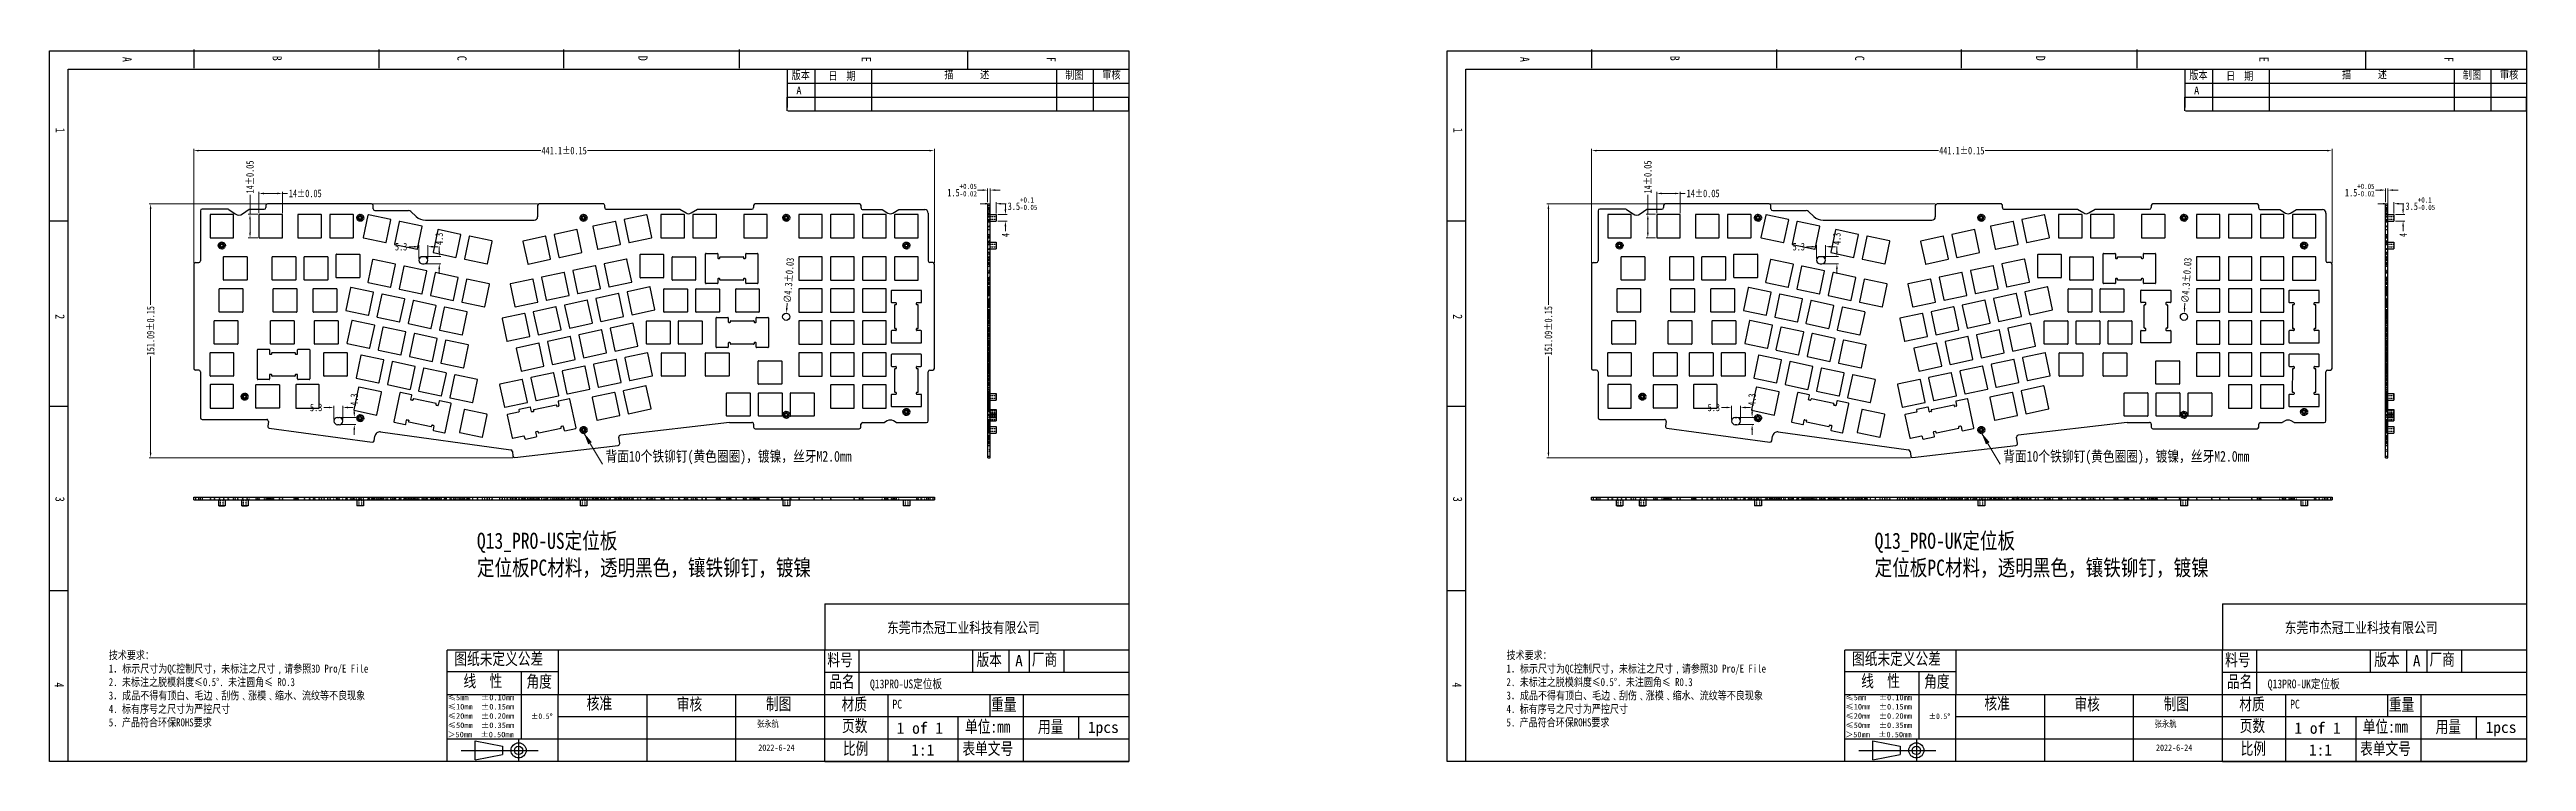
# Model space of a CAD drawing. Header units: inches. Extents: x 457 to 1932, y -186 to 238.
import ezdxf

# ---------------------------------------------------------------- set-up
doc = ezdxf.new("R2010")
doc.units = ezdxf.units.IN
doc.header["$LTSCALE"] = 1.21
doc.header["$MEASUREMENT"] = 0
doc.header["$PDMODE"] = 3
doc.header["$PDSIZE"] = 0.3125
doc.linetypes.add('HIDDEN', pattern=[0.2, 0.1, -0.1])
doc.layers.get('0').update_dxf_attribs({"linetype": 'CONTINUOUS'})
doc.layers.get('Defpoints').update_dxf_attribs({"linetype": 'CONTINUOUS'})
doc.layers.add('DEFAULT_2', color=8, linetype='HIDDEN')
doc.layers.add('图框', color=7, linetype='CONTINUOUS')
doc.styles.get("Standard").update_dxf_attribs({"font": 'txt', "width": 0.8})
doc.dimstyles.new('YanXiu', dxfattribs={"dimscale": 1.5, "dimtxt": 3, "dimasz": 2, "dimexe": 0.66, "dimexo": 0.66, "dimgap": 0.66, "dimtad": 0, "dimdsep": 46, "dimtxsty": 'Standard', "dimcen": 0, "dimclrd": 3, "dimclre": 6, "dimclrt": 3, "dimazin": 2, "dimtm": 1e-09, "dimtfac": 1, "dimtofl": 0, "dimtmove": 0, "dimatfit": 3, "dimfxl": 0, "dimlwd": 5, "dimlwe": 5, "dimarcsym": 0})

msp = doc.modelspace()

# ---------------------------------------------------------------- texts
at = {"color": 4}
for s, height, p in [('A ', 4.5116, (901.989, 210.972)), ('A ', 4.5116, (1734.42, 210.972)), ('A ', 6.7674, (1032.282, -129.679)), ('A ', 6.7674, (1864.713, -129.679)), ('1 of 1', 6.7674, (961.719, -169.743)), (' 1:1 ', 6.7674, (965.764, -182.762)), (' 1pcs ', 6.7674, (1070.984, -169.237)), ('1 of 1', 6.7674, (1794.15, -169.743)), (' 1:1 ', 6.7674, (1798.194, -182.762)), (' 1pcs ', 6.7674, (1903.415, -169.237))]:
    msp.add_text(s, height=height, dxfattribs=at).set_placement(p)
at = {"color": 7, "linetype": 'Continuous', "char_height": 5.503, "width": 5.50297, "attachment_point": 1, "rotation": 270, "line_spacing_factor": 0.9}
for s, insert in [('A', (506.181, 233.198)), ('B', (595.531, 233.887)), ('C', (705.59, 233.887)), ('D', (813.362, 233.887)), ('E', (946.418, 233.198)), ('F', (1056.478, 233.198)), ('A', (1338.612, 233.198)), ('B', (1427.962, 233.887)), ('C', (1538.021, 233.887)), ('D', (1645.793, 233.887)), ('E', (1778.849, 233.198)), ('F', (1888.908, 233.198)), ('1', (466.311, 191.059)), ('1', (1298.742, 191.059)), ('2', (466.213, 80.062)), ('2', (1298.644, 80.062)), ('3', (466.192, -28.638)), ('3', (1298.623, -28.638)), ('4', (465.76, -139.207)), ('4', (1298.191, -139.207))]:
    msp.add_mtext(s, dxfattribs=dict(at, insert=insert))
at = {"attachment_point": 1}
for s, width, insert, char_height, own_width in [('版本', 7.64621, (899.189, 224.739), 4.8438, 11.23993), ('日  期', 11.72282, (921.141, 224.291), 4.8438, 21.01991), ('描      述', 20.53179, (990.153, 225.231), 4.8438, 38.22622), ('制图', 8.18568, (1062.135, 224.902), 4.8438, 12.03295), ('审核', 8.11295, (1084.222, 225.024), 4.8438, 11.92604), ('版本', 7.64621, (1731.62, 224.739), 4.8438, 11.23993), ('日  期', 11.72282, (1753.572, 224.291), 4.8438, 21.01991), ('描      述', 20.53179, (1822.584, 225.231), 4.8438, 38.22622), ('制图', 8.18568, (1894.565, 224.902), 4.8438, 12.03295), ('审核', 8.11295, (1916.652, 225.024), 4.8438, 11.92604), ('{\\fSimSun|b0|i0|c134|p2;\\C6;东莞市杰冠工业科技有限公司}', 309.71241, (955.992, -103.34), 6.41347, 468.59568), ('{\\fSimSun|b0|i0|c134|p2;\\C6;东莞市杰冠工业科技有限公司}', 309.71241, (1788.423, -103.34), 6.41347, 468.59568), ('图纸未定义公差', 42.06969, (698.32, -121.44), 7.2656, 61.84244), ('料号', 12.71233, (920.45, -122.078), 7.2656, 18.68713), ('版本', 11.56407, (1009.306, -121.984), 7.2656, 16.99918), ('厂商', 13.00425, (1042.222, -121.794), 7.2656, 19.11625), ('图纸未定义公差', 42.06969, (1530.751, -121.44), 7.2656, 61.84244), ('料号', 12.71233, (1752.881, -122.078), 7.2656, 18.68713), ('版本', 11.56407, (1841.737, -121.984), 7.2656, 16.99918), ('厂商', 13.00425, (1874.653, -121.794), 7.2656, 19.11625), ('{\\fSimSun|b0|i0|c134|p2;\\W1;≤5mm   %%P0.10mm\\P≤10mm  %%P0.15mm\\P≤20mm  %%P0.20mm\\P≤50mm  %%P0.35mm\\P＞50mm  %%P0.50mm}', 29.7619, (694.362, -146.464), 3.3075, 43.74999), ('线  性', 20.42102, (703.756, -134.658), 7.2656, 30.0189), ('角度', 12.87107, (741.242, -134.931), 7.2656, 18.92047), ('核准', 15.50786, (777.129, -147.997), 7.2656, 22.79655), ('审核', 16.02632, (830.757, -148.439), 7.2656, 23.55869), ('制图', 11.87274, (883.902, -148.271), 7.2656, 17.45293), ('品名', 11.94004, (921.586, -135.053), 7.2656, 17.55185), ('材质', 12.24433, (928.926, -148.431), 7.2656, 17.99916), ('{\\C1;Q13PRO-US\\fSimSun|b0|i0|c134|p2;定位板}', 11.94004, (945.855, -137.437), 5.25, 69.28415), ('{\\fSimSun|b0|i0|c134|p2;\\W1;≤5mm   %%P0.10mm\\P≤10mm  %%P0.15mm\\P≤20mm  %%P0.20mm\\P≤50mm  %%P0.35mm\\P＞50mm  %%P0.50mm}', 29.7619, (1526.793, -146.464), 3.3075, 43.74999), ('线  性', 20.42102, (1536.187, -134.658), 7.2656, 30.0189), ('角度', 12.87107, (1573.672, -134.931), 7.2656, 18.92047), ('核准', 15.50786, (1609.559, -147.997), 7.2656, 22.79655), ('审核', 16.02632, (1663.187, -148.439), 7.2656, 23.55869), ('制图', 11.87274, (1716.333, -148.271), 7.2656, 17.45293), ('品名', 11.94004, (1754.016, -135.053), 7.2656, 17.55185), ('材质', 12.24433, (1761.357, -148.431), 7.2656, 17.99916), ('{\\C1;Q13PRO-UK\\fSimSun|b0|i0|c134|p2;定位板}', 11.94004, (1778.285, -137.437), 5.25, 69.28415), ('%%P0.5{\\fISOCPEUR|b0|i0|c0|p34;%%D}', 5.5221, (743.939, -157.6), 3.38379, 8.11749), ('{\\fSimSun|b0|i0|c134|p2;\\C7;张永航}', 11.94004, (878.575, -161.846), 3.84, 55.47942), ('页数', 13.07762, (929.171, -161.364), 7.2656, 19.2241), ('{\\fSimSun|b0|i0|c134|p2;\\C1;PC}', 11.94004, (959.23, -149.469), 5.25, 55.47942), ('单位:', 14.39308, (1002.47, -161.806), 7.2656, 21.15782), ('单位:{\\C4;mm}', 21.21435, (1002.47, -161.806), 7.26564, 31.18509), ('重量', 12.95607, (1017.977, -148.676), 7.2656, 19.04542), ('用量', 13.6999, (1045.856, -161.929), 7.2656, 20.13885), ('%%P0.5{\\fISOCPEUR|b0|i0|c0|p34;%%D}', 5.5221, (1576.37, -157.6), 3.38379, 8.11749), ('{\\fSimSun|b0|i0|c134|p2;\\C7;张永航}', 11.94004, (1711.006, -161.846), 3.84, 55.47942), ('页数', 13.07762, (1761.602, -161.364), 7.2656, 19.2241), ('{\\fSimSun|b0|i0|c134|p2;\\C1;PC}', 11.94004, (1791.661, -149.469), 5.25, 55.47942), ('单位:', 14.39308, (1834.901, -161.806), 7.2656, 21.15782), ('单位:{\\C4;mm}', 21.21435, (1834.901, -161.806), 7.26564, 31.18509), ('重量', 12.95607, (1850.408, -148.676), 7.2656, 19.04542), ('用量', 13.6999, (1878.287, -161.929), 7.2656, 20.13885), ('2022-6-24', 11.94004, (879.302, -176.072), 3.84, 55.47942), ('比例', 13.69507, (929.734, -174.87), 7.2656, 20.13175), ('表单文号', 23.87407, (1000.895, -174.933), 7.2656, 35.09489), ('2022-6-24', 11.94004, (1711.732, -176.072), 3.84, 55.47942), ('比例', 13.69507, (1762.164, -174.87), 7.2656, 20.13175), ('表单文号', 23.87407, (1833.325, -174.933), 7.2656, 35.09489)]:
    msp.add_mtext_dynamic_manual_height_columns(s, width=width, gutter_width=1, heights=[0], dxfattribs=dict(at, insert=insert, char_height=char_height)).dxf.set("width", own_width)
for s, insert, char_height, width in [('{\\fSimSun|b0|i0|c134|p2;\\C1;背面10个铁铆钉(黄色圈圈)，镀镍，丝牙M2.0mm}', (788.329, -1.352), 6.4, 174.82957), ('{\\fSimSun|b0|i0|c134|p2;\\C1;背面10个铁铆钉(黄色圈圈)，镀镍，丝牙M2.0mm}', (1620.76, -1.352), 6.4, 174.82957), ('{\\fSimSun|b0|i0|c134|p2;技术要求：\\P1．标示尺寸为QC控制尺寸，未标注之尺寸\\fSimSun|b0|i0|c136|p2;﹐\\fSimSun|b0|i0|c134|p2;请参照3D Pro/E File\\P2. 未标注之脱模斜度≤0.5%%D. 未注圆角≤ R0.3\\P3．成品不得有顶白、毛边\\fSimSun|b0|i0|c136|p2;﹑\\fSimSun|b0|i0|c134|p2;刮伤\\fSimSun|b0|i0|c136|p2;﹑\\fSimSun|b0|i0|c134|p2;涨模\\fSimSun|b0|i0|c136|p2;﹑\\fSimSun|b0|i0|c134|p2;缩水、流纹等不良现象\\P4. 标有序号之尺寸为严控尺寸\\P5. 产品符合环保ROHS要求}', (492.5, -120.548), 4.8, 215.5784), ('{\\fSimSun|b0|i0|c134|p2;技术要求：\\P1．标示尺寸为QC控制尺寸，未标注之尺寸\\fSimSun|b0|i0|c136|p2;﹐\\fSimSun|b0|i0|c134|p2;请参照3D Pro/E File\\P2. 未标注之脱模斜度≤0.5%%D. 未注圆角≤ R0.3\\P3．成品不得有顶白、毛边\\fSimSun|b0|i0|c136|p2;﹑\\fSimSun|b0|i0|c134|p2;刮伤\\fSimSun|b0|i0|c136|p2;﹑\\fSimSun|b0|i0|c134|p2;涨模\\fSimSun|b0|i0|c136|p2;﹑\\fSimSun|b0|i0|c134|p2;缩水、流纹等不良现象\\P4. 标有序号之尺寸为严控尺寸\\P5. 产品符合环保ROHS要求}', (1324.931, -120.548), 4.8, 215.5784)]:
    msp.add_mtext(s, dxfattribs=dict(at, insert=insert, char_height=char_height, width=width))
at = {"layer": '图框', "lineweight": 0, "char_height": 9.6, "width": 228.28908, "attachment_point": 1}
for s, insert in [('{\\fSimSun|b0|i0|c134|p54;\\C1;Q13_PRO-US定位板\\P定位板PC材料，透明黑色，镶铁铆钉，镀镍}', (711.722, -50.044)), ('{\\fSimSun|b0|i0|c134|p54;\\C1;Q13_PRO-UK定位板\\P定位板PC材料，透明黑色，镶铁铆钉，镀镍}', (1544.153, -50.044))]:
    msp.add_mtext(s, dxfattribs=dict(at, insert=insert))

# ---------------------------------------------------------------- blocks, each defined once
blk = doc.blocks.new('*D0')
at = {"color": 3, "lineweight": 5}
blk.add_line((896.5, 86.6), (896.3, 83.6), dxfattribs=at)
at = {"color": 3}
blk.add_solid([(895.8, 83.7), (896.8, 83.6), (896.1, 80.6)], dxfattribs=at)
at = {"layer": 'Defpoints', "color": 0}
for p in [(895.8, 76.3), (896.1, 80.6)]:
    blk.add_point(p, dxfattribs=at)
at = {"color": 3, "insert": (897.5, 100.2), "char_height": 4.5, "attachment_point": 5, "rotation": 85.9978}
blk.add_mtext('∅4.3%%P0.03', dxfattribs=at)
blk = doc.blocks.new('*D1')
at = {"color": 3, "lineweight": 5}
for p, q in [((689.3, 117.3), (689.3, 120.3)), ((689.3, 107), (689.3, 104))]:
    blk.add_line(p, q, dxfattribs=at)
at = {"color": 6, "lineweight": 5}
for p, q in [((681.3, 114.3), (690.3, 114.3)), ((681.3, 110), (690.3, 110))]:
    blk.add_line(p, q, dxfattribs=at)
at = {"color": 3}
for points in [[(688.8, 117.3), (689.8, 117.3), (689.3, 114.3)], [(688.8, 107), (689.8, 107), (689.3, 110)]]:
    blk.add_solid(points, dxfattribs=at)
at = {"layer": 'Defpoints', "color": 0}
for p in [(680.3, 114.3), (680.3, 110), (689.3, 110)]:
    blk.add_point(p, dxfattribs=at)
at = {"color": 3, "insert": (689.3, 124.9), "char_height": 4.5, "attachment_point": 5, "rotation": 90}
blk.add_mtext('4.3', dxfattribs=at)
blk = doc.blocks.new('*D2')
at = {"color": 3, "lineweight": 5}
for p, q in [((674.2, 120.2), (671.2, 120.2)), ((685.5, 120.2), (688.5, 120.2))]:
    blk.add_line(p, q, dxfattribs=at)
at = {"color": 6, "lineweight": 5}
for p, q in [((677.2, 113.1), (677.2, 121.2)), ((682.5, 113.1), (682.5, 121.2))]:
    blk.add_line(p, q, dxfattribs=at)
at = {"color": 3}
for points in [[(674.2, 120.7), (674.2, 119.7), (677.2, 120.2)], [(685.5, 120.7), (685.5, 119.7), (682.5, 120.2)]]:
    blk.add_solid(points, dxfattribs=at)
at = {"layer": 'Defpoints', "color": 0}
for p in [(677.2, 120.2), (677.2, 112.1), (682.5, 112.1)]:
    blk.add_point(p, dxfattribs=at)
at = {"color": 3, "insert": (666.6, 120.2), "char_height": 4.5, "attachment_point": 5}
blk.add_mtext('5.3', dxfattribs=at)
blk = doc.blocks.new('*D3')
at = {"color": 6, "lineweight": 5}
for p, q in [((581.9, 140.2), (581.9, 152.9)), ((595.9, 140.2), (595.9, 152.9))]:
    blk.add_line(p, q, dxfattribs=at)
at = {"color": 3, "lineweight": 5}
for p, q in [((584.9, 151.9), (592.9, 151.9)), ((595.9, 151.9), (598.9, 151.9))]:
    blk.add_line(p, q, dxfattribs=at)
at = {"color": 3}
for points in [[(584.9, 152.4), (584.9, 151.4), (581.9, 151.9)], [(592.9, 152.4), (592.9, 151.4), (595.9, 151.9)]]:
    blk.add_solid(points, dxfattribs=at)
at = {"layer": 'Defpoints', "color": 0}
for p in [(595.9, 151.9), (581.9, 139.3), (595.9, 139.3)]:
    blk.add_point(p, dxfattribs=at)
at = {"color": 3, "insert": (609.5, 151.9), "char_height": 4.5, "attachment_point": 5}
blk.add_mtext('14%%P0.05', dxfattribs=at)
blk = doc.blocks.new('*D4')
at = {"color": 3, "lineweight": 5}
for p, q in [((576.6, 139.5), (576.6, 151.1)), ((576.6, 128.5), (576.6, 136.5))]:
    blk.add_line(p, q, dxfattribs=at)
at = {"color": 6, "lineweight": 5}
for p, q in [((581.2, 139.5), (575.6, 139.5)), ((581.2, 125.5), (575.6, 125.5))]:
    blk.add_line(p, q, dxfattribs=at)
at = {"color": 3}
for points in [[(576.1, 136.5), (577.1, 136.5), (576.6, 139.5)], [(576.1, 128.5), (577.1, 128.5), (576.6, 125.5)]]:
    blk.add_solid(points, dxfattribs=at)
at = {"layer": 'Defpoints', "color": 0}
for p in [(582.1, 139.5), (576.6, 125.5), (582.1, 125.5)]:
    blk.add_point(p, dxfattribs=at)
at = {"color": 3, "insert": (576.6, 161.7), "char_height": 4.5, "attachment_point": 5, "rotation": 90}
blk.add_mtext('14%%P0.05', dxfattribs=at)
blk = doc.blocks.new('*D5')
at = {"color": 6, "lineweight": 5}
for p, q in [((543.1, 110.7), (543.1, 178.4)), ((984.2, 110.7), (984.2, 178.4))]:
    blk.add_line(p, q, dxfattribs=at)
at = {"color": 3, "lineweight": 5}
for p, q in [((546.1, 177.4), (749.8, 177.4)), ((981.2, 177.4), (777.6, 177.4))]:
    blk.add_line(p, q, dxfattribs=at)
at = {"color": 3}
for points in [[(546.1, 177.9), (546.1, 176.9), (543.1, 177.4)], [(981.2, 177.9), (981.2, 176.9), (984.2, 177.4)]]:
    blk.add_solid(points, dxfattribs=at)
at = {"layer": 'Defpoints', "color": 0}
for p in [(984.2, 177.4), (543.1, 109.7), (984.2, 109.7)]:
    blk.add_point(p, dxfattribs=at)
at = {"color": 3, "insert": (763.7, 177.4), "char_height": 4.5, "attachment_point": 5}
blk.add_mtext('441.1%%P0.15', dxfattribs=at)
blk = doc.blocks.new('*D6')
at = {"color": 6, "lineweight": 5}
for p, q in [((747.9, 145.7), (516.5, 145.7)), ((733.1, -5.4), (516.5, -5.4))]:
    blk.add_line(p, q, dxfattribs=at)
at = {"color": 3, "lineweight": 5}
for p, q in [((517.4, 142.7), (517.4, 85.6)), ((517.4, -2.4), (517.4, 54.8))]:
    blk.add_line(p, q, dxfattribs=at)
at = {"color": 3}
for points in [[(516.9, 142.7), (517.9, 142.7), (517.4, 145.7)], [(516.9, -2.4), (517.9, -2.4), (517.4, -5.4)]]:
    blk.add_solid(points, dxfattribs=at)
at = {"layer": 'Defpoints', "color": 0}
for p in [(748.9, 145.7), (517.4, -5.4), (734.1, -5.4)]:
    blk.add_point(p, dxfattribs=at)
at = {"color": 3, "insert": (517.4, 70.2), "char_height": 4.5, "attachment_point": 5, "rotation": 90}
blk.add_mtext('151.09%%P0.15', dxfattribs=at)
blk = doc.blocks.new('*D7')
at = {"color": 3, "lineweight": 5}
for p, q in [((1012.9, 153.9), (1009.9, 153.9)), ((1020.4, 153.9), (1023.4, 153.9))]:
    blk.add_line(p, q, dxfattribs=at)
at = {"color": 6, "lineweight": 5}
for p, q in [((1015.9, 146.7), (1015.9, 154.9)), ((1017.4, 146.7), (1017.4, 154.9))]:
    blk.add_line(p, q, dxfattribs=at)
at = {"color": 3}
for points in [[(1012.9, 154.4), (1012.9, 153.4), (1015.9, 153.9)], [(1020.4, 154.4), (1020.4, 153.4), (1017.4, 153.9)]]:
    blk.add_solid(points, dxfattribs=at)
at = {"layer": 'Defpoints', "color": 0}
for p in [(1015.9, 153.9), (1015.9, 145.7), (1017.4, 145.7)]:
    blk.add_point(p, dxfattribs=at)
at = {"color": 3, "insert": (1000.7, 153.9), "char_height": 4.5, "attachment_point": 5}
blk.add_mtext('1.5{\\H0.7x;\\S+0.05^ -0.02;}', dxfattribs=at)
blk = doc.blocks.new('*D8')
at = {"color": 3, "lineweight": 5}
for p, q in [((1014.4, 145.8), (1011.4, 145.8)), ((1023.9, 145.8), (1026.9, 145.8))]:
    blk.add_line(p, q, dxfattribs=at)
at = {"color": 6, "lineweight": 5}
for p, q in [((1017.4, 139.9), (1017.4, 146.8)), ((1020.9, 139.9), (1020.9, 146.8))]:
    blk.add_line(p, q, dxfattribs=at)
at = {"color": 3}
for points in [[(1014.4, 146.3), (1014.4, 145.3), (1017.4, 145.8)], [(1023.9, 146.3), (1023.9, 145.3), (1020.9, 145.8)]]:
    blk.add_solid(points, dxfattribs=at)
at = {"layer": 'Defpoints', "color": 0}
for p in [(1017.4, 138.9), (1020.9, 145.8), (1020.9, 138.9)]:
    blk.add_point(p, dxfattribs=at)
at = {"color": 3, "insert": (1036.7, 145.8), "char_height": 4.5, "attachment_point": 5}
blk.add_mtext('3.5{\\H0.7x;\\S+0.1^ -0.05;}', dxfattribs=at)
blk = doc.blocks.new('*D9')
at = {"color": 6, "lineweight": 5}
for p, q in [((630.7, 18.6), (639.7, 18.6)), ((630.7, 14.3), (639.7, 14.3))]:
    blk.add_line(p, q, dxfattribs=at)
at = {"color": 3, "lineweight": 5}
for p, q in [((638.7, 21.6), (638.7, 24.6)), ((638.7, 11.3), (638.7, 8.3))]:
    blk.add_line(p, q, dxfattribs=at)
at = {"color": 3}
for points in [[(638.2, 21.6), (639.2, 21.6), (638.7, 18.6)], [(638.2, 11.3), (639.2, 11.3), (638.7, 14.3)]]:
    blk.add_solid(points, dxfattribs=at)
at = {"layer": 'Defpoints', "color": 0}
for p in [(629.7, 18.6), (629.7, 14.3), (638.7, 14.3)]:
    blk.add_point(p, dxfattribs=at)
at = {"color": 3, "insert": (638.7, 29.2), "char_height": 4.5, "attachment_point": 5, "rotation": 90}
blk.add_mtext('4.3', dxfattribs=at)
blk = doc.blocks.new('*D10')
at = {"color": 3, "lineweight": 5}
for p, q in [((623.6, 24.5), (620.6, 24.5)), ((634.9, 24.5), (637.9, 24.5))]:
    blk.add_line(p, q, dxfattribs=at)
at = {"color": 6, "lineweight": 5}
for p, q in [((626.6, 17.4), (626.6, 25.5)), ((631.9, 17.4), (631.9, 25.5))]:
    blk.add_line(p, q, dxfattribs=at)
at = {"color": 3}
for points in [[(623.6, 25), (623.6, 24), (626.6, 24.5)], [(634.9, 25), (634.9, 24), (631.9, 24.5)]]:
    blk.add_solid(points, dxfattribs=at)
at = {"layer": 'Defpoints', "color": 0}
for p in [(626.6, 24.5), (626.6, 16.4), (631.9, 16.4)]:
    blk.add_point(p, dxfattribs=at)
at = {"color": 3, "insert": (616, 24.5), "char_height": 4.5, "attachment_point": 5}
blk.add_mtext('5.3', dxfattribs=at)
blk = doc.blocks.new('*D11')
at = {"color": 6, "lineweight": 5}
for p, q in [((1021.9, 139.4), (1027.5, 139.4)), ((1021.9, 135.4), (1027.5, 135.4))]:
    blk.add_line(p, q, dxfattribs=at)
at = {"color": 3, "lineweight": 5}
for p, q in [((1026.5, 142.4), (1026.5, 145.4)), ((1026.5, 132.4), (1026.5, 129.4))]:
    blk.add_line(p, q, dxfattribs=at)
at = {"color": 3}
for points in [[(1026, 142.4), (1027, 142.4), (1026.5, 139.4)], [(1026, 132.4), (1027, 132.4), (1026.5, 135.4)]]:
    blk.add_solid(points, dxfattribs=at)
at = {"layer": 'Defpoints', "color": 0}
for p in [(1020.9, 139.4), (1020.9, 135.4), (1026.5, 135.4)]:
    blk.add_point(p, dxfattribs=at)
at = {"color": 3, "insert": (1026.5, 127.2), "char_height": 4.5, "attachment_point": 5, "rotation": 90}
blk.add_mtext('4', dxfattribs=at)
blk = doc.blocks.new('*D12')
at = {"color": 3, "lineweight": 5}
blk.add_line((1729, 86.6), (1728.8, 83.6), dxfattribs=at)
at = {"color": 3}
blk.add_solid([(1728.3, 83.7), (1729.3, 83.6), (1728.5, 80.6)], dxfattribs=at)
at = {"layer": 'Defpoints', "color": 0}
for p in [(1728.2, 76.3), (1728.5, 80.6)]:
    blk.add_point(p, dxfattribs=at)
at = {"color": 3, "insert": (1729.9, 100.2), "char_height": 4.5, "attachment_point": 5, "rotation": 85.9978}
blk.add_mtext('∅4.3%%P0.03', dxfattribs=at)
blk = doc.blocks.new('*D13')
at = {"color": 3, "lineweight": 5}
for p, q in [((1521.7, 117.3), (1521.7, 120.3)), ((1521.7, 107), (1521.7, 104))]:
    blk.add_line(p, q, dxfattribs=at)
at = {"color": 6, "lineweight": 5}
for p, q in [((1513.7, 114.3), (1522.7, 114.3)), ((1513.7, 110), (1522.7, 110))]:
    blk.add_line(p, q, dxfattribs=at)
at = {"color": 3}
for points in [[(1521.2, 117.3), (1522.2, 117.3), (1521.7, 114.3)], [(1521.2, 107), (1522.2, 107), (1521.7, 110)]]:
    blk.add_solid(points, dxfattribs=at)
at = {"layer": 'Defpoints', "color": 0}
for p in [(1512.7, 114.3), (1512.7, 110), (1521.7, 110)]:
    blk.add_point(p, dxfattribs=at)
at = {"color": 3, "insert": (1521.7, 124.9), "char_height": 4.5, "attachment_point": 5, "rotation": 90}
blk.add_mtext('4.3', dxfattribs=at)
blk = doc.blocks.new('*D14')
at = {"color": 3, "lineweight": 5}
for p, q in [((1506.6, 120.2), (1503.6, 120.2)), ((1517.9, 120.2), (1520.9, 120.2))]:
    blk.add_line(p, q, dxfattribs=at)
at = {"color": 6, "lineweight": 5}
for p, q in [((1509.6, 113.1), (1509.6, 121.2)), ((1514.9, 113.1), (1514.9, 121.2))]:
    blk.add_line(p, q, dxfattribs=at)
at = {"color": 3}
for points in [[(1506.6, 120.7), (1506.6, 119.7), (1509.6, 120.2)], [(1517.9, 120.7), (1517.9, 119.7), (1514.9, 120.2)]]:
    blk.add_solid(points, dxfattribs=at)
at = {"layer": 'Defpoints', "color": 0}
for p in [(1509.6, 120.2), (1509.6, 112.1), (1514.9, 112.1)]:
    blk.add_point(p, dxfattribs=at)
at = {"color": 3, "insert": (1499, 120.2), "char_height": 4.5, "attachment_point": 5}
blk.add_mtext('5.3', dxfattribs=at)
blk = doc.blocks.new('*D15')
at = {"color": 6, "lineweight": 5}
for p, q in [((1414.4, 140.2), (1414.4, 152.9)), ((1428.4, 140.2), (1428.4, 152.9))]:
    blk.add_line(p, q, dxfattribs=at)
at = {"color": 3, "lineweight": 5}
for p, q in [((1417.4, 151.9), (1425.4, 151.9)), ((1428.4, 151.9), (1431.4, 151.9))]:
    blk.add_line(p, q, dxfattribs=at)
at = {"color": 3}
for points in [[(1417.4, 152.4), (1417.4, 151.4), (1414.4, 151.9)], [(1425.4, 152.4), (1425.4, 151.4), (1428.4, 151.9)]]:
    blk.add_solid(points, dxfattribs=at)
at = {"layer": 'Defpoints', "color": 0}
for p in [(1428.4, 151.9), (1414.4, 139.3), (1428.4, 139.3)]:
    blk.add_point(p, dxfattribs=at)
at = {"color": 3, "insert": (1442, 151.9), "char_height": 4.5, "attachment_point": 5}
blk.add_mtext('14%%P0.05', dxfattribs=at)
blk = doc.blocks.new('*D16')
at = {"color": 3, "lineweight": 5}
for p, q in [((1409.1, 139.5), (1409.1, 151.1)), ((1409.1, 128.5), (1409.1, 136.5))]:
    blk.add_line(p, q, dxfattribs=at)
at = {"color": 6, "lineweight": 5}
for p, q in [((1413.6, 139.5), (1408.1, 139.5)), ((1413.6, 125.5), (1408.1, 125.5))]:
    blk.add_line(p, q, dxfattribs=at)
at = {"color": 3}
for points in [[(1408.6, 136.5), (1409.6, 136.5), (1409.1, 139.5)], [(1408.6, 128.5), (1409.6, 128.5), (1409.1, 125.5)]]:
    blk.add_solid(points, dxfattribs=at)
at = {"layer": 'Defpoints', "color": 0}
for p in [(1414.6, 139.5), (1409.1, 125.5), (1414.6, 125.5)]:
    blk.add_point(p, dxfattribs=at)
at = {"color": 3, "insert": (1409.1, 161.7), "char_height": 4.5, "attachment_point": 5, "rotation": 90}
blk.add_mtext('14%%P0.05', dxfattribs=at)
blk = doc.blocks.new('*D17')
at = {"color": 6, "lineweight": 5}
for p, q in [((1375.6, 110.7), (1375.6, 178.4)), ((1816.6, 110.7), (1816.6, 178.4))]:
    blk.add_line(p, q, dxfattribs=at)
at = {"color": 3, "lineweight": 5}
for p, q in [((1378.6, 177.4), (1582.2, 177.4)), ((1813.6, 177.4), (1610, 177.4))]:
    blk.add_line(p, q, dxfattribs=at)
at = {"color": 3}
for points in [[(1378.6, 177.9), (1378.6, 176.9), (1375.6, 177.4)], [(1813.6, 177.9), (1813.6, 176.9), (1816.6, 177.4)]]:
    blk.add_solid(points, dxfattribs=at)
at = {"layer": 'Defpoints', "color": 0}
for p in [(1816.6, 177.4), (1375.6, 109.7), (1816.6, 109.7)]:
    blk.add_point(p, dxfattribs=at)
at = {"color": 3, "insert": (1596.1, 177.4), "char_height": 4.5, "attachment_point": 5}
blk.add_mtext('441.1%%P0.15', dxfattribs=at)
blk = doc.blocks.new('*D18')
at = {"color": 6, "lineweight": 5}
for p, q in [((1580.3, 145.7), (1348.9, 145.7)), ((1565.5, -5.4), (1348.9, -5.4))]:
    blk.add_line(p, q, dxfattribs=at)
at = {"color": 3, "lineweight": 5}
for p, q in [((1349.9, 142.7), (1349.9, 85.6)), ((1349.9, -2.4), (1349.9, 54.8))]:
    blk.add_line(p, q, dxfattribs=at)
at = {"color": 3}
for points in [[(1349.4, 142.7), (1350.4, 142.7), (1349.9, 145.7)], [(1349.4, -2.4), (1350.4, -2.4), (1349.9, -5.4)]]:
    blk.add_solid(points, dxfattribs=at)
at = {"layer": 'Defpoints', "color": 0}
for p in [(1581.3, 145.7), (1349.9, -5.4), (1566.5, -5.4)]:
    blk.add_point(p, dxfattribs=at)
at = {"color": 3, "insert": (1349.9, 70.2), "char_height": 4.5, "attachment_point": 5, "rotation": 90}
blk.add_mtext('151.09%%P0.15', dxfattribs=at)
blk = doc.blocks.new('*D19')
at = {"color": 3, "lineweight": 5}
for p, q in [((1845.4, 153.9), (1842.4, 153.9)), ((1852.9, 153.9), (1855.9, 153.9))]:
    blk.add_line(p, q, dxfattribs=at)
at = {"color": 6, "lineweight": 5}
for p, q in [((1848.4, 146.7), (1848.4, 154.9)), ((1849.9, 146.7), (1849.9, 154.9))]:
    blk.add_line(p, q, dxfattribs=at)
at = {"color": 3}
for points in [[(1845.4, 154.4), (1845.4, 153.4), (1848.4, 153.9)], [(1852.9, 154.4), (1852.9, 153.4), (1849.9, 153.9)]]:
    blk.add_solid(points, dxfattribs=at)
at = {"layer": 'Defpoints', "color": 0}
for p in [(1848.4, 153.9), (1848.4, 145.7), (1849.9, 145.7)]:
    blk.add_point(p, dxfattribs=at)
at = {"color": 3, "insert": (1833.1, 153.9), "char_height": 4.5, "attachment_point": 5}
blk.add_mtext('1.5{\\H0.7x;\\S+0.05^ -0.02;}', dxfattribs=at)
blk = doc.blocks.new('*D20')
at = {"color": 3, "lineweight": 5}
for p, q in [((1846.9, 145.8), (1843.9, 145.8)), ((1856.4, 145.8), (1859.4, 145.8))]:
    blk.add_line(p, q, dxfattribs=at)
at = {"color": 6, "lineweight": 5}
for p, q in [((1849.9, 139.9), (1849.9, 146.8)), ((1853.4, 139.9), (1853.4, 146.8))]:
    blk.add_line(p, q, dxfattribs=at)
at = {"color": 3}
for points in [[(1846.9, 146.3), (1846.9, 145.3), (1849.9, 145.8)], [(1856.4, 146.3), (1856.4, 145.3), (1853.4, 145.8)]]:
    blk.add_solid(points, dxfattribs=at)
at = {"layer": 'Defpoints', "color": 0}
for p in [(1849.9, 138.9), (1853.4, 145.8), (1853.4, 138.9)]:
    blk.add_point(p, dxfattribs=at)
at = {"color": 3, "insert": (1869.2, 145.8), "char_height": 4.5, "attachment_point": 5}
blk.add_mtext('3.5{\\H0.7x;\\S+0.1^ -0.05;}', dxfattribs=at)
blk = doc.blocks.new('*D21')
at = {"color": 6, "lineweight": 5}
for p, q in [((1463.2, 18.6), (1472.2, 18.6)), ((1463.2, 14.3), (1472.2, 14.3))]:
    blk.add_line(p, q, dxfattribs=at)
at = {"color": 3, "lineweight": 5}
for p, q in [((1471.2, 21.6), (1471.2, 24.6)), ((1471.2, 11.3), (1471.2, 8.3))]:
    blk.add_line(p, q, dxfattribs=at)
at = {"color": 3}
for points in [[(1470.7, 21.6), (1471.7, 21.6), (1471.2, 18.6)], [(1470.7, 11.3), (1471.7, 11.3), (1471.2, 14.3)]]:
    blk.add_solid(points, dxfattribs=at)
at = {"layer": 'Defpoints', "color": 0}
for p in [(1462.2, 18.6), (1462.2, 14.3), (1471.2, 14.3)]:
    blk.add_point(p, dxfattribs=at)
at = {"color": 3, "insert": (1471.2, 29.2), "char_height": 4.5, "attachment_point": 5, "rotation": 90}
blk.add_mtext('4.3', dxfattribs=at)
blk = doc.blocks.new('*D22')
at = {"color": 3, "lineweight": 5}
for p, q in [((1456, 24.5), (1453, 24.5)), ((1467.3, 24.5), (1470.3, 24.5))]:
    blk.add_line(p, q, dxfattribs=at)
at = {"color": 6, "lineweight": 5}
for p, q in [((1459, 17.4), (1459, 25.5)), ((1464.3, 17.4), (1464.3, 25.5))]:
    blk.add_line(p, q, dxfattribs=at)
at = {"color": 3}
for points in [[(1456, 25), (1456, 24), (1459, 24.5)], [(1467.3, 25), (1467.3, 24), (1464.3, 24.5)]]:
    blk.add_solid(points, dxfattribs=at)
at = {"layer": 'Defpoints', "color": 0}
for p in [(1459, 24.5), (1459, 16.4), (1464.3, 16.4)]:
    blk.add_point(p, dxfattribs=at)
at = {"color": 3, "insert": (1448.4, 24.5), "char_height": 4.5, "attachment_point": 5}
blk.add_mtext('5.3', dxfattribs=at)
blk = doc.blocks.new('*D23')
at = {"color": 6, "lineweight": 5}
for p, q in [((1854.3, 139.4), (1859.9, 139.4)), ((1854.3, 135.4), (1859.9, 135.4))]:
    blk.add_line(p, q, dxfattribs=at)
at = {"color": 3, "lineweight": 5}
for p, q in [((1858.9, 142.4), (1858.9, 145.4)), ((1858.9, 132.4), (1858.9, 129.4))]:
    blk.add_line(p, q, dxfattribs=at)
at = {"color": 3}
for points in [[(1858.4, 142.4), (1859.4, 142.4), (1858.9, 139.4)], [(1858.4, 132.4), (1859.4, 132.4), (1858.9, 135.4)]]:
    blk.add_solid(points, dxfattribs=at)
at = {"layer": 'Defpoints', "color": 0}
for p in [(1853.4, 139.4), (1853.4, 135.4), (1858.9, 135.4)]:
    blk.add_point(p, dxfattribs=at)
at = {"color": 3, "insert": (1858.9, 127.2), "char_height": 4.5, "attachment_point": 5, "rotation": 90}
blk.add_mtext('4', dxfattribs=at)

# ---------------------------------------------------------------- dimensions: what is measured, and where the dimension line sits
for base, p1, p2, picture, middle in [((984.2163, 177.4133), (543.1208, 109.7289), (984.2163, 109.7287), '*D5', (763.6685, 177.4133)), ((1816.647, 177.413), (1375.551, 109.729), (1816.647, 109.729), '*D17', (1596.099, 177.413))]:
    dim = msp.add_linear_dim(base=base, p1=p1, p2=p2, text='<>%%P0.15', dimstyle='YanXiu')
    dim.commit()
    dim.dimension.update_dxf_attribs({"geometry": picture, "text_midpoint": middle, "dimtype": 160})
for base, p1, p2, picture, middle in [((576.622, 125.459), (582.149, 139.459), (582.149, 125.459), '*D4', (576.622, 161.705)), ((1409.053, 125.459), (1414.579, 139.459), (1414.579, 125.459), '*D16', (1409.053, 161.705))]:
    dim = msp.add_linear_dim(base=base, p1=p1, p2=p2, angle=90, text='<>%%P0.05', dimstyle='YanXiu')
    dim.commit()
    dim.dimension.update_dxf_attribs({"geometry": picture, "text_midpoint": middle, "dimtype": 160})
for base, p1, p2, text, picture, middle in [((595.949, 151.913), (581.949, 139.259), (595.949, 139.259), '<>%%P0.05', '*D3', (609.539, 151.913)), ((1015.925, 153.877), (1017.425, 145.715), (1015.925, 145.715), '<>{\\H0.7x;\\S+0.05^ -0.02;}', '*D7', (1000.715, 153.877)), ((1020.925, 145.765), (1017.425, 138.897), (1020.925, 138.896), '<>{\\H0.7x;\\S+0.1^ -0.05;}', '*D8', (1036.735, 145.765)), ((1428.379, 151.913), (1414.379, 139.259), (1428.379, 139.259), '<>%%P0.05', '*D15', (1441.969, 151.913)), ((1848.355, 153.877), (1849.855, 145.715), (1848.355, 145.715), '<>{\\H0.7x;\\S+0.05^ -0.02;}', '*D19', (1833.145, 153.877)), ((1853.355, 145.765), (1849.855, 138.897), (1853.355, 138.896), '<>{\\H0.7x;\\S+0.1^ -0.05;}', '*D20', (1869.165, 145.765))]:
    dim = msp.add_linear_dim(base=base, p1=p1, p2=p2, text=text, dimstyle='YanXiu')
    dim.commit()
    dim.dimension.update_dxf_attribs({"geometry": picture, "text_midpoint": middle})
for base, p1, p2, picture, middle in [((517.45, -5.378), (748.888, 145.709), (734.1, -5.378), '*D6', (517.45, 70.166)), ((1349.88, -5.378), (1581.319, 145.709), (1566.531, -5.378), '*D18', (1349.88, 70.166))]:
    dim = msp.add_linear_dim(base=base, p1=p1, p2=p2, angle=90, text='<>%%P0.15', dimstyle='YanXiu')
    dim.commit()
    dim.dimension.update_dxf_attribs({"geometry": picture, "text_midpoint": middle})
for base, p1, p2, picture, middle in [((1026.499, 135.397), (1020.925, 139.397), (1020.925, 135.397), '*D11', (1026.499, 127.207)), ((1858.93, 135.397), (1853.355, 139.397), (1853.355, 135.397), '*D23', (1858.93, 127.207))]:
    dim = msp.add_linear_dim(base=base, p1=p1, p2=p2, angle=90, dimstyle='YanXiu')
    dim.commit()
    dim.dimension.update_dxf_attribs({"geometry": picture, "text_midpoint": middle})
for base, p1, p2, picture, middle in [((677.153, 120.197), (682.453, 112.119), (677.153, 112.119), '*D2', (666.563, 120.197)), ((1509.583, 120.197), (1514.883, 112.119), (1509.583, 112.119), '*D14', (1498.993, 120.197)), ((626.591, 24.489), (631.891, 16.411), (626.591, 16.411), '*D10', (616.001, 24.489)), ((1459.021, 24.489), (1464.321, 16.411), (1459.021, 16.411), '*D22', (1448.431, 24.489))]:
    dim = msp.add_linear_dim(base=base, p1=p1, p2=p2, dimstyle='YanXiu')
    dim.commit()
    dim.dimension.update_dxf_attribs({"geometry": picture, "text_midpoint": middle})
for base, p1, p2, picture, middle in [((689.295, 109.969), (680.303, 114.269), (680.303, 109.969), '*D1', (689.295, 124.859)), ((1521.725, 109.969), (1512.733, 114.269), (1512.733, 109.969), '*D13', (1521.725, 124.859)), ((638.733, 14.261), (629.741, 18.561), (629.741, 14.261), '*D9', (638.733, 29.151)), ((1471.164, 14.261), (1462.171, 18.561), (1462.171, 14.261), '*D21', (1471.164, 29.151))]:
    dim = msp.add_linear_dim(base=base, p1=p1, p2=p2, angle=90, dimstyle='YanXiu')
    dim.commit()
    dim.dimension.update_dxf_attribs({"geometry": picture, "text_midpoint": middle, "dimtype": 160})
for p1, p2, picture, middle in [((895.814, 76.345), (896.114, 80.634), '*D0', (897.482, 100.177)), ((1728.245, 76.345), (1728.545, 80.634), '*D12', (1729.912, 100.177))]:
    dim = msp.add_diameter_dim_2p(p1=p1, p2=p2, text='<>%%P0.03', dimstyle='YanXiu')
    dim.commit()
    dim.dimension.update_dxf_attribs({"geometry": picture, "text_midpoint": middle})

# ---------------------------------------------------------------- linework, layer by layer
at = {"color": 7, "linetype": 'Continuous'}
for p, q in [((457.205, -186.202), (457.205, 236.866)), ((457.205, 236.866), (1099.951, 236.866)), ((543.253, 226.55), (543.253, 237.556)), ((653.312, 237.556), (653.312, 226.55)), ((763.371, 237.556), (763.371, 226.55)), ((867.911, 237.556), (867.911, 226.55)), ((1004.2, 225.86), (1004.2, 236.866)), ((1099.951, 236.866), (1099.951, -186.202)), ((1289.635, -186.202), (1289.635, 236.866)), ((1289.635, 236.866), (1932.382, 236.866)), ((1375.683, 226.55), (1375.683, 237.556)), ((1485.743, 237.556), (1485.743, 226.55)), ((1595.802, 237.556), (1595.802, 226.55)), ((1700.342, 237.556), (1700.342, 226.55)), ((1836.63, 225.86), (1836.63, 236.866)), ((1932.382, 236.866), (1932.382, -186.202)), ((468.21, -186.202), (468.21, 225.86)), ((468.21, 225.86), (1099.951, 225.86)), ((896.43, 225.833), (1099.453, 225.833)), ((896.43, 225.833), (896.43, 203.065)), ((912.99, 225.833), (912.99, 200.985)), ((946.694, 225.833), (946.694, 200.985)), ((1056.949, 225.86), (1056.949, 201.013)), ((1078.807, 225.86), (1078.807, 201.013)), ((1099.951, 225.86), (1099.951, 203.092)), ((1300.641, -186.202), (1300.641, 225.86)), ((1300.641, 225.86), (1932.382, 225.86)), ((1728.861, 225.833), (1931.884, 225.833)), ((1728.861, 225.833), (1728.861, 203.065)), ((1745.42, 225.833), (1745.42, 200.985)), ((1779.124, 225.833), (1779.124, 200.985)), ((1889.379, 225.86), (1889.379, 201.013)), ((1911.238, 225.86), (1911.238, 201.013)), ((1932.382, 225.86), (1932.382, 203.092)), ((896.928, 217.596), (1099.951, 217.596)), ((1729.359, 217.596), (1932.382, 217.596)), ((468.21, 135.392), (457.205, 135.392)), ((547.021, 141.587), (547.021, 111.729)), ((563.364, 142.587), (548.021, 142.587)), ((552.821, 139.259), (552.821, 125.659)), ((566.621, 139.459), (553.021, 139.459)), ((563.929, 142.412), (567.835, 139.737)), ((566.821, 125.659), (566.821, 139.259)), ((572.186, 139.737), (576.16, 142.459)), ((576.16, 142.459), (585.019, 142.459)), ((581.949, 139.259), (581.949, 125.659)), ((595.749, 139.459), (582.149, 139.459)), ((586.019, 144.715), (586.019, 143.459)), ((649.019, 145.71), (587.019, 145.715)), ((595.949, 125.659), (595.949, 139.259)), ((605.096, 139.259), (605.096, 125.659)), ((618.896, 139.459), (605.296, 139.459)), ((619.096, 125.659), (619.096, 139.259)), ((624.146, 139.259), (624.146, 125.659)), ((637.946, 139.459), (624.346, 139.459)), ((638.146, 125.659), (638.146, 139.259)), ((646.856, 138.999), (644.045, 125.693)), ((660.399, 136.342), (647.093, 139.153)), ((650.019, 142.71), (650.019, 144.71)), ((651.019, 141.71), (671.056, 141.709)), ((657.742, 122.799), (660.554, 136.105)), ((665.495, 135.061), (662.683, 121.755)), ((679.038, 132.404), (665.732, 135.215)), ((672.435, 141.157), (675.57, 138.171)), ((681.088, 135.963), (745.888, 135.963)), ((747.888, 144.709), (747.888, 137.963)), ((786.888, 145.709), (748.888, 145.709)), ((794.186, 135.254), (780.884, 132.424)), ((787.888, 143.459), (787.888, 144.709)), ((788.888, 142.459), (832.501, 142.459)), ((797.253, 121.798), (794.423, 135.1)), ((799.363, 136.151), (802.193, 122.849)), ((812.819, 139.218), (799.517, 136.388)), ((815.886, 125.762), (813.056, 139.064)), ((821.282, 139.259), (821.282, 125.659)), ((835.082, 139.459), (821.482, 139.459)), ((832.501, 142.459), (836.289, 140.272)), ((835.282, 125.459), (835.282, 139.259)), ((839.339, 140.272), (843.128, 142.459)), ((840.332, 139.259), (840.332, 125.659)), ((854.132, 139.459), (840.532, 139.459)), ((843.128, 142.459), (875.494, 142.459)), ((854.332, 125.659), (854.332, 139.259)), ((870.688, 139.257), (870.687, 125.657)), ((884.488, 139.456), (870.888, 139.457)), ((876.494, 144.703), (876.494, 143.459)), ((939.494, 145.699), (877.494, 145.703)), ((884.687, 125.656), (884.688, 139.256)), ((903.368, 139.254), (903.367, 125.654)), ((917.168, 139.453), (903.568, 139.454)), ((917.367, 125.653), (917.368, 139.253)), ((922.418, 139.253), (922.417, 125.653)), ((936.218, 139.452), (922.618, 139.453)), ((936.417, 125.652), (936.418, 139.252)), ((940.494, 143.259), (940.494, 144.699)), ((941.468, 139.252), (941.467, 125.652)), ((941.494, 142.259), (953.014, 142.259)), ((955.268, 139.451), (941.668, 139.452)), ((953.014, 142.259), (956.469, 140.264)), ((955.467, 125.651), (955.468, 139.251)), ((959.519, 140.264), (962.975, 142.259)), ((960.518, 139.251), (960.517, 125.651)), ((974.318, 139.45), (960.718, 139.45)), ((962.975, 142.259), (978.518, 142.259)), ((974.517, 125.65), (974.518, 139.25)), ((980.518, 140.259), (980.516, 111.729)), ((1015.925, -5.382), (1015.925, 145.699)), ((1015.925, 145.699), (1017.425, 145.699)), ((1015.925, 144.699), (1017.425, 144.699)), ((1017.425, 143.259), (1015.925, 143.259)), ((1017.425, 142.259), (1015.925, 142.259)), ((1017.425, 140.259), (1015.925, 140.259)), ((1017.425, -5.382), (1017.425, 145.699)), ((1017.425, 139.397), (1020.925, 139.397)), ((1017.425, 135.397), (1020.925, 135.397)), ((1020.925, 139.397), (1020.925, 135.397)), ((1300.641, 135.392), (1289.635, 135.392)), ((1379.451, 141.587), (1379.451, 111.729)), ((1395.795, 142.587), (1380.451, 142.587)), ((1385.251, 139.259), (1385.251, 125.659)), ((1399.051, 139.459), (1385.451, 139.459)), ((1396.36, 142.412), (1400.266, 139.737)), ((1399.251, 125.659), (1399.251, 139.259)), ((1404.617, 139.737), (1408.591, 142.459)), ((1408.591, 142.459), (1417.45, 142.459)), ((1414.379, 139.259), (1414.379, 125.659)), ((1428.179, 139.459), (1414.579, 139.459)), ((1418.45, 144.715), (1418.45, 143.459)), ((1481.45, 145.71), (1419.45, 145.715)), ((1428.379, 125.659), (1428.379, 139.259)), ((1437.526, 139.259), (1437.526, 125.659)), ((1451.326, 139.459), (1437.726, 139.459)), ((1451.526, 125.659), (1451.526, 139.259)), ((1456.576, 139.259), (1456.576, 125.659)), ((1470.376, 139.459), (1456.776, 139.459)), ((1470.576, 125.659), (1470.576, 139.259)), ((1479.287, 138.999), (1476.475, 125.693)), ((1492.83, 136.342), (1479.524, 139.153)), ((1482.449, 142.71), (1482.45, 144.71)), ((1483.449, 141.71), (1503.487, 141.709)), ((1490.173, 122.799), (1492.984, 136.105)), ((1497.925, 135.061), (1495.114, 121.755)), ((1511.469, 132.404), (1498.162, 135.215)), ((1504.866, 141.157), (1508.001, 138.171)), ((1513.519, 135.963), (1578.318, 135.963)), ((1580.319, 144.709), (1580.318, 137.963)), ((1619.319, 145.709), (1581.319, 145.709)), ((1626.617, 135.254), (1613.314, 132.424)), ((1620.319, 143.459), (1620.319, 144.709)), ((1621.319, 142.459), (1664.932, 142.459)), ((1629.684, 121.798), (1626.854, 135.1)), ((1631.793, 136.151), (1634.623, 122.849)), ((1645.25, 139.218), (1631.947, 136.388)), ((1648.317, 125.762), (1645.487, 139.064)), ((1653.712, 139.259), (1653.712, 125.659)), ((1667.512, 139.459), (1653.912, 139.459)), ((1664.932, 142.459), (1668.719, 140.272)), ((1667.712, 125.459), (1667.712, 139.259)), ((1671.769, 140.272), (1675.558, 142.459)), ((1672.762, 139.259), (1672.762, 125.659)), ((1686.562, 139.459), (1672.962, 139.459)), ((1675.558, 142.459), (1707.925, 142.459)), ((1686.762, 125.659), (1686.762, 139.259)), ((1703.119, 139.257), (1703.118, 125.657)), ((1716.919, 139.456), (1703.319, 139.457)), ((1708.925, 144.703), (1708.925, 143.459)), ((1771.925, 145.699), (1709.925, 145.703)), ((1717.118, 125.656), (1717.119, 139.256)), ((1735.799, 139.254), (1735.798, 125.654)), ((1749.599, 139.453), (1735.999, 139.454)), ((1749.798, 125.653), (1749.799, 139.253)), ((1754.849, 139.253), (1754.848, 125.653)), ((1768.649, 139.452), (1755.049, 139.453)), ((1768.848, 125.652), (1768.849, 139.252)), ((1772.924, 143.259), (1772.925, 144.699)), ((1773.899, 139.252), (1773.898, 125.652)), ((1773.924, 142.259), (1785.444, 142.259)), ((1787.699, 139.451), (1774.099, 139.452)), ((1785.444, 142.259), (1788.899, 140.264)), ((1787.898, 125.651), (1787.899, 139.251)), ((1791.949, 140.264), (1795.406, 142.259)), ((1792.949, 139.251), (1792.948, 125.651)), ((1806.749, 139.45), (1793.149, 139.45)), ((1795.406, 142.259), (1810.949, 142.259)), ((1806.948, 125.65), (1806.949, 139.25)), ((1812.949, 140.259), (1812.947, 111.729)), ((1848.355, -5.382), (1848.355, 145.699)), ((1848.355, 145.699), (1849.855, 145.699)), ((1848.355, 144.699), (1849.855, 144.699)), ((1849.855, 143.259), (1848.355, 143.259)), ((1849.855, 142.259), (1848.355, 142.259)), ((1849.855, 140.259), (1848.355, 140.259)), ((1849.855, -5.382), (1849.855, 145.699)), ((1849.855, 139.397), (1853.355, 139.397)), ((1849.855, 135.397), (1853.355, 135.397)), ((1853.355, 139.397), (1853.355, 135.397)), ((553.021, 125.459), (566.621, 125.459)), ((582.149, 125.459), (595.749, 125.459)), ((605.296, 125.459), (618.896, 125.459)), ((624.346, 125.459), (637.946, 125.459)), ((644.199, 125.456), (657.505, 122.644)), ((662.838, 121.518), (676.144, 118.706)), ((676.381, 118.861), (679.192, 132.167)), ((688.463, 130.208), (685.651, 116.902)), ((702.006, 127.551), (688.7, 130.363)), ((699.349, 114.008), (702.16, 127.314)), ((707.101, 126.27), (704.29, 112.964)), ((720.645, 123.613), (707.338, 126.425)), ((717.988, 110.07), (720.799, 123.376)), ((739.136, 123.338), (741.966, 110.036)), ((752.592, 126.405), (739.29, 123.575)), ((755.659, 112.949), (752.829, 126.251)), ((757.769, 127.302), (760.599, 114)), ((771.225, 130.369), (757.923, 127.539)), ((774.292, 116.913), (771.462, 130.215)), ((780.73, 132.187), (783.56, 118.885)), ((783.797, 118.731), (797.099, 121.561)), ((802.43, 122.695), (815.732, 125.525)), ((821.482, 125.459), (835.282, 125.459)), ((840.532, 125.459), (854.132, 125.459)), ((870.887, 125.457), (884.487, 125.456)), ((903.567, 125.454), (917.167, 125.453)), ((922.617, 125.453), (936.217, 125.452)), ((941.667, 125.452), (955.267, 125.451)), ((960.717, 125.45), (974.317, 125.45)), ((1017.425, 122.914), (1020.925, 122.914)), ((1017.425, 118.914), (1020.925, 118.914)), ((1020.925, 122.914), (1020.925, 118.914)), ((1020.925, 122.413), (1020.925, 119.415)), ((1385.451, 125.459), (1399.051, 125.459)), ((1414.579, 125.459), (1428.179, 125.459)), ((1437.726, 125.459), (1451.326, 125.459)), ((1456.776, 125.459), (1470.376, 125.459)), ((1476.63, 125.456), (1489.936, 122.644)), ((1495.268, 121.518), (1508.575, 118.706)), ((1508.812, 118.861), (1511.623, 132.167)), ((1520.893, 130.208), (1518.082, 116.902)), ((1534.437, 127.551), (1521.13, 130.363)), ((1531.78, 114.008), (1534.591, 127.314)), ((1539.532, 126.27), (1536.72, 112.964)), ((1553.075, 123.613), (1539.769, 126.425)), ((1550.418, 110.07), (1553.229, 123.376)), ((1571.566, 123.338), (1574.396, 110.036)), ((1585.022, 126.405), (1571.72, 123.575)), ((1588.09, 112.949), (1585.26, 126.251)), ((1590.199, 127.302), (1593.029, 114)), ((1603.655, 130.369), (1590.353, 127.539)), ((1606.723, 116.913), (1603.893, 130.215)), ((1613.16, 132.187), (1615.99, 118.885)), ((1616.228, 118.731), (1629.53, 121.561)), ((1634.861, 122.695), (1648.163, 125.525)), ((1653.912, 125.459), (1667.712, 125.459)), ((1672.962, 125.459), (1686.562, 125.459)), ((1703.318, 125.457), (1716.918, 125.456)), ((1735.998, 125.454), (1749.598, 125.453)), ((1755.048, 125.453), (1768.648, 125.452)), ((1774.098, 125.452), (1787.698, 125.451)), ((1793.148, 125.45), (1806.748, 125.45)), ((1849.855, 122.914), (1853.355, 122.914)), ((1849.855, 118.914), (1853.355, 118.914)), ((1853.355, 122.914), (1853.355, 118.914)), ((1853.355, 122.413), (1853.355, 119.415)), ((543.121, 109.729), (543.121, 47.729)), ((544.121, 110.729), (546.021, 110.729)), ((560.831, 100.514), (560.831, 114.114)), ((561.031, 114.314), (574.631, 114.314)), ((574.831, 114.114), (574.831, 100.514)), ((589.846, 100.514), (589.846, 114.114)), ((590.046, 114.314), (603.646, 114.314)), ((603.846, 114.114), (603.846, 100.514)), ((608.896, 100.514), (608.896, 114.114)), ((609.096, 114.314), (622.696, 114.314)), ((622.896, 114.114), (622.896, 100.514)), ((627.946, 101.924), (627.946, 115.524)), ((628.146, 115.724), (641.746, 115.724)), ((641.946, 115.524), (641.946, 101.924)), ((649.635, 112.488), (646.819, 99.159)), ((663.181, 109.83), (649.872, 112.642)), ((660.521, 96.288), (663.337, 109.617)), ((668.273, 108.55), (665.458, 95.221)), ((681.819, 105.892), (668.511, 108.704)), ((679.16, 92.35), (681.975, 105.679)), ((680.303, 114.269), (679.303, 114.269)), ((679.303, 109.969), (680.303, 109.969)), ((686.912, 104.612), (684.097, 91.283)), ((685.806, 116.665), (699.112, 113.854)), ((700.458, 101.954), (687.149, 104.766)), ((704.444, 112.727), (717.75, 109.916)), ((742.203, 109.882), (755.505, 112.712)), ((763.619, 104.867), (750.317, 102.037)), ((760.836, 113.846), (774.138, 116.676)), ((766.686, 91.411), (763.856, 104.713)), ((768.796, 105.764), (771.626, 92.462)), ((782.252, 108.832), (768.95, 106.002)), ((785.319, 95.375), (782.489, 108.678)), ((787.429, 109.728), (790.259, 96.426)), ((800.885, 112.796), (787.583, 109.966)), ((803.952, 99.339), (801.122, 112.642)), ((808.881, 101.914), (808.881, 115.514)), ((809.081, 115.714), (822.681, 115.714)), ((822.881, 115.514), (822.881, 101.914)), ((827.931, 100.444), (827.931, 114.044)), ((828.131, 114.244), (841.731, 114.244)), ((841.931, 114.044), (841.931, 100.444)), ((847.881, 98.544), (847.881, 115.944)), ((848.181, 116.244), (854.831, 116.244)), ((855.131, 115.944), (855.131, 113.544)), ((855.431, 113.244), (856.181, 113.244)), ((856.481, 113.544), (856.481, 114.044)), ((856.681, 114.244), (870.281, 114.244)), ((870.481, 114.044), (870.481, 113.544)), ((870.781, 113.244), (871.531, 113.244)), ((871.831, 113.544), (871.831, 115.944)), ((872.131, 116.244), (878.781, 116.244)), ((879.081, 115.944), (879.081, 98.544)), ((903.367, 114.039), (903.366, 100.439)), ((917.167, 114.238), (903.567, 114.239)), ((917.366, 100.438), (917.367, 114.038)), ((922.417, 114.038), (922.416, 100.438)), ((936.217, 114.237), (922.617, 114.238)), ((936.416, 100.437), (936.417, 114.037)), ((941.467, 114.037), (941.466, 100.437)), ((955.267, 114.236), (941.667, 114.237)), ((955.466, 100.436), (955.467, 114.036)), ((960.517, 114.036), (960.516, 100.436)), ((974.317, 114.235), (960.717, 114.236)), ((974.516, 100.435), (974.517, 114.035)), ((983.216, 110.729), (981.516, 110.729)), ((984.212, 47.729), (984.216, 109.729)), ((1017.425, 111.729), (1015.925, 111.729)), ((1015.925, 110.729), (1017.425, 110.729)), ((1015.925, 109.729), (1017.425, 109.729)), ((1375.551, 109.729), (1375.551, 47.729)), ((1376.551, 110.729), (1378.451, 110.729)), ((1393.261, 100.514), (1393.261, 114.114)), ((1393.461, 114.314), (1407.061, 114.314)), ((1407.261, 114.114), (1407.261, 100.514)), ((1422.276, 100.514), (1422.276, 114.114)), ((1422.476, 114.314), (1436.076, 114.314)), ((1436.276, 114.114), (1436.276, 100.514)), ((1441.326, 100.514), (1441.326, 114.114)), ((1441.526, 114.314), (1455.126, 114.314)), ((1455.326, 114.114), (1455.326, 100.514)), ((1460.376, 101.924), (1460.376, 115.524)), ((1460.576, 115.724), (1474.176, 115.724)), ((1474.376, 115.524), (1474.376, 101.924)), ((1482.066, 112.488), (1479.25, 99.159)), ((1495.611, 109.83), (1482.303, 112.642)), ((1492.952, 96.288), (1495.767, 109.617)), ((1500.704, 108.55), (1497.889, 95.221)), ((1514.25, 105.892), (1500.941, 108.704)), ((1511.59, 92.35), (1514.406, 105.679)), ((1512.733, 114.269), (1511.733, 114.269)), ((1511.733, 109.969), (1512.733, 109.969)), ((1519.343, 104.612), (1516.527, 91.283)), ((1518.236, 116.665), (1531.543, 113.854)), ((1532.888, 101.954), (1519.58, 104.766)), ((1536.875, 112.727), (1550.181, 109.916)), ((1574.633, 109.882), (1587.936, 112.712)), ((1596.05, 104.867), (1582.748, 102.037)), ((1593.266, 113.846), (1606.569, 116.676)), ((1599.117, 91.411), (1596.287, 104.713)), ((1601.226, 105.764), (1604.056, 92.462)), ((1614.683, 108.832), (1601.381, 106.002)), ((1617.75, 95.375), (1614.92, 108.678)), ((1619.859, 109.728), (1622.689, 96.426)), ((1633.316, 112.796), (1620.014, 109.966)), ((1636.383, 99.339), (1633.553, 112.642)), ((1641.311, 101.914), (1641.311, 115.514)), ((1641.511, 115.714), (1655.111, 115.714)), ((1655.311, 115.514), (1655.311, 101.914)), ((1660.361, 100.444), (1660.361, 114.044)), ((1660.561, 114.244), (1674.161, 114.244)), ((1674.361, 114.044), (1674.361, 100.444)), ((1680.311, 98.544), (1680.311, 115.944)), ((1680.611, 116.244), (1687.261, 116.244)), ((1687.561, 115.944), (1687.561, 113.544)), ((1687.861, 113.244), (1688.611, 113.244)), ((1688.911, 113.544), (1688.911, 114.044)), ((1689.111, 114.244), (1702.711, 114.244)), ((1702.911, 114.044), (1702.911, 113.544)), ((1703.211, 113.244), (1703.961, 113.244)), ((1704.261, 113.544), (1704.261, 115.944)), ((1704.561, 116.244), (1711.211, 116.244)), ((1711.511, 115.944), (1711.511, 98.544)), ((1735.797, 114.039), (1735.796, 100.439)), ((1749.597, 114.238), (1735.997, 114.239)), ((1749.796, 100.438), (1749.797, 114.038)), ((1754.847, 114.038), (1754.846, 100.438)), ((1768.647, 114.237), (1755.047, 114.238)), ((1768.846, 100.437), (1768.847, 114.037)), ((1773.897, 114.037), (1773.896, 100.437)), ((1787.697, 114.236), (1774.097, 114.237)), ((1787.896, 100.436), (1787.897, 114.036)), ((1792.947, 114.036), (1792.946, 100.436)), ((1806.747, 114.235), (1793.147, 114.236)), ((1806.946, 100.435), (1806.947, 114.035)), ((1815.647, 110.729), (1813.947, 110.729)), ((1816.643, 47.729), (1816.647, 109.729)), ((1849.855, 111.729), (1848.355, 111.729)), ((1848.355, 110.729), (1849.855, 110.729)), ((1848.355, 109.729), (1849.855, 109.729)), ((558.326, 81.464), (558.326, 95.064)), ((558.526, 95.264), (572.126, 95.264)), ((574.631, 100.314), (561.031, 100.314)), ((572.326, 95.064), (572.326, 81.464)), ((603.646, 100.314), (590.046, 100.314)), ((590.446, 81.464), (590.446, 95.064)), ((590.646, 95.264), (604.246, 95.264)), ((604.446, 95.064), (604.446, 81.464)), ((622.696, 100.314), (609.096, 100.314)), ((614.246, 81.464), (614.246, 95.064)), ((614.446, 95.264), (628.046, 95.264)), ((641.746, 101.724), (628.146, 101.724)), ((628.246, 95.064), (628.246, 81.464)), ((636.402, 95.813), (633.587, 82.484)), ((649.948, 93.156), (636.639, 95.967)), ((646.975, 98.945), (660.284, 96.133)), ((647.288, 79.613), (650.104, 92.942)), ((655.041, 91.875), (652.225, 78.546)), ((668.586, 89.218), (655.278, 92.029)), ((665.614, 95.007), (678.923, 92.195)), ((665.927, 75.675), (668.743, 89.004)), ((684.253, 91.069), (697.561, 88.257)), ((697.798, 88.412), (700.614, 101.741)), ((705.551, 100.674), (702.735, 87.345)), ((719.096, 98.016), (705.788, 100.828)), ((716.437, 84.474), (719.252, 97.803)), ((731.53, 97.836), (734.36, 84.534)), ((744.986, 100.903), (731.684, 98.073)), ((748.053, 87.447), (745.223, 100.749)), ((750.163, 101.8), (752.993, 88.498)), ((753.23, 88.344), (766.532, 91.174)), ((771.863, 92.308), (785.165, 95.138)), ((782.59, 89.223), (785.42, 75.92)), ((796.046, 92.29), (782.745, 89.46)), ((790.496, 96.272), (803.798, 99.102)), ((799.114, 78.834), (796.283, 92.136)), ((801.223, 93.187), (804.053, 79.885)), ((814.679, 96.254), (801.378, 93.424)), ((822.681, 101.714), (809.081, 101.714)), ((817.747, 82.798), (814.916, 96.1)), ((823.081, 81.394), (823.081, 94.994)), ((823.281, 95.194), (836.881, 95.194)), ((841.731, 100.244), (828.131, 100.244)), ((837.081, 94.994), (837.081, 81.394)), ((842.131, 81.394), (842.131, 94.994)), ((842.331, 95.194), (855.931, 95.194)), ((854.831, 98.244), (848.181, 98.244)), ((855.131, 100.944), (855.131, 98.544)), ((856.181, 101.244), (855.431, 101.244)), ((856.131, 94.994), (856.131, 81.394)), ((856.481, 100.444), (856.481, 100.944)), ((870.281, 100.244), (856.681, 100.244)), ((865.931, 81.394), (865.931, 94.994)), ((866.131, 95.194), (879.731, 95.194)), ((870.481, 100.944), (870.481, 100.444)), ((871.531, 101.244), (870.781, 101.244)), ((871.831, 98.544), (871.831, 100.944)), ((878.781, 98.244), (872.131, 98.244)), ((879.931, 94.994), (879.931, 81.394)), ((903.365, 94.989), (903.364, 81.389)), ((917.165, 95.188), (903.565, 95.189)), ((903.566, 100.239), (917.166, 100.238)), ((917.364, 81.388), (917.365, 94.988)), ((922.415, 94.988), (922.414, 81.388)), ((936.215, 95.187), (922.615, 95.188)), ((922.616, 100.238), (936.216, 100.237)), ((936.414, 81.387), (936.415, 94.987)), ((941.465, 94.987), (941.464, 81.387)), ((955.265, 95.186), (941.665, 95.187)), ((941.666, 100.237), (955.266, 100.236)), ((955.464, 81.386), (955.465, 94.986)), ((958.512, 93.892), (958.512, 87.242)), ((976.212, 94.192), (958.812, 94.192)), ((960.716, 100.236), (974.316, 100.235)), ((976.512, 87.242), (976.512, 93.892)), ((1390.756, 81.464), (1390.756, 95.064)), ((1390.956, 95.264), (1404.556, 95.264)), ((1407.061, 100.314), (1393.461, 100.314)), ((1404.756, 95.064), (1404.756, 81.464)), ((1436.076, 100.314), (1422.476, 100.314)), ((1422.876, 81.464), (1422.876, 95.064)), ((1423.076, 95.264), (1436.676, 95.264)), ((1436.876, 95.064), (1436.876, 81.464)), ((1455.126, 100.314), (1441.526, 100.314)), ((1446.676, 81.464), (1446.676, 95.064)), ((1446.876, 95.264), (1460.476, 95.264)), ((1474.176, 101.724), (1460.576, 101.724)), ((1460.676, 95.064), (1460.676, 81.464)), ((1468.833, 95.813), (1466.017, 82.484)), ((1482.379, 93.156), (1469.07, 95.967)), ((1479.406, 98.945), (1492.715, 96.133)), ((1479.719, 79.613), (1482.535, 92.942)), ((1487.471, 91.875), (1484.656, 78.546)), ((1501.017, 89.218), (1487.708, 92.029)), ((1498.045, 95.007), (1511.353, 92.195)), ((1498.358, 75.675), (1501.173, 89.004)), ((1516.683, 91.069), (1529.992, 88.257)), ((1530.229, 88.412), (1533.044, 101.741)), ((1537.981, 100.674), (1535.166, 87.345)), ((1551.527, 98.016), (1538.218, 100.828)), ((1548.867, 84.474), (1551.683, 97.803)), ((1563.96, 97.836), (1566.79, 84.534)), ((1577.417, 100.903), (1564.115, 98.073)), ((1580.484, 87.447), (1577.654, 100.749)), ((1582.593, 101.8), (1585.423, 88.498)), ((1585.661, 88.344), (1598.962, 91.174)), ((1604.294, 92.308), (1617.595, 95.138)), ((1615.021, 89.223), (1617.851, 75.92)), ((1628.477, 92.29), (1615.175, 89.46)), ((1622.927, 96.272), (1636.228, 99.102)), ((1631.544, 78.834), (1628.714, 92.136)), ((1633.654, 93.187), (1636.484, 79.885)), ((1647.11, 96.254), (1633.808, 93.424)), ((1655.111, 101.714), (1641.511, 101.714)), ((1650.177, 82.798), (1647.347, 96.1)), ((1674.161, 100.244), (1660.561, 100.244)), ((1687.261, 98.244), (1680.611, 98.244)), ((1687.561, 100.944), (1687.561, 98.544)), ((1688.611, 101.244), (1687.861, 101.244)), ((1688.911, 100.444), (1688.911, 100.944)), ((1702.711, 100.244), (1689.111, 100.244)), ((1702.911, 100.944), (1702.911, 100.444)), ((1703.961, 101.244), (1703.211, 101.244)), ((1704.261, 98.544), (1704.261, 100.944)), ((1711.211, 98.244), (1704.561, 98.244)), ((1735.796, 94.989), (1735.795, 81.389)), ((1735.996, 100.239), (1749.596, 100.238)), ((1749.596, 95.188), (1735.996, 95.189)), ((1749.795, 81.388), (1749.796, 94.988)), ((1754.846, 94.988), (1754.845, 81.388)), ((1755.046, 100.238), (1768.646, 100.237)), ((1768.646, 95.187), (1755.046, 95.188)), ((1768.845, 81.387), (1768.846, 94.987)), ((1773.896, 94.987), (1773.895, 81.387)), ((1774.096, 100.237), (1787.696, 100.236)), ((1787.696, 95.186), (1774.096, 95.187)), ((1787.895, 81.386), (1787.896, 94.986)), ((1790.943, 93.892), (1790.943, 87.242)), ((1808.643, 94.192), (1791.243, 94.192)), ((1793.146, 100.236), (1806.746, 100.235)), ((1808.943, 87.242), (1808.943, 93.892)), ((555.326, 62.414), (555.326, 76.014)), ((555.526, 76.214), (569.126, 76.214)), ((572.126, 81.264), (558.526, 81.264)), ((569.326, 76.014), (569.326, 62.414)), ((588.846, 62.414), (588.846, 76.014)), ((589.046, 76.214), (602.646, 76.214)), ((604.246, 81.264), (590.646, 81.264)), ((602.846, 76.014), (602.846, 62.414)), ((628.046, 81.264), (614.446, 81.264)), ((615.016, 62.414), (615.016, 76.014)), ((615.216, 76.214), (628.816, 76.214)), ((629.016, 76.014), (629.016, 62.414)), ((633.743, 82.27), (647.051, 79.458)), ((637.161, 76.182), (634.345, 62.853)), ((650.706, 73.525), (637.398, 76.337)), ((652.381, 78.332), (665.69, 75.521)), ((673.679, 87.937), (670.864, 74.608)), ((671.02, 74.394), (684.329, 71.583)), ((687.225, 85.28), (673.916, 88.092)), ((684.566, 71.737), (687.381, 85.066)), ((692.318, 83.999), (689.502, 70.67)), ((705.864, 81.342), (692.555, 84.154)), ((702.891, 87.131), (716.2, 84.319)), ((703.204, 67.799), (706.02, 81.128)), ((726.691, 77.33), (729.521, 64.028)), ((740.147, 80.397), (726.846, 77.567)), ((734.597, 84.38), (747.899, 87.21)), ((743.215, 66.941), (740.385, 80.243)), ((745.324, 81.294), (748.154, 67.992)), ((758.78, 84.362), (745.479, 81.532)), ((761.848, 70.905), (759.018, 84.208)), ((763.957, 85.258), (766.787, 71.956)), ((777.413, 88.326), (764.112, 85.496)), ((767.024, 71.802), (780.326, 74.632)), ((780.481, 74.869), (777.65, 88.172)), ((785.657, 75.766), (798.959, 78.596)), ((804.519, 74.616), (791.218, 71.786)), ((804.29, 79.73), (817.592, 82.56)), ((807.587, 61.16), (804.757, 74.462)), ((812.781, 62.344), (812.781, 75.944)), ((812.981, 76.144), (826.581, 76.144)), ((836.881, 81.194), (823.281, 81.194)), ((826.781, 75.944), (826.781, 62.344)), ((831.831, 62.344), (831.831, 75.944)), ((832.031, 76.144), (845.631, 76.144)), ((855.931, 81.194), (842.331, 81.194)), ((845.831, 75.944), (845.831, 62.344)), ((854.161, 60.444), (854.161, 77.844)), ((854.461, 78.144), (861.111, 78.144)), ((861.411, 77.844), (861.411, 75.444)), ((861.711, 75.144), (862.461, 75.144)), ((862.761, 75.444), (862.761, 75.944)), ((862.961, 76.144), (876.561, 76.144)), ((879.731, 81.194), (866.131, 81.194)), ((876.761, 75.944), (876.761, 75.444)), ((877.061, 75.144), (877.811, 75.144)), ((878.111, 75.444), (878.111, 77.844)), ((878.411, 78.144), (885.061, 78.144)), ((885.361, 77.844), (885.361, 60.444)), ((903.364, 75.939), (903.363, 62.339)), ((903.564, 81.189), (917.164, 81.188)), ((917.164, 76.138), (903.564, 76.139)), ((917.363, 62.338), (917.364, 75.938)), ((922.414, 75.938), (922.413, 62.338)), ((922.614, 81.188), (936.214, 81.187)), ((936.214, 76.137), (922.614, 76.138)), ((936.413, 62.337), (936.414, 75.937)), ((941.464, 75.937), (941.463, 62.337)), ((941.664, 81.187), (955.264, 81.186)), ((955.264, 76.136), (941.664, 76.137)), ((955.463, 62.336), (955.464, 75.936)), ((958.812, 86.942), (961.212, 86.942)), ((960.515, 85.398), (960.514, 71.798)), ((961.273, 85.598), (960.715, 85.598)), ((961.512, 86.642), (961.512, 85.892)), ((973.512, 85.892), (973.512, 86.642)), ((974.315, 85.597), (973.756, 85.597)), ((973.812, 86.942), (976.212, 86.942)), ((974.514, 71.797), (974.515, 85.397)), ((1387.756, 62.414), (1387.756, 76.014)), ((1387.956, 76.214), (1401.556, 76.214)), ((1404.556, 81.264), (1390.956, 81.264)), ((1401.756, 76.014), (1401.756, 62.414)), ((1421.276, 62.414), (1421.276, 76.014)), ((1421.476, 76.214), (1435.076, 76.214)), ((1436.676, 81.264), (1423.076, 81.264)), ((1435.276, 76.014), (1435.276, 62.414)), ((1460.476, 81.264), (1446.876, 81.264)), ((1447.446, 62.414), (1447.446, 76.014)), ((1447.646, 76.214), (1461.246, 76.214)), ((1461.446, 76.014), (1461.446, 62.414)), ((1466.173, 82.27), (1479.482, 79.458)), ((1469.591, 76.182), (1466.776, 62.853)), ((1483.137, 73.525), (1469.828, 76.337)), ((1484.812, 78.332), (1498.121, 75.521)), ((1506.11, 87.937), (1503.294, 74.608)), ((1503.45, 74.394), (1516.759, 71.583)), ((1519.656, 85.28), (1506.347, 88.092)), ((1516.996, 71.737), (1519.812, 85.066)), ((1524.748, 83.999), (1521.933, 70.67)), ((1538.294, 81.342), (1524.985, 84.154)), ((1535.322, 87.131), (1548.63, 84.319)), ((1535.635, 67.799), (1538.45, 81.128)), ((1559.122, 77.33), (1561.952, 64.028)), ((1572.578, 80.397), (1559.276, 77.567)), ((1567.028, 84.38), (1580.329, 87.21)), ((1575.645, 66.941), (1572.815, 80.243)), ((1577.755, 81.294), (1580.585, 67.992)), ((1591.211, 84.362), (1577.909, 81.532)), ((1594.278, 70.905), (1591.448, 84.208)), ((1596.388, 85.258), (1599.218, 71.956)), ((1609.844, 88.326), (1596.542, 85.496)), ((1599.455, 71.802), (1612.757, 74.632)), ((1612.911, 74.869), (1610.081, 88.172)), ((1618.088, 75.766), (1631.39, 78.596)), ((1636.95, 74.616), (1623.648, 71.786)), ((1636.721, 79.73), (1650.023, 82.56)), ((1640.017, 61.16), (1637.187, 74.462)), ((1645.211, 62.344), (1645.211, 75.944)), ((1645.411, 76.144), (1659.011, 76.144)), ((1659.211, 75.944), (1659.211, 62.344)), ((1664.261, 62.344), (1664.261, 75.944)), ((1664.461, 76.144), (1678.061, 76.144)), ((1678.261, 75.944), (1678.261, 62.344)), ((1735.795, 75.939), (1735.794, 62.339)), ((1735.995, 81.189), (1749.595, 81.188)), ((1749.595, 76.138), (1735.995, 76.139)), ((1749.794, 62.338), (1749.795, 75.938)), ((1754.845, 75.938), (1754.844, 62.338)), ((1755.045, 81.188), (1768.645, 81.187)), ((1768.645, 76.137), (1755.045, 76.138)), ((1768.844, 62.337), (1768.845, 75.937)), ((1773.895, 75.937), (1773.894, 62.337)), ((1774.095, 81.187), (1787.695, 81.186)), ((1787.695, 76.136), (1774.095, 76.137)), ((1787.894, 62.336), (1787.895, 75.936)), ((1791.243, 86.942), (1793.643, 86.942)), ((1792.945, 85.398), (1792.944, 71.798)), ((1793.703, 85.598), (1793.145, 85.598)), ((1793.943, 86.642), (1793.943, 85.892)), ((1805.943, 85.892), (1805.943, 86.642)), ((1806.745, 85.597), (1806.187, 85.597)), ((1806.243, 86.942), (1808.643, 86.942)), ((1806.944, 71.797), (1806.945, 85.397)), ((569.126, 62.214), (555.526, 62.214)), ((581.266, 59.164), (587.916, 59.164)), ((602.646, 62.214), (589.046, 62.214)), ((605.216, 59.164), (611.866, 59.164)), ((628.816, 62.214), (615.216, 62.214)), ((634.501, 62.64), (647.81, 59.828)), ((648.047, 59.982), (650.862, 73.311)), ((655.799, 72.244), (652.984, 58.915)), ((669.345, 69.587), (656.036, 72.399)), ((666.685, 56.044), (669.501, 69.373)), ((674.438, 68.306), (671.622, 54.977)), ((687.983, 65.649), (674.675, 68.461)), ((685.324, 52.106), (688.139, 65.435)), ((689.658, 70.456), (702.967, 67.645)), ((693.076, 64.368), (690.261, 51.039)), ((706.622, 61.711), (693.313, 64.523)), ((703.962, 48.168), (706.778, 61.497)), ((729.758, 63.874), (743.06, 66.704)), ((735.164, 59.656), (737.994, 46.354)), ((748.621, 62.724), (735.319, 59.894)), ((748.391, 67.838), (761.693, 70.668)), ((751.688, 49.267), (748.858, 62.57)), ((753.797, 63.621), (756.627, 50.318)), ((767.254, 66.688), (753.952, 63.858)), ((770.321, 53.232), (767.491, 66.534)), ((772.43, 67.585), (775.26, 54.283)), ((785.887, 70.652), (772.585, 67.822)), ((788.954, 57.196), (786.124, 70.498)), ((791.063, 71.549), (793.893, 58.247)), ((794.13, 58.093), (807.432, 60.923)), ((826.581, 62.144), (812.981, 62.144)), ((845.631, 62.144), (832.031, 62.144)), ((861.111, 60.144), (854.461, 60.144)), ((861.411, 62.844), (861.411, 60.444)), ((862.461, 63.144), (861.711, 63.144)), ((862.761, 62.344), (862.761, 62.844)), ((876.561, 62.144), (862.961, 62.144)), ((876.761, 62.844), (876.761, 62.344)), ((877.811, 63.144), (877.061, 63.144)), ((878.111, 60.444), (878.111, 62.844)), ((885.061, 60.144), (878.411, 60.144)), ((903.563, 62.139), (917.163, 62.138)), ((922.613, 62.138), (936.213, 62.137)), ((941.663, 62.137), (955.263, 62.136)), ((958.512, 69.942), (958.512, 63.292)), ((961.212, 70.242), (958.812, 70.242)), ((958.812, 62.992), (976.212, 62.992)), ((960.714, 71.598), (961.207, 71.596)), ((961.512, 71.292), (961.512, 70.542)), ((973.512, 70.542), (973.512, 71.292)), ((976.212, 70.242), (973.812, 70.242)), ((973.817, 71.596), (974.314, 71.597)), ((976.512, 63.292), (976.512, 69.942)), ((1401.556, 62.214), (1387.956, 62.214)), ((1435.076, 62.214), (1421.476, 62.214)), ((1461.246, 62.214), (1447.646, 62.214)), ((1466.932, 62.64), (1480.24, 59.828)), ((1480.477, 59.982), (1483.293, 73.311)), ((1488.23, 72.244), (1485.414, 58.915)), ((1501.775, 69.587), (1488.467, 72.399)), ((1499.116, 56.044), (1501.931, 69.373)), ((1506.868, 68.306), (1504.053, 54.977)), ((1520.414, 65.649), (1507.105, 68.461)), ((1517.755, 52.106), (1520.57, 65.435)), ((1522.089, 70.456), (1535.398, 67.645)), ((1525.507, 64.368), (1522.691, 51.039)), ((1539.053, 61.711), (1525.744, 64.523)), ((1536.393, 48.168), (1539.209, 61.497)), ((1562.189, 63.874), (1575.491, 66.704)), ((1567.595, 59.656), (1570.425, 46.354)), ((1581.051, 62.724), (1567.749, 59.894)), ((1580.822, 67.838), (1594.124, 70.668)), ((1584.118, 49.267), (1581.288, 62.57)), ((1586.228, 63.621), (1589.058, 50.318)), ((1599.684, 66.688), (1586.382, 63.858)), ((1602.751, 53.232), (1599.921, 66.534)), ((1604.861, 67.585), (1607.691, 54.283)), ((1618.317, 70.652), (1605.015, 67.822)), ((1621.384, 57.196), (1618.554, 70.498)), ((1623.494, 71.549), (1626.324, 58.247)), ((1626.561, 58.093), (1639.863, 60.923)), ((1659.011, 62.144), (1645.411, 62.144)), ((1678.061, 62.144), (1664.461, 62.144)), ((1735.994, 62.139), (1749.594, 62.138)), ((1755.044, 62.138), (1768.644, 62.137)), ((1774.094, 62.137), (1787.694, 62.136)), ((1790.943, 69.942), (1790.943, 63.292)), ((1793.643, 70.242), (1791.243, 70.242)), ((1791.243, 62.992), (1808.643, 62.992)), ((1793.144, 71.598), (1793.638, 71.596)), ((1793.943, 71.292), (1793.943, 70.542)), ((1805.943, 70.542), (1805.943, 71.292)), ((1808.643, 70.242), (1806.243, 70.242)), ((1806.248, 71.596), (1806.744, 71.597)), ((1808.943, 63.292), (1808.943, 69.942)), ((546.021, 46.729), (544.121, 46.729)), ((547.021, 45.729), (547.021, 18.361)), ((552.821, 43.364), (552.821, 56.964)), ((553.021, 57.164), (566.621, 57.164)), ((566.821, 56.964), (566.821, 43.364)), ((580.966, 41.464), (580.966, 58.864)), ((588.216, 58.864), (588.216, 56.464)), ((588.516, 56.164), (589.266, 56.164)), ((589.566, 56.464), (589.566, 56.964)), ((589.766, 57.164), (603.366, 57.164)), ((603.566, 56.964), (603.566, 56.464)), ((603.866, 56.164), (604.616, 56.164)), ((604.916, 56.464), (604.916, 58.864)), ((612.166, 58.864), (612.166, 41.464)), ((620.546, 43.364), (620.546, 56.964)), ((620.746, 57.164), (634.346, 57.164)), ((634.546, 56.964), (634.546, 43.364)), ((642.566, 55.57), (639.751, 42.24)), ((656.112, 52.912), (642.803, 55.724)), ((653.14, 58.702), (666.448, 55.89)), ((653.453, 39.369), (656.268, 52.699)), ((661.205, 51.632), (658.389, 38.302)), ((674.751, 48.974), (661.442, 51.786)), ((671.778, 54.764), (685.087, 51.952)), ((672.091, 35.431), (674.907, 48.761)), ((679.843, 47.694), (677.028, 34.364)), ((693.389, 45.036), (680.08, 47.848)), ((690.417, 50.826), (703.725, 48.014)), ((690.73, 31.493), (693.545, 44.823)), ((738.232, 46.2), (751.533, 49.03)), ((757.368, 45.108), (744.066, 42.278)), ((756.865, 50.164), (770.166, 52.994)), ((760.435, 31.652), (757.605, 44.954)), ((762.544, 46.005), (765.374, 32.703)), ((776.001, 49.073), (762.699, 46.243)), ((775.498, 54.128), (788.799, 56.958)), ((779.068, 35.616), (776.238, 48.919)), ((781.177, 49.969), (784.007, 36.667)), ((794.634, 53.037), (781.332, 50.207)), ((797.701, 39.58), (794.871, 52.883)), ((799.81, 53.934), (802.64, 40.631)), ((813.267, 57.001), (799.965, 54.171)), ((816.334, 43.545), (813.504, 56.847)), ((821.681, 43.294), (821.681, 56.894)), ((821.881, 57.094), (835.481, 57.094)), ((835.681, 56.894), (835.681, 43.294)), ((847.881, 43.294), (847.881, 56.894)), ((848.081, 57.094), (861.681, 57.094)), ((861.881, 56.894), (861.881, 43.294)), ((879.281, 38.544), (879.281, 52.144)), ((879.481, 52.344), (893.081, 52.344)), ((893.281, 52.144), (893.281, 38.544)), ((903.363, 56.889), (903.362, 43.289)), ((917.163, 57.088), (903.563, 57.089)), ((917.362, 43.288), (917.363, 56.888)), ((922.413, 56.888), (922.412, 43.288)), ((936.213, 57.087), (922.613, 57.088)), ((936.412, 43.287), (936.413, 56.887)), ((941.463, 56.887), (941.462, 43.287)), ((955.263, 57.086), (941.663, 57.087)), ((955.462, 43.286), (955.463, 56.886)), ((958.51, 55.892), (958.51, 49.242)), ((976.21, 56.192), (958.81, 56.192)), ((958.81, 48.942), (961.21, 48.942)), ((960.512, 47.398), (960.511, 33.798)), ((961.27, 47.598), (960.712, 47.598)), ((961.51, 48.642), (961.51, 47.892)), ((973.51, 47.892), (973.51, 48.642)), ((974.312, 47.597), (973.754, 47.597)), ((973.81, 48.942), (976.21, 48.942)), ((974.511, 33.797), (974.512, 47.397)), ((976.51, 49.242), (976.51, 55.892)), ((980.51, 16.524), (980.512, 45.729)), ((981.512, 46.729), (983.212, 46.729)), ((1015.925, 47.729), (1017.425, 47.729)), ((1015.925, 46.729), (1017.425, 46.729)), ((1015.925, 45.729), (1017.425, 45.729)), ((1378.451, 46.729), (1376.551, 46.729)), ((1379.451, 45.729), (1379.451, 18.361)), ((1385.251, 43.364), (1385.251, 56.964)), ((1385.451, 57.164), (1399.051, 57.164)), ((1399.251, 56.964), (1399.251, 43.364)), ((1452.976, 43.364), (1452.976, 56.964)), ((1453.176, 57.164), (1466.776, 57.164)), ((1466.976, 56.964), (1466.976, 43.364)), ((1474.997, 55.57), (1472.181, 42.24)), ((1488.543, 52.912), (1475.234, 55.724)), ((1485.57, 58.702), (1498.879, 55.89)), ((1485.883, 39.369), (1488.699, 52.699)), ((1493.635, 51.632), (1490.82, 38.302)), ((1507.181, 48.974), (1493.873, 51.786)), ((1504.209, 54.764), (1517.517, 51.952)), ((1504.522, 35.431), (1507.337, 48.761)), ((1512.274, 47.694), (1509.459, 34.364)), ((1525.82, 45.036), (1512.511, 47.848)), ((1522.847, 50.826), (1536.156, 48.014)), ((1523.16, 31.493), (1525.976, 44.823)), ((1570.662, 46.2), (1583.964, 49.03)), ((1589.798, 45.108), (1576.497, 42.278)), ((1589.295, 50.164), (1602.597, 52.994)), ((1592.866, 31.652), (1590.036, 44.954)), ((1594.975, 46.005), (1597.805, 32.703)), ((1608.431, 49.073), (1595.13, 46.243)), ((1607.928, 54.128), (1621.23, 56.958)), ((1611.499, 35.616), (1608.668, 48.919)), ((1613.608, 49.969), (1616.438, 36.667)), ((1627.064, 53.037), (1613.763, 50.207)), ((1630.132, 39.58), (1627.301, 52.883)), ((1632.241, 53.934), (1635.071, 40.631)), ((1645.697, 57.001), (1632.395, 54.171)), ((1648.765, 43.545), (1645.934, 56.847)), ((1654.111, 43.294), (1654.111, 56.894)), ((1654.311, 57.094), (1667.911, 57.094)), ((1668.111, 56.894), (1668.111, 43.294)), ((1680.311, 43.294), (1680.311, 56.894)), ((1680.511, 57.094), (1694.111, 57.094)), ((1694.311, 56.894), (1694.311, 43.294)), ((1711.711, 38.544), (1711.711, 52.144)), ((1711.911, 52.344), (1725.511, 52.344)), ((1725.711, 52.144), (1725.711, 38.544)), ((1735.793, 56.889), (1735.792, 43.289)), ((1749.593, 57.088), (1735.993, 57.089)), ((1749.792, 43.288), (1749.793, 56.888)), ((1754.843, 56.888), (1754.842, 43.288)), ((1768.643, 57.087), (1755.043, 57.088)), ((1768.842, 43.287), (1768.843, 56.887)), ((1773.893, 56.887), (1773.892, 43.287)), ((1787.693, 57.086), (1774.093, 57.087)), ((1787.892, 43.286), (1787.893, 56.886)), ((1790.94, 55.892), (1790.94, 49.242)), ((1808.64, 56.192), (1791.24, 56.192)), ((1791.24, 48.942), (1793.64, 48.942)), ((1792.943, 47.398), (1792.942, 33.798)), ((1793.701, 47.598), (1793.143, 47.598)), ((1793.94, 48.642), (1793.94, 47.892)), ((1805.94, 47.892), (1805.94, 48.642)), ((1806.743, 47.597), (1806.184, 47.597)), ((1806.24, 48.942), (1808.64, 48.942)), ((1806.942, 33.797), (1806.943, 47.397)), ((1808.94, 49.242), (1808.94, 55.892)), ((1812.941, 16.524), (1812.943, 45.729)), ((1813.943, 46.729), (1815.643, 46.729)), ((1848.355, 47.729), (1849.855, 47.729)), ((1848.355, 46.729), (1849.855, 46.729)), ((1848.355, 45.729), (1849.855, 45.729)), ((552.821, 37.914), (552.821, 24.314)), ((566.621, 43.164), (553.021, 43.164)), ((566.621, 38.114), (553.021, 38.114)), ((566.821, 24.314), (566.821, 37.914)), ((580.066, 24.314), (580.066, 37.914)), ((580.266, 38.114), (593.866, 38.114)), ((587.916, 41.164), (581.266, 41.164)), ((588.216, 43.864), (588.216, 41.464)), ((589.266, 44.164), (588.516, 44.164)), ((589.566, 43.364), (589.566, 43.864)), ((603.366, 43.164), (589.766, 43.164)), ((594.066, 37.914), (594.066, 24.314)), ((603.566, 43.864), (603.566, 43.364)), ((604.616, 44.164), (603.866, 44.164)), ((603.866, 37.914), (603.866, 24.314)), ((617.666, 38.114), (604.066, 38.114)), ((604.916, 41.464), (604.916, 43.864)), ((611.866, 41.164), (605.216, 41.164)), ((617.866, 24.314), (617.866, 37.914)), ((634.346, 43.164), (620.746, 43.164)), ((641.268, 36.373), (638.453, 23.044)), ((639.907, 42.027), (653.216, 39.215)), ((654.814, 33.716), (641.505, 36.528)), ((652.154, 20.173), (654.97, 33.502)), ((658.545, 38.089), (671.854, 35.277)), ((665.836, 33.125), (662.239, 16.101)), ((672.697, 31.982), (666.191, 33.356)), ((672.433, 29.278), (672.929, 31.626)), ((687.403, 26.83), (674.094, 29.642)), ((677.184, 34.151), (690.493, 31.339)), ((698.482, 43.756), (695.666, 30.426)), ((695.822, 30.213), (709.131, 27.401)), ((712.028, 41.098), (698.719, 43.91)), ((709.368, 27.556), (712.184, 40.885)), ((725.278, 38.077), (728.108, 24.775)), ((738.735, 41.144), (725.433, 38.314)), ((741.802, 27.688), (738.972, 40.99)), ((743.911, 42.041), (746.741, 28.739)), ((746.979, 28.585), (760.28, 31.415)), ((766.804, 29.684), (760.299, 28.3)), ((765.612, 32.549), (778.913, 35.379)), ((780.293, 30.305), (783.123, 17.003)), ((793.75, 33.372), (780.447, 30.542)), ((784.245, 36.513), (797.546, 39.343)), ((796.817, 19.916), (793.987, 33.218)), ((798.926, 34.269), (801.756, 20.967)), ((812.383, 37.336), (799.08, 34.506)), ((802.878, 40.477), (816.179, 43.307)), ((815.45, 23.88), (812.62, 37.182)), ((835.481, 43.094), (821.881, 43.094)), ((861.681, 43.094), (848.081, 43.094)), ((860.431, 19.494), (860.431, 33.094)), ((860.631, 33.294), (874.231, 33.294)), ((874.431, 33.094), (874.431, 19.494)), ((893.081, 38.344), (879.481, 38.344)), ((879.481, 19.494), (879.481, 33.094)), ((879.681, 33.294), (893.281, 33.294)), ((893.481, 33.094), (893.481, 19.494)), ((898.531, 19.494), (898.531, 33.094)), ((898.731, 33.294), (912.331, 33.294)), ((903.562, 43.089), (917.162, 43.088)), ((912.531, 33.094), (912.531, 19.494)), ((922.411, 37.838), (922.411, 24.238)), ((936.211, 38.037), (922.611, 38.038)), ((922.612, 43.088), (936.212, 43.087)), ((936.411, 24.237), (936.411, 37.837)), ((941.461, 37.837), (941.461, 24.237)), ((955.261, 38.036), (941.661, 38.037)), ((941.662, 43.087), (955.262, 43.086)), ((955.461, 24.236), (955.461, 37.836)), ((958.51, 31.942), (958.51, 25.292)), ((961.21, 32.242), (958.81, 32.242)), ((960.711, 33.598), (961.205, 33.596)), ((961.51, 33.292), (961.51, 32.542)), ((973.51, 32.542), (973.51, 33.292)), ((976.21, 32.242), (973.81, 32.242)), ((973.815, 33.596), (974.311, 33.597)), ((976.51, 25.292), (976.51, 31.942)), ((1017.425, 32.904), (1020.925, 32.904)), ((1020.925, 32.904), (1020.925, 28.904)), ((1020.925, 29.404), (1020.925, 32.404)), ((1385.251, 37.914), (1385.251, 24.314)), ((1399.051, 43.164), (1385.451, 43.164)), ((1399.051, 38.114), (1385.451, 38.114)), ((1399.251, 24.314), (1399.251, 37.914)), ((1412.496, 24.314), (1412.496, 37.914)), ((1412.696, 38.114), (1426.296, 38.114)), ((1426.496, 37.914), (1426.496, 24.314)), ((1436.296, 37.914), (1436.296, 24.314)), ((1450.096, 38.114), (1436.496, 38.114)), ((1450.296, 24.314), (1450.296, 37.914)), ((1466.776, 43.164), (1453.176, 43.164)), ((1473.699, 36.373), (1470.883, 23.044)), ((1472.337, 42.027), (1485.646, 39.215)), ((1487.245, 33.716), (1473.936, 36.528)), ((1484.585, 20.173), (1487.401, 33.502)), ((1490.976, 38.089), (1504.285, 35.277)), ((1498.266, 33.125), (1494.669, 16.101)), ((1505.128, 31.982), (1498.622, 33.356)), ((1504.863, 29.278), (1505.36, 31.626)), ((1519.833, 26.83), (1506.525, 29.642)), ((1509.615, 34.151), (1522.923, 31.339)), ((1530.913, 43.756), (1528.097, 30.426)), ((1528.253, 30.213), (1541.562, 27.401)), ((1544.458, 41.098), (1531.15, 43.91)), ((1541.799, 27.556), (1544.614, 40.885)), ((1557.709, 38.077), (1560.539, 24.775)), ((1571.165, 41.144), (1557.864, 38.314)), ((1574.233, 27.688), (1571.403, 40.99)), ((1576.342, 42.041), (1579.172, 28.739)), ((1579.409, 28.585), (1592.711, 31.415)), ((1599.234, 29.684), (1592.73, 28.3)), ((1598.042, 32.549), (1611.344, 35.379)), ((1612.724, 30.305), (1615.554, 17.003)), ((1626.18, 33.372), (1612.878, 30.542)), ((1616.675, 36.513), (1629.977, 39.343)), ((1629.247, 19.916), (1626.417, 33.218)), ((1631.357, 34.269), (1634.187, 20.967)), ((1644.813, 37.336), (1631.511, 34.506)), ((1635.308, 40.477), (1648.61, 43.307)), ((1647.88, 23.88), (1645.05, 37.182)), ((1667.911, 43.094), (1654.311, 43.094)), ((1694.111, 43.094), (1680.511, 43.094)), ((1692.861, 19.494), (1692.861, 33.094)), ((1693.061, 33.294), (1706.661, 33.294)), ((1706.861, 33.094), (1706.861, 19.494)), ((1725.511, 38.344), (1711.911, 38.344)), ((1711.911, 19.494), (1711.911, 33.094)), ((1712.111, 33.294), (1725.711, 33.294)), ((1725.911, 33.094), (1725.911, 19.494)), ((1730.961, 19.494), (1730.961, 33.094)), ((1731.161, 33.294), (1744.761, 33.294)), ((1735.992, 43.089), (1749.592, 43.088)), ((1744.961, 33.094), (1744.961, 19.494)), ((1754.842, 37.838), (1754.841, 24.238)), ((1755.042, 43.088), (1768.642, 43.087)), ((1768.642, 38.037), (1755.042, 38.038)), ((1768.841, 24.237), (1768.842, 37.837)), ((1773.892, 37.837), (1773.891, 24.237)), ((1774.092, 43.087), (1787.692, 43.086)), ((1787.692, 38.036), (1774.092, 38.037)), ((1787.891, 24.236), (1787.892, 37.836)), ((1790.94, 31.942), (1790.94, 25.292)), ((1793.64, 32.242), (1791.24, 32.242)), ((1793.142, 33.598), (1793.635, 33.596)), ((1793.94, 33.292), (1793.94, 32.542)), ((1805.94, 32.542), (1805.94, 33.292)), ((1808.64, 32.242), (1806.24, 32.242)), ((1806.245, 33.596), (1806.742, 33.597)), ((1808.94, 25.292), (1808.94, 31.942)), ((1849.855, 32.904), (1853.355, 32.904)), ((1853.355, 32.904), (1853.355, 28.904)), ((1853.355, 29.404), (1853.355, 32.404)), ((457.205, 25.332), (468.21, 25.332)), ((548.021, 17.361), (586.546, 17.361)), ((553.021, 24.114), (566.621, 24.114)), ((593.866, 24.114), (580.266, 24.114)), ((587.536, 16.225), (587.146, 13.384)), ((604.066, 24.114), (617.666, 24.114)), ((628.741, 18.561), (629.741, 18.561)), ((638.609, 22.831), (651.917, 20.019)), ((662.47, 15.745), (668.977, 14.37)), ((669.332, 14.602), (669.828, 16.95)), ((670.184, 17.182), (670.918, 17.026)), ((671.149, 16.671), (671.041, 16.159)), ((671.198, 15.945), (684.506, 13.133)), ((673.398, 28.767), (672.664, 28.922)), ((673.857, 29.488), (673.754, 28.999)), ((687.451, 26.105), (687.559, 26.617)), ((688.389, 25.6), (687.683, 25.749)), ((689.241, 28.18), (688.745, 25.831)), ((696.13, 27.031), (689.597, 28.411)), ((692.765, 9.651), (696.362, 26.675)), ((704.129, 23.092), (701.317, 9.786)), ((717.67, 20.436), (704.366, 23.247)), ((715.015, 6.892), (717.826, 20.198)), ((728.346, 24.621), (741.647, 27.451)), ((729.766, 19.964), (732.658, 6.368)), ((736.599, 21.725), (729.997, 20.32)), ((736.643, 22.961), (736.83, 22.081)), ((743.378, 24.7), (736.874, 23.317)), ((744.233, 22.122), (743.734, 24.469)), ((745.323, 22.047), (744.589, 21.891)), ((745.45, 22.892), (745.554, 22.403)), ((758.906, 25.959), (745.604, 23.129)), ((759.247, 25.316), (759.143, 25.805)), ((760.337, 25.241), (759.603, 25.085)), ((760.068, 27.945), (760.568, 25.597)), ((770.781, 12.434), (767.16, 29.453)), ((783.361, 16.849), (796.663, 19.679)), ((862.194, 15.651), (797.184, 7.959)), ((801.994, 20.813), (815.296, 23.643)), ((874.231, 19.294), (860.631, 19.294)), ((862.194, 15.651), (875.485, 15.651)), ((893.281, 19.294), (879.681, 19.294)), ((912.331, 19.294), (898.731, 19.294)), ((922.611, 24.038), (936.211, 24.037)), ((941.485, 15.524), (954.445, 15.524)), ((941.661, 24.037), (955.261, 24.036)), ((956.16, 16.514), (954.445, 15.524)), ((958.81, 24.992), (976.21, 24.992)), ((961.525, 15.524), (959.81, 16.514)), ((961.525, 15.524), (979.51, 15.524)), ((1015.925, 16.524), (1017.425, 16.524)), ((1015.925, 15.524), (1017.425, 15.524)), ((1017.425, 28.904), (1020.925, 28.904)), ((1017.425, 23.315), (1020.925, 23.315)), ((1017.425, 20.315), (1020.925, 20.315)), ((1017.425, 18.62), (1020.925, 18.62)), ((1017.425, 16.638), (1020.925, 16.638)), ((1020.925, 23.314), (1020.925, 18.621)), ((1020.925, 18.484), (1020.925, 16.639)), ((1289.635, 25.332), (1300.641, 25.332)), ((1380.451, 17.361), (1418.976, 17.361)), ((1385.451, 24.114), (1399.051, 24.114)), ((1426.296, 24.114), (1412.696, 24.114)), ((1419.967, 16.225), (1419.577, 13.384)), ((1436.496, 24.114), (1450.096, 24.114)), ((1461.171, 18.561), (1462.171, 18.561)), ((1471.039, 22.831), (1484.348, 20.019)), ((1494.901, 15.745), (1501.407, 14.37)), ((1501.763, 14.602), (1502.259, 16.95)), ((1502.614, 17.182), (1503.348, 17.026)), ((1503.58, 16.671), (1503.472, 16.159)), ((1503.628, 15.945), (1516.937, 13.133)), ((1505.829, 28.767), (1505.095, 28.922)), ((1506.288, 29.488), (1506.184, 28.999)), ((1519.882, 26.105), (1519.989, 26.617)), ((1520.82, 25.6), (1520.113, 25.749)), ((1521.672, 28.18), (1521.175, 25.831)), ((1528.561, 27.031), (1522.027, 28.411)), ((1525.195, 9.651), (1528.792, 26.675)), ((1536.559, 23.092), (1533.748, 9.786)), ((1550.1, 20.436), (1536.796, 23.247)), ((1547.446, 6.892), (1550.257, 20.198)), ((1560.776, 24.621), (1574.078, 27.451)), ((1562.196, 19.964), (1565.089, 6.368)), ((1569.03, 21.725), (1562.427, 20.32)), ((1569.073, 22.961), (1569.261, 22.081)), ((1575.809, 24.7), (1569.304, 23.317)), ((1576.664, 22.122), (1576.165, 24.469)), ((1577.753, 22.047), (1577.02, 21.891)), ((1577.88, 22.892), (1577.984, 22.403)), ((1591.337, 25.959), (1578.034, 23.129)), ((1591.678, 25.316), (1591.574, 25.805)), ((1592.767, 25.241), (1592.034, 25.085)), ((1592.499, 27.945), (1592.998, 25.597)), ((1603.211, 12.434), (1599.59, 29.453)), ((1615.791, 16.849), (1629.093, 19.679)), ((1694.624, 15.651), (1629.614, 7.959)), ((1634.424, 20.813), (1647.726, 23.643)), ((1706.661, 19.294), (1693.061, 19.294)), ((1694.624, 15.651), (1707.916, 15.651)), ((1725.711, 19.294), (1712.111, 19.294)), ((1744.761, 19.294), (1731.161, 19.294)), ((1755.041, 24.038), (1768.641, 24.037)), ((1773.916, 15.524), (1786.875, 15.524)), ((1774.091, 24.037), (1787.691, 24.036)), ((1788.591, 16.514), (1786.875, 15.524)), ((1791.24, 24.992), (1808.64, 24.992)), ((1793.956, 15.524), (1792.241, 16.514)), ((1793.956, 15.524), (1811.941, 15.524)), ((1848.355, 16.524), (1849.855, 16.524)), ((1848.355, 15.524), (1849.855, 15.524)), ((1849.855, 28.904), (1853.355, 28.904)), ((1849.855, 23.315), (1853.355, 23.315)), ((1849.855, 20.315), (1853.355, 20.315)), ((1849.855, 18.62), (1853.355, 18.62)), ((1849.855, 16.638), (1853.355, 16.638)), ((1853.355, 23.314), (1853.355, 18.621)), ((1853.355, 18.484), (1853.355, 16.639)), ((588.001, 12.257), (649.425, 3.823)), ((629.741, 14.261), (628.741, 14.261)), ((650.551, 4.678), (650.919, 7.353)), ((654.299, 9.917), (732.007, -0.753)), ((684.743, 13.288), (684.847, 13.777)), ((685.202, 14.008), (685.936, 13.853)), ((686.167, 13.498), (685.671, 11.15)), ((685.903, 10.794), (692.409, 9.419)), ((701.474, 9.548), (714.778, 6.738)), ((733.014, 6.137), (739.616, 7.542)), ((734.315, -5.375), (795.885, 1.909)), ((739.972, 7.311), (740.264, 5.942)), ((740.619, 5.711), (747.124, 7.095)), ((747.355, 7.45), (746.855, 9.798)), ((747.086, 10.154), (747.82, 10.31)), ((748.176, 10.079), (748.28, 9.59)), ((748.517, 9.436), (761.819, 12.266)), ((761.973, 12.503), (761.869, 12.992)), ((762.1, 13.348), (762.834, 13.504)), ((763.19, 13.273), (763.689, 10.926)), ((764.045, 10.695), (770.55, 12.078)), ((796.761, 3.02), (796.308, 6.849)), ((876.485, 14.651), (876.485, 12.824)), ((877.485, 11.824), (939.485, 11.824)), ((940.485, 12.824), (940.485, 14.524)), ((1017.425, 14.524), (1015.925, 14.524)), ((1015.925, 12.824), (1017.425, 12.824)), ((1015.925, 11.824), (1017.425, 11.824)), ((1015.925, 7.959), (1017.425, 7.959)), ((1015.925, 6.849), (1017.425, 6.849)), ((1015.925, 3.02), (1017.425, 3.02)), ((1015.925, 1.909), (1017.425, 1.909)), ((1017.425, 13.128), (1020.925, 13.128)), ((1017.425, 9.128), (1020.925, 9.128)), ((1020.925, 13.128), (1020.925, 9.128)), ((1020.925, 12.627), (1020.925, 9.63)), ((1420.431, 12.257), (1481.855, 3.823)), ((1462.171, 14.261), (1461.171, 14.261)), ((1482.982, 4.678), (1483.349, 7.353)), ((1486.729, 9.917), (1564.438, -0.753)), ((1517.174, 13.288), (1517.277, 13.777)), ((1517.633, 14.008), (1518.367, 13.853)), ((1518.598, 13.498), (1518.102, 11.15)), ((1518.333, 10.794), (1524.84, 9.419)), ((1533.905, 9.548), (1547.209, 6.738)), ((1565.445, 6.137), (1572.047, 7.542)), ((1566.745, -5.375), (1628.316, 1.909)), ((1572.403, 7.311), (1572.694, 5.942)), ((1573.05, 5.711), (1579.554, 7.095)), ((1579.785, 7.45), (1579.286, 9.798)), ((1579.517, 10.154), (1580.251, 10.31)), ((1580.606, 10.079), (1580.71, 9.59)), ((1580.948, 9.436), (1594.25, 12.266)), ((1594.404, 12.503), (1594.3, 12.992)), ((1594.531, 13.348), (1595.265, 13.504)), ((1595.62, 13.273), (1596.12, 10.926)), ((1596.476, 10.695), (1602.98, 12.078)), ((1629.192, 3.02), (1628.739, 6.849)), ((1708.916, 14.651), (1708.916, 12.824)), ((1709.916, 11.824), (1771.916, 11.824)), ((1772.916, 12.824), (1772.916, 14.524)), ((1849.855, 14.524), (1848.355, 14.524)), ((1848.355, 12.824), (1849.855, 12.824)), ((1848.355, 11.824), (1849.855, 11.824)), ((1848.355, 7.959), (1849.855, 7.959)), ((1848.355, 6.849), (1849.855, 6.849)), ((1848.355, 3.02), (1849.855, 3.02)), ((1848.355, 1.909), (1849.855, 1.909)), ((1849.855, 13.128), (1853.355, 13.128)), ((1849.855, 9.128), (1853.355, 9.128)), ((1853.355, 13.128), (1853.355, 9.128)), ((1853.355, 12.627), (1853.355, 9.63)), ((732.864, -1.626), (733.204, -4.5)), ((1015.925, -5.382), (1017.425, -5.382)), ((1565.295, -1.626), (1565.635, -4.5)), ((1848.355, -5.382), (1849.855, -5.382)), ((543.121, -30.478), (543.121, -28.978)), ((543.121, -28.978), (796.767, -28.978)), ((544.121, -28.978), (544.121, -30.478)), ((546.021, -30.478), (546.021, -28.978)), ((547.021, -30.478), (547.021, -28.978)), ((548.021, -28.978), (548.021, -30.478)), ((586.546, -28.978), (586.546, -30.478)), ((587.137, -28.978), (587.137, -30.478)), ((588.001, -28.978), (588.001, -30.478)), ((649.425, -28.978), (649.425, -30.478)), ((650.551, -28.978), (650.551, -30.478)), ((650.919, -30.478), (650.919, -28.978)), ((654.299, -30.478), (654.299, -28.978)), ((732.007, -30.478), (732.007, -28.978)), ((732.864, -30.478), (732.864, -28.978)), ((733.204, -28.978), (733.204, -30.478)), ((734.315, -28.978), (734.315, -30.478)), ((795.885, -28.978), (795.885, -30.478)), ((796.768, -28.978), (796.768, -30.478)), ((796.989, -28.978), (984.212, -28.978)), ((797.184, -28.978), (797.184, -30.478)), ((862.194, -28.978), (862.194, -30.478)), ((875.485, -28.978), (875.485, -30.478)), ((876.485, -28.978), (876.485, -30.478)), ((877.485, -28.978), (877.485, -30.478)), ((939.485, -28.978), (939.485, -30.478)), ((940.485, -28.978), (940.485, -30.478)), ((941.485, -30.478), (941.485, -28.978)), ((954.445, -28.978), (954.445, -30.478)), ((956.16, -28.978), (956.16, -30.478)), ((959.81, -28.978), (959.81, -30.478)), ((961.525, -28.978), (961.525, -30.478)), ((979.51, -28.978), (979.51, -30.478)), ((980.51, -28.978), (980.51, -30.478)), ((981.512, -28.978), (981.512, -30.478)), ((983.212, -28.978), (983.212, -30.478)), ((984.212, -28.978), (984.212, -30.478)), ((1375.551, -30.478), (1375.551, -28.978)), ((1375.551, -28.978), (1629.198, -28.978)), ((1376.551, -28.978), (1376.551, -30.478)), ((1378.451, -30.478), (1378.451, -28.978)), ((1379.451, -30.478), (1379.451, -28.978)), ((1380.451, -28.978), (1380.451, -30.478)), ((1418.976, -28.978), (1418.976, -30.478)), ((1419.567, -28.978), (1419.567, -30.478)), ((1420.431, -28.978), (1420.431, -30.478)), ((1481.855, -28.978), (1481.855, -30.478)), ((1482.982, -28.978), (1482.982, -30.478)), ((1483.349, -30.478), (1483.349, -28.978)), ((1486.729, -30.478), (1486.729, -28.978)), ((1564.438, -30.478), (1564.438, -28.978)), ((1565.295, -30.478), (1565.295, -28.978)), ((1565.635, -28.978), (1565.635, -30.478)), ((1566.745, -28.978), (1566.745, -30.478)), ((1628.316, -28.978), (1628.316, -30.478)), ((1629.199, -28.978), (1629.199, -30.478)), ((1629.419, -28.978), (1816.643, -28.978)), ((1629.614, -28.978), (1629.614, -30.478)), ((1694.624, -28.978), (1694.624, -30.478)), ((1707.916, -28.978), (1707.916, -30.478)), ((1708.916, -28.978), (1708.916, -30.478)), ((1709.916, -28.978), (1709.916, -30.478)), ((1771.916, -28.978), (1771.916, -30.478)), ((1772.916, -28.978), (1772.916, -30.478)), ((1773.916, -30.478), (1773.916, -28.978)), ((1786.875, -28.978), (1786.875, -30.478)), ((1788.591, -28.978), (1788.591, -30.478)), ((1792.241, -28.978), (1792.241, -30.478)), ((1793.956, -28.978), (1793.956, -30.478)), ((1811.941, -28.978), (1811.941, -30.478)), ((1812.941, -28.978), (1812.941, -30.478)), ((1813.943, -28.978), (1813.943, -30.478)), ((1815.643, -28.978), (1815.643, -30.478)), ((1816.643, -28.978), (1816.643, -30.478)), ((543.121, -30.478), (796.767, -30.478)), ((557.821, -30.478), (557.821, -33.978)), ((561.821, -33.978), (557.821, -33.978)), ((558.321, -33.978), (561.321, -33.978)), ((561.821, -30.478), (561.821, -33.978)), ((571.446, -30.478), (571.446, -33.978)), ((575.446, -33.978), (571.446, -33.978)), ((571.946, -33.978), (574.946, -33.978)), ((575.446, -30.478), (575.446, -33.978)), ((640.282, -30.478), (640.282, -33.978)), ((644.282, -33.978), (640.282, -33.978)), ((643.782, -33.978), (640.782, -33.978)), ((644.282, -30.478), (644.282, -33.978)), ((773.282, -30.478), (773.282, -33.978)), ((777.282, -33.978), (773.282, -33.978)), ((776.782, -33.978), (773.782, -33.978)), ((777.282, -30.478), (777.282, -33.978)), ((796.989, -30.478), (984.212, -30.478)), ((894.006, -30.478), (894.006, -33.978)), ((898.006, -33.978), (894.006, -33.978)), ((897.506, -33.978), (894.506, -33.978)), ((898.006, -30.478), (898.006, -33.978)), ((965.51, -30.478), (965.51, -33.978)), ((969.51, -33.978), (965.51, -33.978)), ((969.01, -33.978), (966.01, -33.978)), ((969.51, -30.478), (969.51, -33.978)), ((1375.551, -30.478), (1629.198, -30.478)), ((1390.251, -30.478), (1390.251, -33.978)), ((1394.251, -33.978), (1390.251, -33.978)), ((1390.751, -33.978), (1393.751, -33.978)), ((1394.251, -30.478), (1394.251, -33.978)), ((1403.876, -30.478), (1403.876, -33.978)), ((1407.876, -33.978), (1403.876, -33.978)), ((1404.376, -33.978), (1407.376, -33.978)), ((1407.876, -30.478), (1407.876, -33.978)), ((1472.712, -30.478), (1472.712, -33.978)), ((1476.712, -33.978), (1472.712, -33.978)), ((1476.212, -33.978), (1473.212, -33.978)), ((1476.712, -30.478), (1476.712, -33.978)), ((1605.712, -30.478), (1605.712, -33.978)), ((1609.712, -33.978), (1605.712, -33.978)), ((1609.212, -33.978), (1606.212, -33.978)), ((1609.712, -30.478), (1609.712, -33.978)), ((1629.419, -30.478), (1816.643, -30.478)), ((1726.436, -30.478), (1726.436, -33.978)), ((1730.436, -33.978), (1726.436, -33.978)), ((1729.936, -33.978), (1726.936, -33.978)), ((1730.436, -30.478), (1730.436, -33.978)), ((1797.941, -30.478), (1797.941, -33.978)), ((1801.941, -33.978), (1797.941, -33.978)), ((1801.441, -33.978), (1798.441, -33.978)), ((1801.941, -30.478), (1801.941, -33.978)), ((468.21, -84.727), (457.205, -84.727)), ((1300.641, -84.727), (1289.635, -84.727)), ((918.922, -92.445), (1099.951, -92.445)), ((1751.353, -92.445), (1932.382, -92.445)), ((918.922, -186.202), (918.922, -119.656)), ((1751.353, -186.202), (1751.353, -119.656)), ((998.44, -186.202), (998.44, -159.742)), ((1070.159, -172.972), (1070.159, -159.742)), ((1830.87, -186.202), (1830.87, -159.742)), ((1902.589, -172.972), (1902.589, -159.742)), ((710.609, -173.959), (726.995, -177.081)), ((710.609, -185.278), (710.609, -173.959)), ((736.585, -173.337), (736.585, -185.662)), ((1543.039, -173.959), (1559.426, -177.081)), ((1543.039, -185.278), (1543.039, -173.959)), ((1569.016, -173.337), (1569.016, -185.662)), ((1099.951, -186.202), (457.205, -186.202)), ((702.352, -179.619), (748.261, -179.619)), ((710.609, -185.278), (726.995, -182.157)), ((726.995, -177.081), (726.995, -182.157)), ((918.922, -186.202), (1099.951, -186.202)), ((1932.382, -186.202), (1289.635, -186.202)), ((1534.782, -179.619), (1580.691, -179.619)), ((1543.039, -185.278), (1559.426, -182.157)), ((1559.426, -177.081), (1559.426, -182.157)), ((1751.353, -186.202), (1932.382, -186.202))]:
    msp.add_line(p, q, dxfattribs=at)
for p, q in [((896.43, 200.985), (896.43, 209.277)), ((896.928, 209.304), (1099.951, 209.304)), ((1099.951, 203.639), (1099.951, 209.304)), ((1728.861, 200.985), (1728.861, 209.277)), ((1729.359, 209.304), (1932.382, 209.304)), ((1932.382, 203.639), (1932.382, 209.304)), ((896.928, 201.013), (1099.951, 201.013)), ((1099.951, 201.013), (1099.951, 203.639)), ((1729.359, 201.013), (1932.382, 201.013)), ((1932.382, 201.013), (1932.382, 203.639)), ((918.922, -92.445), (918.922, -119.656)), ((1751.353, -92.445), (1751.353, -119.656)), ((694.012, -186.202), (694.012, -120.052)), ((918.922, -120.052), (694.012, -120.052)), ((694.012, -186.202), (694.012, -120.052)), ((760.162, -120.052), (760.162, -146.512)), ((1099.951, -120.052), (918.922, -120.052)), ((939.137, -120.052), (939.137, -146.512)), ((1006.806, -120.052), (1006.806, -133.282)), ((1028.547, -120.052), (1028.547, -133.282)), ((1040.625, -120.052), (1040.625, -133.282)), ((1061.339, -120.052), (1061.339, -133.282)), ((1526.443, -186.202), (1526.443, -120.052)), ((1751.353, -120.052), (1526.443, -120.052)), ((1526.443, -186.202), (1526.443, -120.052)), ((1592.593, -120.052), (1592.593, -146.512)), ((1932.382, -120.052), (1751.353, -120.052)), ((1771.568, -120.052), (1771.568, -146.512)), ((1839.237, -120.052), (1839.237, -133.282)), ((1860.977, -120.052), (1860.977, -133.282)), ((1873.055, -120.052), (1873.055, -133.282)), ((1893.769, -120.052), (1893.769, -133.282)), ((760.162, -132.886), (694.012, -132.886)), ((760.162, -146.512), (694.012, -146.512)), ((738.112, -132.886), (738.112, -172.972)), ((1099.951, -146.512), (760.162, -146.512)), ((760.162, -186.202), (760.162, -146.512)), ((813.082, -186.202), (813.082, -146.512)), ((866.002, -186.202), (866.002, -146.512)), ((1099.951, -133.282), (918.922, -133.282)), ((956.519, -146.512), (956.519, -186.202)), ((1017.239, -146.512), (1017.239, -159.742)), ((1037.023, -146.512), (1037.023, -186.202)), ((1592.593, -132.886), (1526.443, -132.886)), ((1592.593, -146.512), (1526.443, -146.512)), ((1570.543, -132.886), (1570.543, -172.972)), ((1932.382, -146.512), (1592.593, -146.512)), ((1592.593, -186.202), (1592.593, -146.512)), ((1645.513, -186.202), (1645.513, -146.512)), ((1698.433, -186.202), (1698.433, -146.512)), ((1932.382, -133.282), (1751.353, -133.282)), ((1788.95, -146.512), (1788.95, -186.202)), ((1849.669, -146.512), (1849.669, -159.742)), ((1869.453, -146.512), (1869.453, -186.202)), ((1099.951, -159.742), (760.162, -159.742)), ((1932.382, -159.742), (1592.593, -159.742)), ((1099.951, -172.972), (694.012, -172.972)), ((1932.382, -172.972), (1526.443, -172.972))]:
    msp.add_line(p, q)
at = {"color": 2, "linetype": 'Continuous'}
for p, q in [((642.876, 137.933), (642.928, 137.98)), ((643.012, 138.056), (642.928, 137.98)), ((775.876, 137.933), (775.928, 137.98)), ((776.012, 138.056), (775.928, 137.98)), ((896.6, 137.933), (896.652, 137.98)), ((896.736, 138.056), (896.652, 137.98)), ((1475.307, 137.933), (1475.359, 137.98)), ((1475.443, 138.056), (1475.359, 137.98)), ((1608.307, 137.933), (1608.359, 137.98)), ((1608.443, 138.056), (1608.359, 137.98)), ((1729.03, 137.933), (1729.082, 137.98)), ((1729.167, 138.056), (1729.082, 137.98)), ((560.415, 121.449), (560.467, 121.496)), ((560.551, 121.572), (560.467, 121.496)), ((968.111, 121.449), (968.163, 121.496)), ((968.248, 121.572), (968.163, 121.496)), ((1392.846, 121.449), (1392.898, 121.496)), ((1392.982, 121.572), (1392.898, 121.496)), ((1800.542, 121.449), (1800.594, 121.496)), ((1800.678, 121.572), (1800.594, 121.496)), ((574.04, 31.439), (574.092, 31.486)), ((574.176, 31.562), (574.092, 31.486)), ((1406.471, 31.439), (1406.523, 31.486)), ((1406.607, 31.562), (1406.523, 31.486)), ((642.876, 18.673), (642.928, 18.72)), ((643.012, 18.796), (642.928, 18.72)), ((896.6, 20.655), (896.652, 20.702)), ((896.736, 20.778), (896.652, 20.702)), ((968.105, 22.351), (968.157, 22.397)), ((968.241, 22.473), (968.157, 22.397)), ((1475.307, 18.673), (1475.359, 18.72)), ((1475.443, 18.796), (1475.359, 18.72)), ((1729.03, 20.655), (1729.082, 20.702)), ((1729.167, 20.778), (1729.082, 20.702)), ((1800.535, 22.351), (1800.587, 22.397)), ((1800.672, 22.473), (1800.587, 22.397)), ((775.682, 12.027), (775.607, 11.859)), ((775.876, 11.664), (775.928, 11.711)), ((776.012, 11.787), (775.928, 11.711)), ((1608.112, 12.027), (1608.038, 11.859)), ((1608.307, 11.664), (1608.359, 11.711)), ((1608.443, 11.787), (1608.359, 11.711))]:
    msp.add_line(p, q, dxfattribs=at)
at = {"color": 6, "linetype": 'Continuous'}
for p, q in [((1659.475, 81.389), (1659.474, 94.989)), ((1659.674, 95.189), (1673.274, 95.19)), ((1673.474, 94.99), (1673.475, 81.39)), ((1678.525, 81.391), (1678.524, 94.991)), ((1678.724, 95.191), (1692.324, 95.192)), ((1692.524, 94.992), (1692.525, 81.392)), ((1702.624, 87.219), (1702.624, 94.069)), ((1702.824, 94.269), (1720.424, 94.27)), ((1720.624, 94.07), (1720.624, 87.22)), ((1673.275, 81.19), (1659.675, 81.189)), ((1692.325, 81.192), (1678.725, 81.191)), ((1683.315, 62.339), (1683.314, 75.939)), ((1683.514, 76.139), (1697.114, 76.14)), ((1697.314, 75.94), (1697.315, 62.34)), ((1705.324, 87.019), (1702.824, 87.019)), ((1704.625, 71.869), (1704.624, 85.469)), ((1704.824, 85.669), (1705.324, 85.669)), ((1705.624, 85.969), (1705.624, 86.719)), ((1717.624, 86.72), (1717.624, 85.97)), ((1720.424, 87.02), (1717.924, 87.02)), ((1717.924, 85.67), (1718.424, 85.67)), ((1718.624, 85.47), (1718.625, 71.87)), ((1697.115, 62.14), (1683.515, 62.139)), ((1702.626, 63.269), (1702.625, 70.119)), ((1702.825, 70.319), (1705.325, 70.319)), ((1720.426, 63.07), (1702.826, 63.069)), ((1705.325, 71.669), (1704.825, 71.669)), ((1705.625, 70.619), (1705.625, 71.369)), ((1717.625, 71.37), (1717.625, 70.62)), ((1718.425, 71.67), (1717.925, 71.67)), ((1717.925, 70.32), (1720.425, 70.32)), ((1720.625, 70.12), (1720.626, 63.27)), ((1412.501, 43.359), (1412.5, 56.959)), ((1412.7, 57.159), (1426.3, 57.16)), ((1426.5, 56.96), (1426.501, 43.36)), ((1433.931, 43.361), (1433.93, 56.961)), ((1434.13, 57.161), (1447.73, 57.162)), ((1447.93, 56.962), (1447.931, 43.362)), ((1426.301, 43.16), (1412.701, 43.159)), ((1447.731, 43.162), (1434.131, 43.161))]:
    msp.add_line(p, q, dxfattribs=at)
at = {"color": 7, "linetype": 'Continuous'}
for centre, radius in [((895.964, 78.49), 2.15), ((1728.395, 78.49), 2.15), ((736.585, -179.619), 4.509), ((1569.016, -179.619), 4.509), ((736.585, -179.619), 2.538), ((1569.016, -179.619), 2.538)]:
    msp.add_circle(centre, radius, dxfattribs=at)
for centre, radius, start, end in [((548.021, 141.587), 1, 90, 180), ((553.021, 139.259), 0.2, 90, 180), ((563.364, 141.587), 1, 55.591188, 90), ((566.621, 139.259), 0.2, 0, 90), ((570.011, 142.913), 3.85, 235.591188, 304.408812), ((582.149, 139.259), 0.2, 90, 180), ((585.019, 143.459), 1, 270, 359.996155), ((587.019, 144.715), 1, 89.996155, 179.996155), ((595.749, 139.259), 0.2, 0, 90), ((605.296, 139.259), 0.2, 90, 180), ((618.896, 139.259), 0.2, 0, 90), ((624.346, 139.259), 0.2, 90, 180), ((637.946, 139.259), 0.2, 0, 90), ((647.052, 138.958), 0.2, 78.07, 168.07), ((649.019, 144.71), 1, 359.996155, 89.996155), ((651.019, 142.71), 1, 179.996155, 269.996155), ((660.358, 136.146), 0.2, 348.07, 78.07), ((665.69, 135.02), 0.2, 78.07, 168.07), ((671.056, 139.709), 2, 46.389942, 89.996155), ((681.088, 143.963), 8, 226.389942, 270), ((745.888, 137.963), 2, 270, 359.996155), ((748.888, 144.709), 1, 90, 179.996155), ((786.888, 144.709), 1, 359.996155, 90), ((788.888, 143.459), 1, 179.996155, 270), ((794.228, 135.059), 0.2, 12.010591, 102.010591), ((799.558, 136.193), 0.2, 102.010591, 192.010591), ((812.861, 139.023), 0.2, 12.010591, 102.010591), ((821.482, 139.259), 0.2, 90, 180), ((835.082, 139.259), 0.2, 0, 90), ((837.814, 142.913), 3.05, 239.996155, 299.996155), ((840.532, 139.259), 0.2, 90, 180), ((854.132, 139.259), 0.2, 0, 90), ((870.888, 139.257), 0.2, 89.996155, 179.996155), ((875.494, 143.459), 1, 270, 359.996155), ((877.494, 144.703), 1, 89.996155, 179.996155), ((884.488, 139.256), 0.2, 359.996155, 89.996155), ((903.568, 139.254), 0.2, 89.996155, 179.996155), ((917.168, 139.253), 0.2, 359.996155, 89.996155), ((922.618, 139.253), 0.2, 89.996155, 179.996155), ((936.218, 139.252), 0.2, 359.996155, 89.996155), ((939.494, 144.699), 1, 359.996155, 89.996155), ((941.494, 143.259), 1, 179.996155, 270), ((941.668, 139.252), 0.2, 89.996155, 179.996155), ((955.268, 139.251), 0.2, 359.996155, 89.996155), ((957.994, 142.905), 3.05, 239.996155, 299.996155), ((960.718, 139.25), 0.2, 89.996155, 179.996155), ((974.318, 139.25), 0.2, 359.996155, 89.996155), ((978.518, 140.259), 2, 359.996155, 90), ((1380.451, 141.587), 1, 90, 180), ((1385.451, 139.259), 0.2, 90, 180), ((1395.795, 141.587), 1, 55.591188, 90), ((1399.051, 139.259), 0.2, 0, 90), ((1402.441, 142.913), 3.85, 235.591188, 304.408812), ((1414.579, 139.259), 0.2, 90, 180), ((1417.45, 143.459), 1, 270, 359.996155), ((1419.45, 144.715), 1, 89.996155, 179.996155), ((1428.179, 139.259), 0.2, 0, 90), ((1437.726, 139.259), 0.2, 90, 180), ((1451.326, 139.259), 0.2, 0, 90), ((1456.776, 139.259), 0.2, 90, 180), ((1470.376, 139.259), 0.2, 0, 90), ((1479.482, 138.958), 0.2, 78.07, 168.07), ((1481.45, 144.71), 1, 359.996155, 89.996155), ((1483.449, 142.71), 1, 179.996155, 269.996155), ((1492.789, 136.146), 0.2, 348.07, 78.07), ((1498.121, 135.02), 0.2, 78.07, 168.07), ((1503.486, 139.709), 2, 46.389942, 89.996155), ((1513.519, 143.963), 8, 226.389942, 270), ((1578.318, 137.963), 2, 270, 359.996155), ((1581.319, 144.709), 1, 90, 179.996155), ((1619.319, 144.709), 1, 359.996155, 90), ((1621.319, 143.459), 1, 179.996155, 270), ((1626.658, 135.059), 0.2, 12.010591, 102.010591), ((1631.989, 136.193), 0.2, 102.010591, 192.010591), ((1645.291, 139.023), 0.2, 12.010591, 102.010591), ((1653.912, 139.259), 0.2, 90, 180), ((1667.512, 139.259), 0.2, 0, 90), ((1670.244, 142.913), 3.05, 239.996155, 299.996155), ((1672.962, 139.259), 0.2, 90, 180), ((1686.562, 139.259), 0.2, 0, 90), ((1703.319, 139.257), 0.2, 89.996155, 179.996155), ((1707.925, 143.459), 1, 270, 359.996155), ((1709.925, 144.703), 1, 89.996155, 179.996155), ((1716.919, 139.256), 0.2, 359.996155, 89.996155), ((1735.999, 139.254), 0.2, 89.996155, 179.996155), ((1749.599, 139.253), 0.2, 359.996155, 89.996155), ((1755.049, 139.253), 0.2, 89.996155, 179.996155), ((1768.649, 139.252), 0.2, 359.996155, 89.996155), ((1771.925, 144.699), 1, 359.996155, 89.996155), ((1773.924, 143.259), 1, 179.996155, 270), ((1774.099, 139.252), 0.2, 89.996155, 179.996155), ((1787.699, 139.251), 0.2, 359.996155, 89.996155), ((1790.424, 142.905), 3.05, 239.996155, 299.996155), ((1793.149, 139.25), 0.2, 89.996155, 179.996155), ((1806.749, 139.25), 0.2, 359.996155, 89.996155), ((1810.949, 140.259), 2, 359.996155, 90), ((553.021, 125.659), 0.2, 180, 270), ((566.621, 125.659), 0.2, 270, 0), ((582.149, 125.659), 0.2, 180, 270), ((595.749, 125.659), 0.2, 270, 0), ((605.296, 125.659), 0.2, 180, 270), ((618.896, 125.659), 0.2, 270, 0), ((624.346, 125.659), 0.2, 180, 270), ((637.946, 125.659), 0.2, 270, 0), ((644.241, 125.651), 0.2, 168.07, 258.07), ((657.547, 122.84), 0.2, 258.07, 348.07), ((662.879, 121.713), 0.2, 168.07, 258.07), ((676.185, 118.902), 0.2, 258.07, 348.07), ((678.997, 132.208), 0.2, 348.07, 78.07), ((688.658, 130.167), 0.2, 78.07, 168.07), ((701.965, 127.356), 0.2, 348.07, 78.07), ((707.297, 126.229), 0.2, 78.07, 168.07), ((720.603, 123.418), 0.2, 348.07, 78.07), ((739.331, 123.38), 0.2, 102.010591, 192.010591), ((752.633, 126.21), 0.2, 12.01059, 102.010591), ((757.964, 127.344), 0.2, 102.010591, 192.010591), ((771.266, 130.174), 0.2, 12.010591, 102.010591), ((780.925, 132.229), 0.2, 102.010591, 192.010591), ((783.755, 118.926), 0.2, 192.01059, 282.010591), ((797.058, 121.756), 0.2, 282.010591, 12.010591), ((802.388, 122.891), 0.2, 192.010591, 282.010591), ((815.691, 125.721), 0.2, 282.010591, 12.01059), ((821.482, 125.659), 0.2, 180, 270), ((840.532, 125.659), 0.2, 180, 270), ((854.132, 125.659), 0.2, 270, 0), ((870.887, 125.657), 0.2, 179.996155, 269.996155), ((884.487, 125.656), 0.2, 269.996155, 359.996155), ((903.567, 125.654), 0.2, 179.996155, 269.996155), ((917.167, 125.653), 0.2, 269.996155, 359.996155), ((922.617, 125.653), 0.2, 179.996155, 269.996155), ((936.217, 125.652), 0.2, 269.996155, 359.996155), ((941.667, 125.652), 0.2, 179.996155, 269.996155), ((955.267, 125.651), 0.2, 269.996155, 359.996155), ((960.717, 125.65), 0.2, 179.996155, 269.996155), ((974.317, 125.65), 0.2, 269.996155, 359.996155), ((1385.451, 125.659), 0.2, 180, 270), ((1399.051, 125.659), 0.2, 270, 0), ((1414.579, 125.659), 0.2, 180, 270), ((1428.179, 125.659), 0.2, 270, 0), ((1437.726, 125.659), 0.2, 180, 270), ((1451.326, 125.659), 0.2, 270, 0), ((1456.776, 125.659), 0.2, 180, 270), ((1470.376, 125.659), 0.2, 270, 0), ((1476.671, 125.651), 0.2, 168.07, 258.07), ((1489.977, 122.84), 0.2, 258.07, 348.07), ((1495.31, 121.713), 0.2, 168.07, 258.07), ((1508.616, 118.902), 0.2, 258.07, 348.07), ((1511.427, 132.208), 0.2, 348.07, 78.07), ((1521.089, 130.167), 0.2, 78.07, 168.07), ((1534.395, 127.356), 0.2, 348.07, 78.07), ((1539.728, 126.229), 0.2, 78.07, 168.07), ((1553.034, 123.418), 0.2, 348.07, 78.07), ((1571.762, 123.38), 0.2, 102.010591, 192.010591), ((1585.064, 126.21), 0.2, 12.01059, 102.010591), ((1590.395, 127.344), 0.2, 102.010591, 192.010591), ((1603.697, 130.174), 0.2, 12.010591, 102.010591), ((1613.356, 132.229), 0.2, 102.010591, 192.010591), ((1616.186, 118.926), 0.2, 192.01059, 282.010591), ((1629.488, 121.756), 0.2, 282.010591, 12.010591), ((1634.819, 122.891), 0.2, 192.010591, 282.010591), ((1648.121, 125.721), 0.2, 282.010591, 12.01059), ((1653.912, 125.659), 0.2, 180, 270), ((1672.962, 125.659), 0.2, 180, 270), ((1686.562, 125.659), 0.2, 270, 0), ((1703.318, 125.657), 0.2, 179.996155, 269.996155), ((1716.918, 125.656), 0.2, 269.996155, 359.996155), ((1735.998, 125.654), 0.2, 179.996155, 269.996155), ((1749.598, 125.653), 0.2, 269.996155, 359.996155), ((1755.048, 125.653), 0.2, 179.996155, 269.996155), ((1768.648, 125.652), 0.2, 269.996155, 359.996155), ((1774.098, 125.652), 0.2, 179.996155, 269.996155), ((1787.698, 125.651), 0.2, 269.996155, 359.996155), ((1793.148, 125.65), 0.2, 179.996155, 269.996155), ((1806.748, 125.65), 0.2, 269.996155, 359.996155), ((544.121, 109.729), 1, 90, 180), ((546.021, 111.729), 1, 270, 360), ((561.031, 114.114), 0.2, 90, 180), ((574.631, 114.114), 0.2, 0, 90), ((590.046, 114.114), 0.2, 90, 180), ((603.646, 114.114), 0.2, 0, 90), ((609.096, 114.114), 0.2, 90, 180), ((622.696, 114.114), 0.2, 0, 90), ((628.146, 115.524), 0.2, 90, 180), ((641.746, 115.524), 0.2, 0, 90), ((649.831, 112.446), 0.2, 78.07, 168.07), ((663.137, 109.635), 0.2, 354.770402, 77.349905), ((668.469, 108.509), 0.2, 78.07, 168.07), ((679.303, 112.119), 2.15, 90, 270), ((680.303, 112.119), 2.15, 270, 90), ((681.775, 105.697), 0.2, 354.770402, 77.349905), ((685.847, 116.861), 0.2, 168.07, 258.07), ((687.108, 104.571), 0.2, 78.07, 168.07), ((699.153, 114.049), 0.2, 258.07, 348.07), ((704.486, 112.923), 0.2, 168.07, 258.07), ((717.792, 110.111), 0.2, 258.07, 348.07), ((742.161, 110.077), 0.2, 192.01059, 282.010591), ((755.464, 112.907), 0.2, 282.010591, 12.010591), ((760.794, 114.041), 0.2, 192.01059, 282.010591), ((763.661, 104.672), 0.2, 12.010591, 102.010591), ((768.991, 105.806), 0.2, 101.842957, 192.01059), ((774.097, 116.871), 0.2, 282.010591, 12.010591), ((782.294, 108.636), 0.2, 12.010591, 102.010591), ((787.624, 109.77), 0.2, 101.842957, 192.01059), ((800.927, 112.6), 0.2, 12.010591, 102.010591), ((809.081, 115.514), 0.2, 90, 180), ((822.681, 115.514), 0.2, 0, 90), ((828.131, 114.044), 0.2, 90, 180), ((841.731, 114.044), 0.2, 0, 90), ((848.181, 115.944), 0.3, 90, 180), ((854.831, 115.944), 0.3, 0, 90), ((855.431, 113.544), 0.3, 180, 270), ((856.181, 113.544), 0.3, 270, 0), ((856.681, 114.044), 0.2, 90, 180), ((870.281, 114.044), 0.2, 0, 90), ((870.781, 113.544), 0.3, 180, 270), ((871.531, 113.544), 0.3, 270, 360), ((872.131, 115.944), 0.3, 90, 180), ((878.781, 115.944), 0.3, 0, 90), ((903.567, 114.039), 0.2, 89.996155, 179.996155), ((917.167, 114.038), 0.2, 359.996155, 89.996155), ((922.617, 114.038), 0.2, 89.996155, 179.996155), ((936.217, 114.037), 0.2, 359.996155, 89.996155), ((941.667, 114.037), 0.2, 89.996155, 179.996155), ((955.267, 114.036), 0.2, 359.996155, 89.996155), ((960.717, 114.036), 0.2, 89.996155, 179.996155), ((974.317, 114.035), 0.2, 359.996155, 89.996155), ((981.516, 111.729), 1, 179.996155, 269.996155), ((983.216, 109.729), 1, 359.996155, 89.996155), ((1376.551, 109.729), 1, 90, 180), ((1378.451, 111.729), 1, 270, 360), ((1393.461, 114.114), 0.2, 90, 180), ((1407.061, 114.114), 0.2, 0, 90), ((1422.476, 114.114), 0.2, 90, 180), ((1436.076, 114.114), 0.2, 0, 90), ((1441.526, 114.114), 0.2, 90, 180), ((1455.126, 114.114), 0.2, 0, 90), ((1460.576, 115.524), 0.2, 90, 180), ((1474.176, 115.524), 0.2, 0, 90), ((1482.261, 112.446), 0.2, 78.07, 168.07), ((1495.567, 109.635), 0.2, 354.770402, 77.349905), ((1500.9, 108.509), 0.2, 78.07, 168.07), ((1511.733, 112.119), 2.15, 90, 270), ((1512.733, 112.119), 2.15, 270, 90), ((1514.206, 105.697), 0.2, 354.770402, 77.349905), ((1518.278, 116.861), 0.2, 168.07, 258.07), ((1519.538, 104.571), 0.2, 78.07, 168.07), ((1531.584, 114.049), 0.2, 258.07, 348.07), ((1536.916, 112.923), 0.2, 168.07, 258.07), ((1550.222, 110.111), 0.2, 258.07, 348.07), ((1574.592, 110.077), 0.2, 192.01059, 282.010591), ((1587.894, 112.907), 0.2, 282.010591, 12.010591), ((1593.225, 114.041), 0.2, 192.01059, 282.010591), ((1596.091, 104.672), 0.2, 12.010591, 102.010591), ((1601.422, 105.806), 0.2, 101.842957, 192.01059), ((1606.527, 116.871), 0.2, 282.010591, 12.010591), ((1614.724, 108.636), 0.2, 12.010591, 102.010591), ((1620.055, 109.77), 0.2, 101.842957, 192.01059), ((1633.357, 112.6), 0.2, 12.010591, 102.010591), ((1641.511, 115.514), 0.2, 90, 180), ((1655.111, 115.514), 0.2, 0, 90), ((1660.561, 114.044), 0.2, 90, 180), ((1674.161, 114.044), 0.2, 0, 90), ((1680.611, 115.944), 0.3, 90, 180), ((1687.261, 115.944), 0.3, 0, 90), ((1687.861, 113.544), 0.3, 180, 270), ((1688.611, 113.544), 0.3, 270, 0), ((1689.111, 114.044), 0.2, 90, 180), ((1702.711, 114.044), 0.2, 0, 90), ((1703.211, 113.544), 0.3, 180, 270), ((1703.961, 113.544), 0.3, 270, 360), ((1704.561, 115.944), 0.3, 90, 180), ((1711.211, 115.944), 0.3, 0, 90), ((1735.997, 114.039), 0.2, 89.996155, 179.996155), ((1749.597, 114.038), 0.2, 359.996155, 89.996155), ((1755.047, 114.038), 0.2, 89.996155, 179.996155), ((1768.647, 114.037), 0.2, 359.996155, 89.996155), ((1774.097, 114.037), 0.2, 89.996155, 179.996155), ((1787.697, 114.036), 0.2, 359.996155, 89.996155), ((1793.147, 114.036), 0.2, 89.996155, 179.996155), ((1806.747, 114.035), 0.2, 359.996155, 89.996155), ((1813.947, 111.729), 1, 179.996155, 269.996155), ((1815.647, 109.729), 1, 359.996155, 89.996155), ((558.526, 95.064), 0.2, 90, 180), ((561.031, 100.514), 0.2, 180, 270), ((572.126, 95.064), 0.2, 0, 90), ((574.631, 100.514), 0.2, 270, 0), ((590.046, 100.514), 0.2, 180, 270), ((590.646, 95.064), 0.2, 90, 180), ((603.646, 100.514), 0.2, 270, 0), ((604.246, 95.064), 0.2, 0, 90), ((609.096, 100.514), 0.2, 180, 270), ((614.446, 95.064), 0.2, 90, 180), ((622.696, 100.514), 0.2, 270, 0), ((628.146, 101.924), 0.2, 180, 270), ((628.046, 95.064), 0.2, 0, 90), ((636.598, 95.772), 0.2, 78.07, 168.07), ((641.746, 101.924), 0.2, 270, 0), ((647.019, 99.14), 0.2, 174.770402, 257.349904), ((649.904, 92.96), 0.2, 354.770402, 77.349905), ((655.236, 91.834), 0.2, 78.07, 168.07), ((660.326, 96.329), 0.2, 258.07, 348.07), ((665.658, 95.202), 0.2, 174.770402, 257.349904), ((668.543, 89.022), 0.2, 354.770402, 77.349905), ((678.964, 92.391), 0.2, 258.07, 348.07), ((684.296, 91.264), 0.2, 174.770402, 257.349904), ((700.414, 101.759), 0.2, 354.770402, 77.349905), ((705.746, 100.633), 0.2, 78.07, 168.07), ((719.052, 97.821), 0.2, 354.770402, 77.349905), ((731.725, 97.878), 0.2, 101.842957, 192.01059), ((745.028, 100.708), 0.2, 12.010591, 102.010591), ((750.358, 101.842), 0.2, 101.842957, 192.01059), ((766.491, 91.37), 0.2, 281.842958, 12.010588), ((771.821, 92.504), 0.2, 192.010591, 282.010591), ((782.786, 89.264), 0.2, 101.842957, 192.01059), ((785.124, 95.334), 0.2, 281.842958, 12.01059), ((790.454, 96.468), 0.2, 192.010591, 282.010591), ((796.088, 92.094), 0.2, 12.010591, 102.010591), ((801.419, 93.228), 0.2, 101.842957, 192.01059), ((803.757, 99.298), 0.2, 281.842958, 12.01059), ((809.081, 101.914), 0.2, 180, 270), ((814.721, 96.058), 0.2, 12.010591, 102.010591), ((822.681, 101.914), 0.2, 270, 0), ((823.281, 94.994), 0.2, 90, 180), ((828.131, 100.444), 0.2, 180, 270), ((836.881, 94.994), 0.2, 0, 90), ((841.731, 100.444), 0.2, 270, 0), ((842.331, 94.994), 0.2, 90, 180), ((848.181, 98.544), 0.3, 180, 270), ((854.831, 98.544), 0.3, 270, 0), ((855.431, 100.944), 0.3, 90, 180), ((855.931, 94.994), 0.2, 0, 90), ((856.181, 100.944), 0.3, 0, 90), ((856.681, 100.444), 0.2, 180, 270), ((866.131, 94.994), 0.2, 90, 180), ((870.281, 100.444), 0.2, 270, 0), ((870.781, 100.944), 0.3, 90, 180), ((871.531, 100.944), 0.3, 0, 90), ((872.131, 98.544), 0.3, 180, 270), ((878.781, 98.544), 0.3, 270, 0), ((879.731, 94.994), 0.2, 0, 90), ((903.565, 94.989), 0.2, 89.996155, 179.996155), ((903.566, 100.439), 0.2, 179.996155, 269.996155), ((917.165, 94.988), 0.2, 359.996155, 89.996155), ((917.166, 100.438), 0.2, 269.996155, 359.996155), ((922.615, 94.988), 0.2, 89.996155, 179.996155), ((922.616, 100.438), 0.2, 179.996155, 269.996155), ((936.215, 94.987), 0.2, 359.996155, 89.996155), ((936.216, 100.437), 0.2, 269.996155, 359.996155), ((941.665, 94.987), 0.2, 89.996155, 179.996155), ((941.666, 100.437), 0.2, 179.996155, 269.996155), ((955.265, 94.986), 0.2, 359.996155, 89.996155), ((955.266, 100.436), 0.2, 269.996155, 359.996155), ((958.812, 93.892), 0.3, 90, 180), ((960.716, 100.436), 0.2, 179.996155, 269.996155), ((974.316, 100.435), 0.2, 269.996155, 359.996155), ((976.212, 93.892), 0.3, 0, 90), ((1390.956, 95.064), 0.2, 90, 180), ((1393.461, 100.514), 0.2, 180, 270), ((1404.556, 95.064), 0.2, 0, 90), ((1407.061, 100.514), 0.2, 270, 0), ((1422.476, 100.514), 0.2, 180, 270), ((1423.076, 95.064), 0.2, 90, 180), ((1436.076, 100.514), 0.2, 270, 0), ((1436.676, 95.064), 0.2, 0, 90), ((1441.526, 100.514), 0.2, 180, 270), ((1446.876, 95.064), 0.2, 90, 180), ((1455.126, 100.514), 0.2, 270, 0), ((1460.576, 101.924), 0.2, 180, 270), ((1460.476, 95.064), 0.2, 0, 90), ((1469.028, 95.772), 0.2, 78.07, 168.07), ((1474.176, 101.924), 0.2, 270, 0), ((1479.45, 99.14), 0.2, 174.770402, 257.349904), ((1482.335, 92.96), 0.2, 354.770402, 77.349905), ((1487.667, 91.834), 0.2, 78.07, 168.07), ((1492.756, 96.329), 0.2, 258.07, 348.07), ((1498.088, 95.202), 0.2, 174.770402, 257.349904), ((1500.973, 89.022), 0.2, 354.770402, 77.349905), ((1511.395, 92.391), 0.2, 258.07, 348.07), ((1516.727, 91.264), 0.2, 174.770402, 257.349904), ((1532.845, 101.759), 0.2, 354.770402, 77.349905), ((1538.177, 100.633), 0.2, 78.07, 168.07), ((1551.483, 97.821), 0.2, 354.770402, 77.349905), ((1564.156, 97.878), 0.2, 101.842957, 192.01059), ((1577.458, 100.708), 0.2, 12.010591, 102.010591), ((1582.789, 101.842), 0.2, 101.842957, 192.01059), ((1598.921, 91.37), 0.2, 281.842958, 12.010588), ((1604.252, 92.504), 0.2, 192.010591, 282.010591), ((1615.216, 89.264), 0.2, 101.842957, 192.01059), ((1617.554, 95.334), 0.2, 281.842958, 12.01059), ((1622.885, 96.468), 0.2, 192.010591, 282.010591), ((1628.518, 92.094), 0.2, 12.010591, 102.010591), ((1633.849, 93.228), 0.2, 101.842957, 192.01059), ((1636.187, 99.298), 0.2, 281.842958, 12.01059), ((1641.511, 101.914), 0.2, 180, 270), ((1647.151, 96.058), 0.2, 12.010591, 102.010591), ((1655.111, 101.914), 0.2, 270, 0), ((1660.561, 100.444), 0.2, 180, 270), ((1674.161, 100.444), 0.2, 270, 0), ((1680.611, 98.544), 0.3, 180, 270), ((1687.261, 98.544), 0.3, 270, 0), ((1687.861, 100.944), 0.3, 90, 180), ((1688.611, 100.944), 0.3, 0, 90), ((1689.111, 100.444), 0.2, 180, 270), ((1702.711, 100.444), 0.2, 270, 0), ((1703.211, 100.944), 0.3, 90, 180), ((1703.961, 100.944), 0.3, 0, 90), ((1704.561, 98.544), 0.3, 180, 270), ((1711.211, 98.544), 0.3, 270, 0), ((1735.996, 100.439), 0.2, 179.996155, 269.996155), ((1735.996, 94.989), 0.2, 89.996155, 179.996155), ((1749.596, 100.438), 0.2, 269.996155, 359.996155), ((1749.596, 94.988), 0.2, 359.996155, 89.996155), ((1755.046, 100.438), 0.2, 179.996155, 269.996155), ((1755.046, 94.988), 0.2, 89.996155, 179.996155), ((1768.646, 100.437), 0.2, 269.996155, 359.996155), ((1768.646, 94.987), 0.2, 359.996155, 89.996155), ((1774.096, 100.437), 0.2, 179.996155, 269.996155), ((1774.096, 94.987), 0.2, 89.996155, 179.996155), ((1787.696, 100.436), 0.2, 269.996155, 359.996155), ((1787.696, 94.986), 0.2, 359.996155, 89.996155), ((1791.243, 93.892), 0.3, 90, 180), ((1793.146, 100.436), 0.2, 179.996155, 269.996155), ((1806.746, 100.435), 0.2, 269.996155, 359.996155), ((1808.643, 93.892), 0.3, 0, 90), ((555.526, 76.014), 0.2, 90, 180), ((558.526, 81.464), 0.2, 180, 270), ((569.126, 76.014), 0.2, 0, 90), ((572.126, 81.464), 0.2, 270, 360), ((589.046, 76.014), 0.2, 90, 180), ((590.646, 81.464), 0.2, 180, 270), ((602.646, 76.014), 0.2, 0, 90), ((604.246, 81.464), 0.2, 270, 0), ((614.446, 81.464), 0.2, 180, 270), ((615.216, 76.014), 0.2, 90, 180), ((628.046, 81.464), 0.2, 270, 0), ((628.816, 76.014), 0.2, 0, 90), ((633.787, 82.465), 0.2, 174.770402, 257.349904), ((637.356, 76.141), 0.2, 78.07, 168.07), ((647.093, 79.654), 0.2, 258.07, 348.07), ((652.425, 78.528), 0.2, 174.770402, 257.349904), ((665.731, 75.716), 0.2, 258.07, 348.07), ((671.064, 74.59), 0.2, 174.770402, 257.349904), ((673.875, 87.896), 0.2, 78.07, 168.07), ((687.181, 85.085), 0.2, 354.770402, 77.349905), ((692.513, 83.958), 0.2, 78.07, 168.07), ((697.603, 88.453), 0.2, 258.07, 348.07), ((702.935, 87.326), 0.2, 174.770402, 257.349904), ((705.82, 81.147), 0.2, 354.770402, 77.349905), ((716.241, 84.515), 0.2, 258.07, 348.07), ((726.887, 77.372), 0.2, 101.842957, 192.01059), ((734.556, 84.575), 0.2, 192.010591, 282.010591), ((740.189, 80.202), 0.2, 12.010591, 102.010591), ((745.52, 81.336), 0.2, 101.842957, 192.01059), ((747.858, 87.405), 0.2, 281.842958, 12.01059), ((753.188, 88.539), 0.2, 192.010591, 282.010591), ((758.822, 84.166), 0.2, 12.010591, 102.010591), ((764.153, 85.3), 0.2, 101.842957, 192.01059), ((777.455, 88.13), 0.2, 12.010591, 102.010591), ((780.285, 74.828), 0.2, 281.842958, 12.01059), ((785.616, 75.962), 0.2, 192.010591, 282.010591), ((798.918, 78.792), 0.2, 281.842958, 12.01059), ((804.249, 79.926), 0.2, 192.010591, 282.010591), ((804.561, 74.421), 0.2, 12.010591, 102.010591), ((812.981, 75.944), 0.2, 90, 180), ((817.551, 82.756), 0.2, 281.842958, 12.010588), ((823.281, 81.394), 0.2, 180, 270), ((826.581, 75.944), 0.2, 0, 90), ((832.031, 75.944), 0.2, 90, 180), ((836.881, 81.394), 0.2, 270, 0), ((842.331, 81.394), 0.2, 180, 270), ((845.631, 75.944), 0.2, 0, 90), ((854.461, 77.844), 0.3, 90, 180), ((855.931, 81.394), 0.2, 270, 0), ((861.111, 77.844), 0.3, 0, 90), ((861.711, 75.444), 0.3, 180, 270), ((862.461, 75.444), 0.3, 270, 360), ((862.961, 75.944), 0.2, 90, 180), ((866.131, 81.394), 0.2, 180, 270), ((876.561, 75.944), 0.2, 0, 90), ((877.061, 75.444), 0.3, 180, 270), ((877.811, 75.444), 0.3, 270, 0), ((878.411, 77.844), 0.3, 90, 180), ((879.731, 81.394), 0.2, 270, 0), ((885.061, 77.844), 0.3, 0, 90), ((903.564, 81.389), 0.2, 179.996155, 269.996155), ((903.564, 75.939), 0.2, 89.996155, 179.996155), ((917.164, 81.388), 0.2, 269.996155, 359.996155), ((917.164, 75.938), 0.2, 359.996155, 89.996155), ((922.614, 81.388), 0.2, 179.996155, 269.996155), ((922.614, 75.938), 0.2, 89.996155, 179.996155), ((936.214, 81.387), 0.2, 269.996155, 359.996155), ((936.214, 75.937), 0.2, 359.996155, 89.996155), ((941.664, 81.387), 0.2, 179.996155, 269.996155), ((941.664, 75.937), 0.2, 89.996155, 179.996155), ((955.264, 81.386), 0.2, 269.996155, 359.996155), ((955.264, 75.936), 0.2, 359.996155, 89.996155), ((958.812, 87.242), 0.3, 180, 270), ((960.715, 85.398), 0.2, 89.996155, 179.996155), ((961.212, 86.642), 0.3, 0, 90), ((961.212, 85.892), 0.3, 281.597161, 0), ((973.812, 86.642), 0.3, 90, 180), ((973.812, 85.892), 0.3, 180, 259.227617), ((974.315, 85.397), 0.2, 359.996155, 89.996155), ((976.212, 87.242), 0.3, 270, 0), ((1387.956, 76.014), 0.2, 90, 180), ((1390.956, 81.464), 0.2, 180, 270), ((1401.556, 76.014), 0.2, 0, 90), ((1404.556, 81.464), 0.2, 270, 360), ((1421.476, 76.014), 0.2, 90, 180), ((1423.076, 81.464), 0.2, 180, 270), ((1435.076, 76.014), 0.2, 0, 90), ((1436.676, 81.464), 0.2, 270, 0), ((1446.876, 81.464), 0.2, 180, 270), ((1447.646, 76.014), 0.2, 90, 180), ((1460.476, 81.464), 0.2, 270, 0), ((1461.246, 76.014), 0.2, 0, 90), ((1466.217, 82.465), 0.2, 174.770402, 257.349904), ((1469.787, 76.141), 0.2, 78.07, 168.07), ((1479.523, 79.654), 0.2, 258.07, 348.07), ((1484.856, 78.528), 0.2, 174.770402, 257.349904), ((1498.162, 75.716), 0.2, 258.07, 348.07), ((1503.494, 74.59), 0.2, 174.770402, 257.349904), ((1506.306, 87.896), 0.2, 78.07, 168.07), ((1519.612, 85.085), 0.2, 354.770402, 77.349905), ((1524.944, 83.958), 0.2, 78.07, 168.07), ((1530.033, 88.453), 0.2, 258.07, 348.07), ((1535.366, 87.326), 0.2, 174.770402, 257.349904), ((1538.25, 81.147), 0.2, 354.770402, 77.349905), ((1548.672, 84.515), 0.2, 258.07, 348.07), ((1559.317, 77.372), 0.2, 101.842957, 192.01059), ((1566.986, 84.575), 0.2, 192.010591, 282.010591), ((1572.62, 80.202), 0.2, 12.010591, 102.010591), ((1577.95, 81.336), 0.2, 101.842957, 192.01059), ((1580.288, 87.405), 0.2, 281.842958, 12.01059), ((1585.619, 88.539), 0.2, 192.010591, 282.010591), ((1591.253, 84.166), 0.2, 12.010591, 102.010591), ((1596.583, 85.3), 0.2, 101.842957, 192.01059), ((1609.885, 88.13), 0.2, 12.010591, 102.010591), ((1612.716, 74.828), 0.2, 281.842958, 12.01059), ((1618.046, 75.962), 0.2, 192.010591, 282.010591), ((1631.349, 78.792), 0.2, 281.842958, 12.01059), ((1636.679, 79.926), 0.2, 192.010591, 282.010591), ((1636.992, 74.421), 0.2, 12.010591, 102.010591), ((1645.411, 75.944), 0.2, 90, 180), ((1649.982, 82.756), 0.2, 281.842958, 12.010588), ((1659.011, 75.944), 0.2, 0, 90), ((1664.461, 75.944), 0.2, 90, 180), ((1678.061, 75.944), 0.2, 0, 90), ((1735.995, 81.389), 0.2, 179.996155, 269.996155), ((1735.995, 75.939), 0.2, 89.996155, 179.996155), ((1749.595, 81.388), 0.2, 269.996155, 359.996155), ((1749.595, 75.938), 0.2, 359.996155, 89.996155), ((1755.045, 81.388), 0.2, 179.996155, 269.996155), ((1755.045, 75.938), 0.2, 89.996155, 179.996155), ((1768.645, 81.387), 0.2, 269.996155, 359.996155), ((1768.645, 75.937), 0.2, 359.996155, 89.996155), ((1774.095, 81.387), 0.2, 179.996155, 269.996155), ((1774.095, 75.937), 0.2, 89.996155, 179.996155), ((1787.695, 81.386), 0.2, 269.996155, 359.996155), ((1787.695, 75.936), 0.2, 359.996155, 89.996155), ((1791.243, 87.242), 0.3, 180, 270), ((1793.145, 85.398), 0.2, 89.996155, 179.996155), ((1793.643, 86.642), 0.3, 0, 90), ((1793.643, 85.892), 0.3, 281.597161, 0), ((1806.243, 86.642), 0.3, 90, 180), ((1806.243, 85.892), 0.3, 180, 259.227617), ((1806.745, 85.397), 0.2, 359.996155, 89.996155), ((1808.643, 87.242), 0.3, 270, 0), ((555.526, 62.414), 0.2, 180, 270), ((569.126, 62.414), 0.2, 270, 0), ((581.266, 58.864), 0.3, 90, 180), ((587.916, 58.864), 0.3, 0, 90), ((589.046, 62.414), 0.2, 180, 270), ((602.646, 62.414), 0.2, 270, 0), ((605.216, 58.864), 0.3, 90, 180), ((611.866, 58.864), 0.3, 0, 90), ((615.216, 62.414), 0.2, 180, 270), ((628.816, 62.414), 0.2, 270, 0), ((634.545, 62.835), 0.2, 174.770402, 257.349904), ((647.851, 60.023), 0.2, 258.07, 348.07), ((650.662, 73.33), 0.2, 354.770402, 77.349905), ((655.995, 72.203), 0.2, 78.07, 168.07), ((669.301, 69.392), 0.2, 354.770402, 77.349905), ((674.633, 68.265), 0.2, 78.07, 168.07), ((684.37, 71.778), 0.2, 258.07, 348.07), ((687.94, 65.454), 0.2, 354.770402, 77.349905), ((689.702, 70.652), 0.2, 174.770402, 257.349904), ((693.272, 64.327), 0.2, 78.07, 168.07), ((703.008, 67.84), 0.2, 258.07, 348.07), ((706.578, 61.516), 0.2, 354.770402, 77.349905), ((729.717, 64.069), 0.2, 192.010591, 282.010591), ((735.36, 59.698), 0.2, 101.841692, 192.010591), ((743.019, 66.9), 0.2, 281.842958, 12.01059), ((748.35, 68.034), 0.2, 192.010591, 282.010591), ((748.662, 62.528), 0.2, 12.010591, 102.010591), ((753.993, 63.662), 0.2, 101.841692, 192.01059), ((761.652, 70.864), 0.2, 281.842958, 12.010591), ((766.983, 71.998), 0.2, 192.010591, 282.010591), ((767.295, 66.492), 0.2, 12.010591, 102.010591), ((772.626, 67.626), 0.2, 101.841692, 192.010591), ((785.928, 70.456), 0.2, 12.010591, 102.010591), ((791.259, 71.591), 0.2, 101.841692, 192.010589), ((807.391, 61.118), 0.2, 281.842958, 12.01059), ((812.981, 62.344), 0.2, 180, 270), ((826.581, 62.344), 0.2, 270, 0), ((832.031, 62.344), 0.2, 180, 270), ((845.631, 62.344), 0.2, 270, 0), ((854.461, 60.444), 0.3, 180, 270), ((861.111, 60.444), 0.3, 270, 0), ((861.711, 62.844), 0.3, 90, 180), ((862.461, 62.844), 0.3, 0, 90), ((862.961, 62.344), 0.2, 180, 270), ((876.561, 62.344), 0.2, 270, 0), ((877.061, 62.844), 0.3, 90, 180), ((877.811, 62.844), 0.3, 0, 90), ((878.411, 60.444), 0.3, 180, 270), ((885.061, 60.444), 0.3, 270, 0), ((903.563, 62.339), 0.2, 179.996155, 269.996155), ((917.163, 62.338), 0.2, 269.996155, 359.996155), ((922.613, 62.338), 0.2, 179.996155, 269.996155), ((936.213, 62.337), 0.2, 269.996155, 359.996155), ((941.663, 62.337), 0.2, 179.996155, 269.996155), ((955.263, 62.336), 0.2, 269.996155, 359.996155), ((958.812, 69.942), 0.3, 90, 180), ((958.812, 63.292), 0.3, 180, 270), ((960.714, 71.798), 0.2, 179.996155, 269.996155), ((961.212, 71.292), 0.3, 0, 89.996155), ((961.212, 70.542), 0.3, 270, 0), ((973.812, 71.292), 0.3, 89.996155, 180), ((973.812, 70.542), 0.3, 180, 270), ((974.314, 71.797), 0.2, 269.996155, 359.996155), ((976.212, 69.942), 0.3, 0, 90), ((976.212, 63.292), 0.3, 270, 0), ((1387.956, 62.414), 0.2, 180, 270), ((1401.556, 62.414), 0.2, 270, 0), ((1421.476, 62.414), 0.2, 180, 270), ((1435.076, 62.414), 0.2, 270, 0), ((1447.646, 62.414), 0.2, 180, 270), ((1461.246, 62.414), 0.2, 270, 0), ((1466.976, 62.835), 0.2, 174.770402, 257.349904), ((1480.282, 60.023), 0.2, 258.07, 348.07), ((1483.093, 73.33), 0.2, 354.770402, 77.349905), ((1488.425, 72.203), 0.2, 78.07, 168.07), ((1501.732, 69.392), 0.2, 354.770402, 77.349905), ((1507.064, 68.265), 0.2, 78.07, 168.07), ((1516.8, 71.778), 0.2, 258.07, 348.07), ((1520.37, 65.454), 0.2, 354.770402, 77.349905), ((1522.133, 70.652), 0.2, 174.770402, 257.349904), ((1525.702, 64.327), 0.2, 78.07, 168.07), ((1535.439, 67.84), 0.2, 258.07, 348.07), ((1539.009, 61.516), 0.2, 354.770402, 77.349905), ((1562.147, 64.069), 0.2, 192.010591, 282.010591), ((1567.79, 59.698), 0.2, 101.841692, 192.010591), ((1575.45, 66.9), 0.2, 281.842958, 12.01059), ((1580.78, 68.034), 0.2, 192.010591, 282.010591), ((1581.093, 62.528), 0.2, 12.010591, 102.010591), ((1586.423, 63.662), 0.2, 101.841692, 192.01059), ((1594.083, 70.864), 0.2, 281.842958, 12.010591), ((1599.413, 71.998), 0.2, 192.010591, 282.010591), ((1599.726, 66.492), 0.2, 12.010591, 102.010591), ((1605.056, 67.626), 0.2, 101.841692, 192.010591), ((1618.359, 70.456), 0.2, 12.010591, 102.010591), ((1623.689, 71.591), 0.2, 101.841692, 192.010589), ((1639.822, 61.118), 0.2, 281.842958, 12.01059), ((1645.411, 62.344), 0.2, 180, 270), ((1659.011, 62.344), 0.2, 270, 0), ((1664.461, 62.344), 0.2, 180, 270), ((1678.061, 62.344), 0.2, 270, 0), ((1735.994, 62.339), 0.2, 179.996155, 269.996155), ((1749.594, 62.338), 0.2, 269.996155, 359.996155), ((1755.044, 62.338), 0.2, 179.996155, 269.996155), ((1768.644, 62.337), 0.2, 269.996155, 359.996155), ((1774.094, 62.337), 0.2, 179.996155, 269.996155), ((1787.694, 62.336), 0.2, 269.996155, 359.996155), ((1791.243, 69.942), 0.3, 90, 180), ((1791.243, 63.292), 0.3, 180, 270), ((1793.144, 71.798), 0.2, 179.996155, 269.996155), ((1793.643, 71.292), 0.3, 0, 89.996155), ((1793.643, 70.542), 0.3, 270, 0), ((1806.243, 71.292), 0.3, 89.996155, 180), ((1806.243, 70.542), 0.3, 180, 270), ((1806.744, 71.797), 0.2, 269.996155, 359.996155), ((1808.643, 69.942), 0.3, 0, 90), ((1808.643, 63.292), 0.3, 270, 0), ((544.121, 47.729), 1, 180, 270), ((546.021, 45.729), 1, 0, 90), ((553.021, 56.964), 0.2, 90, 180), ((566.621, 56.964), 0.2, 0, 90), ((588.516, 56.464), 0.3, 180, 270), ((589.266, 56.464), 0.3, 270, 0), ((589.766, 56.964), 0.2, 90, 180), ((603.366, 56.964), 0.2, 0, 90), ((603.866, 56.464), 0.3, 180, 270), ((604.616, 56.464), 0.3, 270, 0), ((620.746, 56.964), 0.2, 90, 180), ((634.346, 56.964), 0.2, 0, 90), ((642.762, 55.528), 0.2, 78.07, 168.07), ((653.183, 58.897), 0.2, 174.770402, 257.349904), ((656.068, 52.717), 0.2, 354.770402, 77.349905), ((661.401, 51.59), 0.2, 78.07, 168.07), ((666.49, 56.085), 0.2, 258.07, 348.07), ((671.822, 54.959), 0.2, 174.770402, 257.349904), ((674.707, 48.779), 0.2, 354.770402, 77.349905), ((680.039, 47.652), 0.2, 78.07, 168.07), ((685.128, 52.147), 0.2, 258.07, 348.07), ((690.461, 51.021), 0.2, 174.770402, 257.349904), ((693.345, 44.841), 0.2, 354.770402, 77.349905), ((703.767, 48.21), 0.2, 258.07, 348.07), ((738.19, 46.396), 0.2, 192.010591, 282.010591), ((751.492, 49.226), 0.2, 281.842958, 12.01059), ((756.823, 50.36), 0.2, 192.010591, 282.010591), ((757.409, 44.913), 0.2, 12.010591, 102.010591), ((762.74, 46.047), 0.2, 101.841692, 192.01059), ((770.125, 53.19), 0.2, 281.842958, 12.010591), ((775.456, 54.324), 0.2, 192.010591, 282.010591), ((776.042, 48.877), 0.2, 12.010591, 102.010591), ((781.373, 50.011), 0.2, 101.841692, 192.010591), ((788.758, 57.154), 0.2, 281.842958, 12.01059), ((794.089, 58.288), 0.2, 192.010591, 282.010591), ((794.675, 52.841), 0.2, 12.010591, 102.010591), ((800.006, 53.975), 0.2, 101.841692, 192.010591), ((813.308, 56.805), 0.2, 12.010591, 102.010591), ((821.881, 56.894), 0.2, 90, 180), ((835.481, 56.894), 0.2, 0, 90), ((848.081, 56.894), 0.2, 90, 180), ((861.681, 56.894), 0.2, 0, 90), ((879.481, 52.144), 0.2, 90, 180), ((893.081, 52.144), 0.2, 0, 90), ((903.563, 56.889), 0.2, 89.996155, 179.996155), ((917.163, 56.888), 0.2, 359.996155, 89.996155), ((922.613, 56.888), 0.2, 89.996155, 179.996155), ((936.213, 56.887), 0.2, 359.996155, 89.996155), ((941.663, 56.887), 0.2, 89.996155, 179.996155), ((955.263, 56.886), 0.2, 359.996155, 89.996155), ((958.81, 55.892), 0.3, 90, 180), ((958.81, 49.242), 0.3, 180, 270), ((960.712, 47.398), 0.2, 89.996155, 179.996155), ((961.21, 48.642), 0.3, 0, 90), ((961.21, 47.892), 0.3, 281.597161, 0), ((973.81, 48.642), 0.3, 90, 180), ((973.81, 47.892), 0.3, 180, 259.227617), ((974.312, 47.397), 0.2, 359.996155, 89.996155), ((976.21, 55.892), 0.3, 0, 90), ((976.21, 49.242), 0.3, 270, 360), ((981.512, 45.729), 1, 89.996155, 179.996155), ((983.212, 47.729), 1, 269.996155, 359.996155), ((1376.551, 47.729), 1, 180, 270), ((1378.451, 45.729), 1, 0, 90), ((1385.451, 56.964), 0.2, 90, 180), ((1399.051, 56.964), 0.2, 0, 90), ((1453.176, 56.964), 0.2, 90, 180), ((1466.776, 56.964), 0.2, 0, 90), ((1475.193, 55.528), 0.2, 78.07, 168.07), ((1485.614, 58.897), 0.2, 174.770402, 257.349904), ((1488.499, 52.717), 0.2, 354.770402, 77.349905), ((1493.831, 51.59), 0.2, 78.07, 168.07), ((1498.92, 56.085), 0.2, 258.07, 348.07), ((1504.253, 54.959), 0.2, 174.770402, 257.349904), ((1507.137, 48.779), 0.2, 354.770402, 77.349905), ((1512.47, 47.652), 0.2, 78.07, 168.07), ((1517.559, 52.147), 0.2, 258.07, 348.07), ((1522.891, 51.021), 0.2, 174.770402, 257.349904), ((1525.776, 44.841), 0.2, 354.770402, 77.349905), ((1536.197, 48.21), 0.2, 258.07, 348.07), ((1570.621, 46.396), 0.2, 192.010591, 282.010591), ((1583.923, 49.226), 0.2, 281.842958, 12.01059), ((1589.254, 50.36), 0.2, 192.010591, 282.010591), ((1589.84, 44.913), 0.2, 12.010591, 102.010591), ((1595.171, 46.047), 0.2, 101.841692, 192.01059), ((1602.556, 53.19), 0.2, 281.842958, 12.010591), ((1607.887, 54.324), 0.2, 192.010591, 282.010591), ((1608.473, 48.877), 0.2, 12.010591, 102.010591), ((1613.804, 50.011), 0.2, 101.841692, 192.010591), ((1621.189, 57.154), 0.2, 281.842958, 12.01059), ((1626.519, 58.288), 0.2, 192.010591, 282.010591), ((1627.106, 52.841), 0.2, 12.010591, 102.010591), ((1632.437, 53.975), 0.2, 101.841692, 192.010591), ((1645.739, 56.805), 0.2, 12.010591, 102.010591), ((1654.311, 56.894), 0.2, 90, 180), ((1667.911, 56.894), 0.2, 0, 90), ((1680.511, 56.894), 0.2, 90, 180), ((1694.111, 56.894), 0.2, 0, 90), ((1711.911, 52.144), 0.2, 90, 180), ((1725.511, 52.144), 0.2, 0, 90), ((1735.993, 56.889), 0.2, 89.996155, 179.996155), ((1749.593, 56.888), 0.2, 359.996155, 89.996155), ((1755.043, 56.888), 0.2, 89.996155, 179.996155), ((1768.643, 56.887), 0.2, 359.996155, 89.996155), ((1774.093, 56.887), 0.2, 89.996155, 179.996155), ((1787.693, 56.886), 0.2, 359.996155, 89.996155), ((1791.24, 55.892), 0.3, 90, 180), ((1791.24, 49.242), 0.3, 180, 270), ((1793.143, 47.398), 0.2, 89.996155, 179.996155), ((1793.64, 48.642), 0.3, 0, 90), ((1793.64, 47.892), 0.3, 281.597161, 0), ((1806.24, 48.642), 0.3, 90, 180), ((1806.24, 47.892), 0.3, 180, 259.227617), ((1806.743, 47.397), 0.2, 359.996155, 89.996155), ((1808.64, 55.892), 0.3, 0, 90), ((1808.64, 49.242), 0.3, 270, 360), ((1813.943, 45.729), 1, 89.996155, 179.996155), ((1815.643, 47.729), 1, 269.996155, 359.996155), ((553.021, 43.364), 0.2, 180, 270), ((553.021, 37.914), 0.2, 90, 180), ((566.621, 43.364), 0.2, 270, 0), ((566.621, 37.914), 0.2, 0, 90), ((580.266, 37.914), 0.2, 90, 180), ((581.266, 41.464), 0.3, 180, 270), ((587.916, 41.464), 0.3, 270, 0), ((588.516, 43.864), 0.3, 90, 180), ((589.266, 43.864), 0.3, 0, 90), ((589.766, 43.364), 0.2, 180, 270), ((593.866, 37.914), 0.2, 0, 90), ((603.366, 43.364), 0.2, 270, 0), ((603.866, 43.864), 0.3, 90, 180), ((604.066, 37.914), 0.2, 90, 180), ((604.616, 43.864), 0.3, 0, 90), ((605.216, 41.464), 0.3, 180, 270), ((611.866, 41.464), 0.3, 270, 0), ((617.666, 37.914), 0.2, 0, 90), ((620.746, 43.364), 0.2, 180, 270), ((634.346, 43.364), 0.2, 270, 0), ((639.951, 42.222), 0.2, 174.770402, 257.349904), ((641.464, 36.332), 0.2, 78.07, 168.07), ((653.257, 39.411), 0.2, 258.07, 348.07), ((654.77, 33.521), 0.2, 354.770402, 77.349905), ((658.589, 38.284), 0.2, 174.770402, 257.349904), ((666.129, 33.063), 0.3, 78.07, 168.07), ((671.895, 35.473), 0.2, 258.07, 348.07), ((672.635, 31.688), 0.3, 348.07, 78.07), ((674.053, 29.447), 0.2, 78.07, 168.07), ((677.228, 34.346), 0.2, 174.770402, 257.349904), ((690.534, 31.535), 0.2, 258.07, 348.07), ((695.866, 30.408), 0.2, 174.770402, 257.349904), ((698.678, 43.714), 0.2, 78.07, 168.07), ((711.984, 40.903), 0.2, 354.770402, 77.349905), ((725.474, 38.119), 0.2, 101.841693, 192.010588), ((738.776, 40.949), 0.2, 12.010591, 102.010591), ((744.107, 42.083), 0.2, 101.841692, 192.01059), ((760.239, 31.61), 0.2, 281.842958, 12.01059), ((765.57, 32.745), 0.2, 192.010591, 282.010591), ((766.866, 29.391), 0.3, 12.010591, 102.010591), ((778.872, 35.575), 0.2, 281.842958, 12.01059), ((780.489, 30.347), 0.2, 102.010591, 192.010591), ((784.203, 36.709), 0.2, 192.010591, 282.010591), ((793.791, 33.177), 0.2, 12.010591, 102.010591), ((797.505, 39.539), 0.2, 281.842958, 12.01059), ((799.122, 34.311), 0.2, 102.010591, 192.010591), ((802.836, 40.673), 0.2, 192.010591, 282.010591), ((812.424, 37.141), 0.2, 12.010591, 102.010591), ((816.138, 43.503), 0.2, 281.842958, 12.010591), ((821.881, 43.294), 0.2, 180, 270), ((835.481, 43.294), 0.2, 270, 0), ((848.081, 43.294), 0.2, 180, 270), ((860.631, 33.094), 0.2, 90, 180), ((861.681, 43.294), 0.2, 270, 0), ((874.231, 33.094), 0.2, 0, 90), ((879.481, 38.544), 0.2, 180, 270), ((879.681, 33.094), 0.2, 90, 180), ((893.081, 38.544), 0.2, 270, 0), ((893.281, 33.094), 0.2, 0, 90), ((898.731, 33.094), 0.2, 90, 180), ((903.562, 43.289), 0.2, 179.996155, 269.996155), ((912.331, 33.094), 0.2, 0, 90), ((917.162, 43.288), 0.2, 269.996155, 359.996155), ((922.611, 37.838), 0.2, 89.996155, 179.996155), ((922.612, 43.288), 0.2, 179.996155, 269.996155), ((936.211, 37.837), 0.2, 359.996155, 89.996155), ((936.212, 43.287), 0.2, 269.996155, 359.996155), ((941.661, 37.837), 0.2, 89.996155, 179.996155), ((941.662, 43.287), 0.2, 179.996155, 269.996155), ((955.261, 37.836), 0.2, 359.996155, 89.996155), ((955.262, 43.286), 0.2, 269.996155, 359.996155), ((958.81, 31.942), 0.3, 90, 180), ((960.711, 33.798), 0.2, 179.996155, 269.996155), ((961.21, 33.292), 0.3, 0, 89.996155), ((961.21, 32.542), 0.3, 270, 0), ((973.81, 33.292), 0.3, 89.996155, 180), ((973.81, 32.542), 0.3, 180, 270), ((974.311, 33.797), 0.2, 269.996155, 359.996155), ((976.21, 31.942), 0.3, 0, 90), ((1385.451, 43.364), 0.2, 180, 270), ((1385.451, 37.914), 0.2, 90, 180), ((1399.051, 43.364), 0.2, 270, 0), ((1399.051, 37.914), 0.2, 0, 90), ((1412.696, 37.914), 0.2, 90, 180), ((1426.296, 37.914), 0.2, 0, 90), ((1436.496, 37.914), 0.2, 90, 180), ((1450.096, 37.914), 0.2, 0, 90), ((1453.176, 43.364), 0.2, 180, 270), ((1466.776, 43.364), 0.2, 270, 0), ((1472.381, 42.222), 0.2, 174.770402, 257.349904), ((1473.895, 36.332), 0.2, 78.07, 168.07), ((1485.688, 39.411), 0.2, 258.07, 348.07), ((1487.201, 33.521), 0.2, 354.770402, 77.349905), ((1491.02, 38.284), 0.2, 174.770402, 257.349904), ((1498.56, 33.063), 0.3, 78.07, 168.07), ((1504.326, 35.473), 0.2, 258.07, 348.07), ((1505.066, 31.688), 0.3, 348.07, 78.07), ((1506.483, 29.447), 0.2, 78.07, 168.07), ((1509.658, 34.346), 0.2, 174.770402, 257.349904), ((1522.965, 31.535), 0.2, 258.07, 348.07), ((1528.297, 30.408), 0.2, 174.770402, 257.349904), ((1531.108, 43.714), 0.2, 78.07, 168.07), ((1544.414, 40.903), 0.2, 354.770402, 77.349905), ((1557.905, 38.119), 0.2, 101.841693, 192.010588), ((1571.207, 40.949), 0.2, 12.010591, 102.010591), ((1576.538, 42.083), 0.2, 101.841692, 192.01059), ((1592.67, 31.61), 0.2, 281.842958, 12.01059), ((1598.001, 32.745), 0.2, 192.010591, 282.010591), ((1599.297, 29.391), 0.3, 12.010591, 102.010591), ((1611.303, 35.575), 0.2, 281.842958, 12.01059), ((1612.92, 30.347), 0.2, 102.010591, 192.010591), ((1616.634, 36.709), 0.2, 192.010591, 282.010591), ((1626.222, 33.177), 0.2, 12.010591, 102.010591), ((1629.936, 39.539), 0.2, 281.842958, 12.01059), ((1631.553, 34.311), 0.2, 102.010591, 192.010591), ((1635.267, 40.673), 0.2, 192.010591, 282.010591), ((1644.855, 37.141), 0.2, 12.010591, 102.010591), ((1648.569, 43.503), 0.2, 281.842958, 12.010591), ((1654.311, 43.294), 0.2, 180, 270), ((1667.911, 43.294), 0.2, 270, 0), ((1680.511, 43.294), 0.2, 180, 270), ((1693.061, 33.094), 0.2, 90, 180), ((1694.111, 43.294), 0.2, 270, 0), ((1706.661, 33.094), 0.2, 0, 90), ((1711.911, 38.544), 0.2, 180, 270), ((1712.111, 33.094), 0.2, 90, 180), ((1725.511, 38.544), 0.2, 270, 0), ((1725.711, 33.094), 0.2, 0, 90), ((1731.161, 33.094), 0.2, 90, 180), ((1735.992, 43.289), 0.2, 179.996155, 269.996155), ((1744.761, 33.094), 0.2, 0, 90), ((1749.592, 43.288), 0.2, 269.996155, 359.996155), ((1755.042, 43.288), 0.2, 179.996155, 269.996155), ((1755.042, 37.838), 0.2, 89.996155, 179.996155), ((1768.642, 43.287), 0.2, 269.996155, 359.996155), ((1768.642, 37.837), 0.2, 359.996155, 89.996155), ((1774.092, 43.287), 0.2, 179.996155, 269.996155), ((1774.092, 37.837), 0.2, 89.996155, 179.996155), ((1787.692, 43.286), 0.2, 269.996155, 359.996155), ((1787.692, 37.836), 0.2, 359.996155, 89.996155), ((1791.24, 31.942), 0.3, 90, 180), ((1793.142, 33.798), 0.2, 179.996155, 269.996155), ((1793.64, 32.542), 0.3, 270, 0), ((1793.64, 33.292), 0.3, 0, 89.996155), ((1806.24, 33.292), 0.3, 89.996155, 180), ((1806.24, 32.542), 0.3, 180, 270), ((1806.742, 33.797), 0.2, 269.996155, 359.996155), ((1808.64, 31.942), 0.3, 0, 90), ((548.021, 18.361), 1, 180, 270), ((553.021, 24.314), 0.2, 180, 270), ((566.621, 24.314), 0.2, 270, 0), ((580.266, 24.314), 0.2, 180, 270), ((586.546, 16.361), 1, 352.182069, 90), ((593.866, 24.314), 0.2, 270, 0), ((604.066, 24.314), 0.2, 180, 270), ((617.666, 24.314), 0.2, 270, 0), ((628.741, 16.411), 2.15, 90, 270), ((629.741, 16.411), 2.15, 270, 90), ((638.653, 23.026), 0.2, 174.770402, 257.349904), ((651.959, 20.214), 0.2, 258.07, 348.07), ((662.532, 16.039), 0.3, 168.07, 258.07), ((670.122, 16.888), 0.3, 78.07, 168.07), ((670.856, 16.733), 0.3, 348.07, 78.07), ((671.241, 16.14), 0.2, 174.77037, 257.35009), ((672.726, 29.216), 0.3, 168.07, 258.07), ((673.46, 29.061), 0.3, 258.07, 348.07), ((687.359, 26.635), 0.2, 354.77037, 77.35009), ((687.745, 26.043), 0.3, 168.07, 258.07), ((688.451, 25.893), 0.3, 258.07, 348.07), ((689.534, 28.118), 0.3, 78.07, 168.07), ((696.068, 26.737), 0.3, 348.07, 78.07), ((704.324, 23.051), 0.2, 78.07, 168.07), ((709.173, 27.597), 0.2, 258.07, 348.07), ((717.631, 20.239), 0.2, 348.07, 78.763848), ((728.304, 24.816), 0.2, 192.010591, 282.010591), ((730.059, 20.027), 0.3, 102.010591, 192.010591), ((736.537, 22.018), 0.3, 282.010591, 12.010591), ((736.936, 23.023), 0.3, 102.010591, 192.010591), ((741.606, 27.646), 0.2, 281.842958, 12.01059), ((743.441, 24.407), 0.3, 12.010591, 102.010591), ((744.527, 22.184), 0.3, 192.010591, 282.010591), ((745.26, 22.341), 0.3, 282.010591, 12.010591), ((745.645, 22.934), 0.2, 102.01059, 192.010591), ((746.937, 28.78), 0.2, 192.010591, 282.010591), ((758.948, 25.764), 0.2, 12.010591, 102.010591), ((759.541, 25.379), 0.3, 192.01059, 282.010591), ((760.362, 28.007), 0.3, 102.010591, 192.010591), ((760.274, 25.535), 0.3, 282.010591, 12.010591), ((783.319, 17.044), 0.2, 192.010591, 282.01059), ((796.621, 19.874), 0.2, 282.010591, 12.010591), ((801.952, 21.008), 0.2, 192.010591, 282.01059), ((815.254, 23.839), 0.2, 282.010591, 12.010591), ((860.631, 19.494), 0.2, 180, 270), ((874.231, 19.494), 0.2, 270, 0), ((875.485, 14.651), 1, 359.996155, 90), ((879.681, 19.494), 0.2, 180, 270), ((893.281, 19.494), 0.2, 270, 0), ((898.731, 19.494), 0.2, 180, 270), ((912.331, 19.494), 0.2, 270, 0), ((922.611, 24.238), 0.2, 179.996155, 269.996155), ((936.211, 24.237), 0.2, 269.996155, 359.996155), ((941.485, 14.524), 1, 90, 179.996155), ((941.661, 24.237), 0.2, 179.996155, 269.996155), ((955.261, 24.236), 0.2, 269.996155, 359.996155), ((957.985, 13.353), 3.65, 59.996155, 119.996155), ((958.81, 25.292), 0.3, 180, 270), ((976.21, 25.292), 0.3, 270, 0), ((979.51, 16.524), 1, 270, 359.996155), ((1380.451, 18.361), 1, 180, 270), ((1385.451, 24.314), 0.2, 180, 270), ((1399.051, 24.314), 0.2, 270, 0), ((1412.696, 24.314), 0.2, 180, 270), ((1418.976, 16.361), 1, 352.182069, 90), ((1426.296, 24.314), 0.2, 270, 0), ((1436.496, 24.314), 0.2, 180, 270), ((1450.096, 24.314), 0.2, 270, 0), ((1461.171, 16.411), 2.15, 90, 270), ((1462.171, 16.411), 2.15, 270, 90), ((1471.083, 23.026), 0.2, 174.770402, 257.349904), ((1484.389, 20.214), 0.2, 258.07, 348.07), ((1494.963, 16.039), 0.3, 168.07, 258.07), ((1502.552, 16.888), 0.3, 78.07, 168.07), ((1503.286, 16.733), 0.3, 348.07, 78.07), ((1503.672, 16.14), 0.2, 174.77037, 257.35009), ((1505.157, 29.216), 0.3, 168.07, 258.07), ((1505.891, 29.061), 0.3, 258.07, 348.07), ((1519.79, 26.635), 0.2, 354.77037, 77.35009), ((1520.175, 26.043), 0.3, 168.07, 258.07), ((1520.882, 25.893), 0.3, 258.07, 348.07), ((1521.965, 28.118), 0.3, 78.07, 168.07), ((1528.499, 26.737), 0.3, 348.07, 78.07), ((1536.755, 23.051), 0.2, 78.07, 168.07), ((1541.603, 27.597), 0.2, 258.07, 348.07), ((1550.061, 20.239), 0.2, 348.07, 78.763848), ((1560.735, 24.816), 0.2, 192.010591, 282.010591), ((1562.49, 20.027), 0.3, 102.010591, 192.010591), ((1568.967, 22.018), 0.3, 282.010591, 12.010591), ((1569.367, 23.023), 0.3, 102.010591, 192.010591), ((1574.037, 27.646), 0.2, 281.842958, 12.01059), ((1575.871, 24.407), 0.3, 12.010591, 102.010591), ((1576.957, 22.184), 0.3, 192.010591, 282.010591), ((1577.691, 22.341), 0.3, 282.010591, 12.010591), ((1578.076, 22.934), 0.2, 102.01059, 192.010591), ((1579.368, 28.78), 0.2, 192.010591, 282.010591), ((1591.378, 25.764), 0.2, 12.010591, 102.010591), ((1591.971, 25.379), 0.3, 192.01059, 282.010591), ((1592.792, 28.007), 0.3, 102.010591, 192.010591), ((1592.705, 25.535), 0.3, 282.010591, 12.010591), ((1615.75, 17.044), 0.2, 192.010591, 282.01059), ((1629.052, 19.874), 0.2, 282.010591, 12.010591), ((1634.383, 21.008), 0.2, 192.010591, 282.01059), ((1647.685, 23.839), 0.2, 282.010591, 12.010591), ((1693.061, 19.494), 0.2, 180, 270), ((1706.661, 19.494), 0.2, 270, 0), ((1707.916, 14.651), 1, 359.996155, 90), ((1712.111, 19.494), 0.2, 180, 270), ((1725.711, 19.494), 0.2, 270, 0), ((1731.161, 19.494), 0.2, 180, 270), ((1744.761, 19.494), 0.2, 270, 0), ((1755.041, 24.238), 0.2, 179.996155, 269.996155), ((1768.641, 24.237), 0.2, 269.996155, 359.996155), ((1773.916, 14.524), 1, 90, 179.996155), ((1774.091, 24.237), 0.2, 179.996155, 269.996155), ((1787.691, 24.236), 0.2, 269.996155, 359.996155), ((1790.416, 13.353), 3.65, 59.996155, 119.996155), ((1791.24, 25.292), 0.3, 180, 270), ((1808.64, 25.292), 0.3, 270, 0), ((1811.941, 16.524), 1, 270, 359.996155), ((588.137, 13.247), 1, 172.182069, 262.182069), ((649.561, 4.814), 1, 262.182069, 352.182069), ((653.891, 6.945), 3, 82.182069, 172.182069), ((669.039, 14.664), 0.3, 258.07, 348.07), ((684.548, 13.329), 0.2, 258.07, 348.07), ((685.14, 13.715), 0.3, 78.07, 168.07), ((685.965, 11.088), 0.3, 168.07, 258.07), ((685.874, 13.56), 0.3, 348.07, 78.07), ((692.471, 9.713), 0.3, 258.07, 348.07), ((701.513, 9.745), 0.2, 168.07, 258.763848), ((714.819, 6.933), 0.2, 258.07, 348.07), ((732.952, 6.431), 0.3, 192.010591, 282.010591), ((739.679, 7.249), 0.3, 12.010591, 102.010591), ((740.557, 6.004), 0.3, 192.01059, 282.01059), ((747.149, 9.86), 0.3, 102.010591, 192.010591), ((747.061, 7.388), 0.3, 282.010591, 12.01059), ((747.882, 10.016), 0.3, 12.01059, 102.01059), ((748.476, 9.631), 0.2, 192.010591, 282.010591), ((761.778, 12.461), 0.2, 282.01059, 12.010591), ((762.163, 13.055), 0.3, 102.010591, 192.010591), ((762.896, 13.211), 0.3, 12.010591, 102.010591), ((763.983, 10.988), 0.3, 192.01059, 282.01059), ((770.487, 12.372), 0.3, 282.010591, 12.01059), ((795.768, 2.902), 1, 276.747555, 6.747555), ((797.301, 6.966), 1, 96.747555, 186.747555), ((877.485, 12.824), 1, 179.996155, 270), ((939.485, 12.824), 1, 270, 359.996155), ((1420.567, 13.247), 1, 172.182069, 262.182069), ((1481.991, 4.814), 1, 262.182069, 352.182069), ((1486.321, 6.945), 3, 82.182069, 172.182069), ((1501.469, 14.664), 0.3, 258.07, 348.07), ((1516.978, 13.329), 0.2, 258.07, 348.07), ((1517.571, 13.715), 0.3, 78.07, 168.07), ((1518.395, 11.088), 0.3, 168.07, 258.07), ((1518.305, 13.56), 0.3, 348.07, 78.07), ((1524.902, 9.713), 0.3, 258.07, 348.07), ((1533.944, 9.745), 0.2, 168.07, 258.763848), ((1547.25, 6.933), 0.2, 258.07, 348.07), ((1565.382, 6.431), 0.3, 192.010591, 282.010591), ((1572.109, 7.249), 0.3, 12.010591, 102.010591), ((1572.988, 6.004), 0.3, 192.01059, 282.01059), ((1579.579, 9.86), 0.3, 102.010591, 192.010591), ((1579.492, 7.388), 0.3, 282.010591, 12.01059), ((1580.313, 10.016), 0.3, 12.01059, 102.01059), ((1580.906, 9.631), 0.2, 192.010591, 282.010591), ((1594.208, 12.461), 0.2, 282.01059, 12.010591), ((1594.593, 13.055), 0.3, 102.010591, 192.010591), ((1595.327, 13.211), 0.3, 12.010591, 102.010591), ((1596.413, 10.988), 0.3, 192.01059, 282.01059), ((1602.918, 12.372), 0.3, 282.010591, 12.01059), ((1628.199, 2.902), 1, 276.747555, 6.747555), ((1629.732, 6.966), 1, 96.747555, 186.747555), ((1709.916, 12.824), 1, 179.996155, 270), ((1771.916, 12.824), 1, 270, 359.996155), ((731.871, -1.743), 1, 6.747555, 82.182069), ((734.197, -4.382), 1, 186.747555, 276.747555), ((1564.302, -1.743), 1, 6.747555, 82.182069), ((1566.628, -4.382), 1, 186.747555, 276.747555)]:
    msp.add_arc(centre, radius, start, end, dxfattribs=at)
at = {"color": 6, "linetype": 'Continuous'}
for centre, radius, start, end in [((1659.674, 94.989), 0.2, 90.003845, 180.003845), ((1673.274, 94.99), 0.2, 0.003845, 90.003845), ((1678.724, 94.991), 0.2, 90.003845, 180.003845), ((1692.324, 94.992), 0.2, 0.003845, 90.003845), ((1702.824, 94.069), 0.2, 90.003845, 180.003845), ((1720.424, 94.07), 0.2, 0.003845, 90.003845), ((1659.675, 81.389), 0.2, 180.003845, 270.003845), ((1673.275, 81.39), 0.2, 270.003845, 0.003845), ((1678.725, 81.391), 0.2, 180.003845, 270.003845), ((1683.514, 75.939), 0.2, 90.003845, 180.003845), ((1692.325, 81.392), 0.2, 270.003845, 0.003845), ((1697.114, 75.94), 0.2, 0.003845, 90.003845), ((1702.824, 87.219), 0.2, 180.003845, 270.003845), ((1704.824, 85.469), 0.2, 90.003845, 180.003845), ((1705.324, 86.719), 0.3, 0.003845, 90.003845), ((1705.324, 85.969), 0.3, 270.003845, 0.003845), ((1717.924, 86.72), 0.3, 90.003845, 180.003845), ((1717.924, 85.97), 0.3, 180.003845, 270.003845), ((1718.424, 85.47), 0.2, 0.003845, 90.003845), ((1720.424, 87.22), 0.2, 270.003845, 0.003845), ((1683.515, 62.339), 0.2, 180.003845, 270.003845), ((1697.115, 62.34), 0.2, 270.003845, 0.003845), ((1702.825, 70.119), 0.2, 90.003845, 180.003845), ((1702.826, 63.269), 0.2, 180.003845, 270.003845), ((1704.825, 71.869), 0.2, 180.003845, 270.003845), ((1705.325, 71.369), 0.3, 0.003845, 90.003845), ((1705.325, 70.619), 0.3, 270.003845, 0.003845), ((1717.925, 71.37), 0.3, 90.003845, 180.003845), ((1717.925, 70.62), 0.3, 180.003845, 270.003845), ((1718.425, 71.87), 0.2, 270.003845, 0.003845), ((1720.425, 70.12), 0.2, 0.003845, 90.003845), ((1720.426, 63.27), 0.2, 270.003845, 0.003845), ((1412.7, 56.959), 0.2, 90.003845, 180.003845), ((1426.3, 56.96), 0.2, 0.003845, 90.003845), ((1434.13, 56.961), 0.2, 90.003845, 180.003845), ((1447.73, 56.962), 0.2, 0.003845, 90.003845), ((1412.701, 43.359), 0.2, 180.003845, 270.003845), ((1426.301, 43.36), 0.2, 270.003845, 0.003845), ((1434.131, 43.361), 0.2, 180.003845, 270.003845), ((1447.731, 43.362), 0.2, 270.003845, 0.003845)]:
    msp.add_arc(centre, radius, start, end, dxfattribs=at)
at = {"color": 2, "linetype": 'Continuous'}
for centre in [(775.282, 11.128), (1607.712, 11.128)]:
    msp.add_arc(centre, 0.8, 349.76183, 14.020069, dxfattribs=at)
for points, knots in [([(643.012, 138.056), (643.058, 138.005), (642.881, 138.222), (642.619, 138.324), (642.682, 138.296)], [0, 0, 0, 0, 0.49999731, 1, 1, 1, 1]), ([(643.069, 137.255), (643.115, 137.417), (643.1, 137.778), (642.88, 138.062), (642.744, 138.161)], [0, 0, 0, 0, 0.499586, 1, 1, 1, 1]), ([(776.012, 138.056), (776.058, 138.005), (775.881, 138.222), (775.619, 138.324), (775.682, 138.296)], [0, 0, 0, 0, 0.49999731, 1, 1, 1, 1]), ([(776.069, 137.255), (776.115, 137.417), (776.1, 137.778), (775.88, 138.062), (775.744, 138.161)], [0, 0, 0, 0, 0.499586, 1, 1, 1, 1]), ([(896.736, 138.056), (896.782, 138.005), (896.604, 138.222), (896.343, 138.324), (896.405, 138.296)], [0, 0, 0, 0, 0.49999731, 1, 1, 1, 1]), ([(896.793, 137.255), (896.839, 137.417), (896.823, 137.778), (896.604, 138.062), (896.468, 138.161)], [0, 0, 0, 0, 0.499586, 1, 1, 1, 1]), ([(1475.443, 138.056), (1475.489, 138.005), (1475.311, 138.222), (1475.05, 138.324), (1475.112, 138.296)], [0, 0, 0, 0, 0.49999731, 1, 1, 1, 1]), ([(1475.5, 137.255), (1475.546, 137.417), (1475.53, 137.778), (1475.311, 138.062), (1475.175, 138.161)], [0, 0, 0, 0, 0.499586, 1, 1, 1, 1]), ([(1608.443, 138.056), (1608.489, 138.005), (1608.311, 138.222), (1608.05, 138.324), (1608.112, 138.296)], [0, 0, 0, 0, 0.49999731, 1, 1, 1, 1]), ([(1608.5, 137.255), (1608.546, 137.417), (1608.53, 137.778), (1608.311, 138.062), (1608.175, 138.161)], [0, 0, 0, 0, 0.499586, 1, 1, 1, 1]), ([(1729.167, 138.056), (1729.213, 138.005), (1729.035, 138.222), (1728.773, 138.324), (1728.836, 138.296)], [0, 0, 0, 0, 0.49999731, 1, 1, 1, 1]), ([(1729.223, 137.255), (1729.269, 137.417), (1729.254, 137.778), (1729.035, 138.062), (1728.899, 138.161)], [0, 0, 0, 0, 0.499586, 1, 1, 1, 1]), ([(560.551, 121.572), (560.597, 121.521), (560.42, 121.739), (560.158, 121.84), (560.221, 121.812)], [0, 0, 0, 0, 0.49999731, 1, 1, 1, 1]), ([(560.608, 120.772), (560.654, 120.933), (560.639, 121.295), (560.419, 121.578), (560.283, 121.678)], [0, 0, 0, 0, 0.499586, 1, 1, 1, 1]), ([(968.248, 121.572), (968.294, 121.521), (968.116, 121.739), (967.854, 121.84), (967.917, 121.812)], [0, 0, 0, 0, 0.49999731, 1, 1, 1, 1]), ([(968.304, 120.772), (968.35, 120.933), (968.335, 121.295), (968.116, 121.578), (967.98, 121.678)], [0, 0, 0, 0, 0.499586, 1, 1, 1, 1]), ([(1392.982, 121.572), (1393.028, 121.521), (1392.85, 121.739), (1392.589, 121.84), (1392.651, 121.812)], [0, 0, 0, 0, 0.49999731, 1, 1, 1, 1]), ([(1393.039, 120.772), (1393.085, 120.933), (1393.069, 121.295), (1392.85, 121.578), (1392.714, 121.678)], [0, 0, 0, 0, 0.499586, 1, 1, 1, 1]), ([(1800.678, 121.572), (1800.724, 121.521), (1800.547, 121.739), (1800.285, 121.84), (1800.348, 121.812)], [0, 0, 0, 0, 0.49999731, 1, 1, 1, 1]), ([(1800.735, 120.772), (1800.781, 120.933), (1800.766, 121.295), (1800.546, 121.578), (1800.41, 121.678)], [0, 0, 0, 0, 0.499586, 1, 1, 1, 1]), ([(574.176, 31.562), (574.222, 31.511), (574.045, 31.729), (573.783, 31.83), (573.846, 31.802)], [0, 0, 0, 0, 0.49999731, 1, 1, 1, 1]), ([(574.233, 30.762), (574.279, 30.923), (574.264, 31.285), (574.044, 31.568), (573.908, 31.668)], [0, 0, 0, 0, 0.499586, 1, 1, 1, 1]), ([(1406.607, 31.562), (1406.653, 31.511), (1406.475, 31.729), (1406.214, 31.83), (1406.276, 31.802)], [0, 0, 0, 0, 0.49999731, 1, 1, 1, 1]), ([(1406.664, 30.762), (1406.71, 30.923), (1406.694, 31.285), (1406.475, 31.568), (1406.339, 31.668)], [0, 0, 0, 0, 0.499586, 1, 1, 1, 1]), ([(643.012, 18.796), (643.058, 18.745), (642.881, 18.963), (642.619, 19.064), (642.682, 19.036)], [0, 0, 0, 0, 0.49999731, 1, 1, 1, 1]), ([(643.069, 17.996), (643.115, 18.157), (643.1, 18.519), (642.88, 18.802), (642.744, 18.902)], [0, 0, 0, 0, 0.499586, 1, 1, 1, 1]), ([(896.736, 20.778), (896.782, 20.727), (896.604, 20.945), (896.343, 21.046), (896.405, 21.018)], [0, 0, 0, 0, 0.49999731, 1, 1, 1, 1]), ([(896.793, 19.978), (896.839, 20.139), (896.823, 20.501), (896.604, 20.784), (896.468, 20.884)], [0, 0, 0, 0, 0.499586, 1, 1, 1, 1]), ([(968.241, 22.473), (968.287, 22.422), (968.109, 22.64), (967.848, 22.741), (967.91, 22.714)], [0, 0, 0, 0, 0.49999731, 1, 1, 1, 1]), ([(968.298, 21.673), (968.344, 21.834), (968.328, 22.196), (968.109, 22.48), (967.973, 22.579)], [0, 0, 0, 0, 0.499586, 1, 1, 1, 1]), ([(1475.443, 18.796), (1475.489, 18.745), (1475.311, 18.963), (1475.05, 19.064), (1475.112, 19.036)], [0, 0, 0, 0, 0.49999731, 1, 1, 1, 1]), ([(1475.5, 17.996), (1475.546, 18.157), (1475.53, 18.519), (1475.311, 18.802), (1475.175, 18.902)], [0, 0, 0, 0, 0.499586, 1, 1, 1, 1]), ([(1729.167, 20.778), (1729.213, 20.727), (1729.035, 20.945), (1728.773, 21.046), (1728.836, 21.018)], [0, 0, 0, 0, 0.49999731, 1, 1, 1, 1]), ([(1729.223, 19.978), (1729.269, 20.139), (1729.254, 20.501), (1729.035, 20.784), (1728.899, 20.884)], [0, 0, 0, 0, 0.499586, 1, 1, 1, 1]), ([(1800.672, 22.473), (1800.718, 22.422), (1800.54, 22.64), (1800.278, 22.741), (1800.341, 22.714)], [0, 0, 0, 0, 0.49999731, 1, 1, 1, 1]), ([(1800.728, 21.673), (1800.774, 21.834), (1800.759, 22.196), (1800.54, 22.48), (1800.404, 22.579)], [0, 0, 0, 0, 0.499586, 1, 1, 1, 1]), ([(776.012, 11.787), (776.058, 11.736), (775.881, 11.953), (775.619, 12.055), (775.682, 12.027)], [0, 0, 0, 0, 0.49999731, 1, 1, 1, 1]), ([(776.069, 10.986), (776.115, 11.148), (776.1, 11.509), (775.88, 11.793), (775.744, 11.892)], [0, 0, 0, 0, 0.499586, 1, 1, 1, 1]), ([(1608.443, 11.787), (1608.489, 11.736), (1608.311, 11.953), (1608.05, 12.055), (1608.112, 12.027)], [0, 0, 0, 0, 0.49999731, 1, 1, 1, 1]), ([(1608.5, 10.986), (1608.546, 11.148), (1608.53, 11.509), (1608.311, 11.793), (1608.175, 11.892)], [0, 0, 0, 0, 0.499586, 1, 1, 1, 1])]:
    msp.add_open_spline(points, degree=3, knots=knots, dxfattribs=at)
at = {"layer": 'DEFAULT_2', "color": 8, "linetype": 'HIDDEN'}
for p, q in [((1015.925, 145.699), (1015.925, 145.715)), ((1015.925, 145.715), (1017.425, 145.715)), ((1015.925, 144.715), (1017.425, 144.715)), ((1015.925, 143.459), (1017.425, 143.459)), ((1015.925, 142.71), (1017.425, 142.71)), ((1017.425, 142.587), (1015.925, 142.587)), ((1017.425, 142.459), (1015.925, 142.459)), ((1017.425, 142.412), (1015.925, 142.412)), ((1017.425, 141.709), (1015.925, 141.709)), ((1015.925, 141.587), (1017.425, 141.587)), ((1017.425, 141.157), (1015.925, 141.157)), ((1017.425, 139.855), (1015.925, 139.855)), ((1017.425, 139.737), (1015.925, 139.737)), ((1015.925, 139.45), (1017.425, 139.45)), ((1015.925, 139.25), (1017.425, 139.25)), ((1017.425, 139.218), (1015.925, 139.218)), ((1015.925, 139.153), (1017.425, 139.153)), ((1017.425, 139.063), (1015.925, 139.063)), ((1017.425, 138.999), (1015.925, 138.999)), ((1015.925, 138.171), (1017.425, 138.171)), ((1015.925, 137.963), (1017.425, 137.963)), ((1015.925, 136.388), (1017.425, 136.388)), ((1017.425, 136.342), (1015.925, 136.342)), ((1017.425, 136.151), (1015.925, 136.151)), ((1015.925, 136.105), (1017.425, 136.105)), ((1015.925, 135.963), (1017.425, 135.963)), ((1017.425, 135.254), (1015.925, 135.254)), ((1015.925, 135.215), (1017.425, 135.215)), ((1015.925, 135.1), (1017.425, 135.1)), ((1017.425, 135.061), (1015.925, 135.061)), ((1017.425, 145.71), (1017.425, 145.715)), ((1017.425, 138.197), (1020.925, 138.197)), ((1017.425, 136.597), (1020.925, 136.597)), ((1848.355, 145.699), (1848.355, 145.715)), ((1848.355, 145.715), (1849.855, 145.715)), ((1848.355, 144.715), (1849.855, 144.715)), ((1848.355, 143.459), (1849.855, 143.459)), ((1848.355, 142.71), (1849.855, 142.71)), ((1849.855, 142.587), (1848.355, 142.587)), ((1849.855, 142.459), (1848.355, 142.459)), ((1849.855, 142.412), (1848.355, 142.412)), ((1849.855, 141.709), (1848.355, 141.709)), ((1848.355, 141.587), (1849.855, 141.587)), ((1849.855, 141.157), (1848.355, 141.157)), ((1849.855, 139.855), (1848.355, 139.855)), ((1849.855, 139.737), (1848.355, 139.737)), ((1848.355, 139.45), (1849.855, 139.45)), ((1848.355, 139.25), (1849.855, 139.25)), ((1849.855, 139.218), (1848.355, 139.218)), ((1848.355, 139.153), (1849.855, 139.153)), ((1849.855, 139.063), (1848.355, 139.063)), ((1849.855, 138.999), (1848.355, 138.999)), ((1848.355, 138.171), (1849.855, 138.171)), ((1848.355, 137.963), (1849.855, 137.963)), ((1848.355, 136.388), (1849.855, 136.388)), ((1849.855, 136.342), (1848.355, 136.342)), ((1849.855, 136.151), (1848.355, 136.151)), ((1848.355, 136.105), (1849.855, 136.105)), ((1848.355, 135.963), (1849.855, 135.963)), ((1849.855, 135.254), (1848.355, 135.254)), ((1848.355, 135.215), (1849.855, 135.215)), ((1848.355, 135.1), (1849.855, 135.1)), ((1849.855, 135.061), (1848.355, 135.061)), ((1849.855, 145.71), (1849.855, 145.715)), ((1849.855, 138.197), (1853.355, 138.197)), ((1849.855, 136.597), (1853.355, 136.597)), ((1015.925, 132.424), (1017.425, 132.424)), ((1017.425, 132.404), (1015.925, 132.404)), ((1017.425, 132.187), (1015.925, 132.187)), ((1015.925, 132.167), (1017.425, 132.167)), ((1015.925, 130.363), (1017.425, 130.363)), ((1017.425, 130.208), (1015.925, 130.208)), ((1015.925, 127.539), (1017.425, 127.539)), ((1017.425, 127.302), (1015.925, 127.302)), ((1015.925, 126.425), (1017.425, 126.425)), ((1017.425, 126.405), (1015.925, 126.405)), ((1017.425, 126.27), (1015.925, 126.27)), ((1015.925, 126.251), (1017.425, 126.251)), ((1017.425, 125.762), (1015.925, 125.762)), ((1015.925, 125.693), (1017.425, 125.693)), ((1015.925, 125.65), (1017.425, 125.65)), ((1015.925, 125.525), (1017.425, 125.525)), ((1015.925, 125.45), (1017.425, 125.45)), ((1017.425, 123.613), (1015.925, 123.613)), ((1015.925, 123.575), (1017.425, 123.575)), ((1015.925, 123.376), (1017.425, 123.376)), ((1017.425, 123.338), (1015.925, 123.338)), ((1015.925, 122.849), (1017.425, 122.849)), ((1017.425, 122.799), (1015.925, 122.799)), ((1017.425, 122.695), (1015.925, 122.695)), ((1015.925, 122.644), (1017.425, 122.644)), ((1017.425, 121.798), (1015.925, 121.798)), ((1015.925, 121.755), (1017.425, 121.755)), ((1015.925, 121.561), (1017.425, 121.561)), ((1017.425, 121.518), (1015.925, 121.518)), ((1015.925, 118.885), (1017.425, 118.885)), ((1017.425, 118.861), (1015.925, 118.861)), ((1017.425, 118.731), (1015.925, 118.731)), ((1015.925, 118.706), (1017.425, 118.706)), ((1017.425, 121.714), (1020.925, 121.714)), ((1017.425, 120.114), (1020.925, 120.114)), ((1848.355, 132.424), (1849.855, 132.424)), ((1849.855, 132.404), (1848.355, 132.404)), ((1849.855, 132.187), (1848.355, 132.187)), ((1848.355, 132.167), (1849.855, 132.167)), ((1848.355, 130.363), (1849.855, 130.363)), ((1849.855, 130.208), (1848.355, 130.208)), ((1848.355, 127.539), (1849.855, 127.539)), ((1849.855, 127.302), (1848.355, 127.302)), ((1848.355, 126.425), (1849.855, 126.425)), ((1849.855, 126.405), (1848.355, 126.405)), ((1849.855, 126.27), (1848.355, 126.27)), ((1848.355, 126.251), (1849.855, 126.251)), ((1849.855, 125.762), (1848.355, 125.762)), ((1848.355, 125.693), (1849.855, 125.693)), ((1848.355, 125.65), (1849.855, 125.65)), ((1848.355, 125.525), (1849.855, 125.525)), ((1848.355, 125.45), (1849.855, 125.45)), ((1849.855, 123.613), (1848.355, 123.613)), ((1848.355, 123.575), (1849.855, 123.575)), ((1848.355, 123.376), (1849.855, 123.376)), ((1849.855, 123.338), (1848.355, 123.338)), ((1848.355, 122.849), (1849.855, 122.849)), ((1849.855, 122.799), (1848.355, 122.799)), ((1849.855, 122.695), (1848.355, 122.695)), ((1848.355, 122.644), (1849.855, 122.644)), ((1849.855, 121.798), (1848.355, 121.798)), ((1848.355, 121.755), (1849.855, 121.755)), ((1848.355, 121.561), (1849.855, 121.561)), ((1849.855, 121.518), (1848.355, 121.518)), ((1848.355, 118.885), (1849.855, 118.885)), ((1849.855, 118.861), (1848.355, 118.861)), ((1849.855, 118.731), (1848.355, 118.731)), ((1848.355, 118.706), (1849.855, 118.706)), ((1849.855, 121.714), (1853.355, 121.714)), ((1849.855, 120.114), (1853.355, 120.114)), ((768.947, 106.001), (768.951, 106.002)), ((787.58, 109.965), (787.584, 109.966)), ((1015.925, 116.902), (1017.425, 116.902)), ((1017.425, 116.665), (1015.925, 116.665)), ((1017.425, 116.244), (1015.925, 116.244)), ((1017.425, 115.944), (1015.925, 115.944)), ((1017.425, 115.714), (1015.925, 115.714)), ((1017.425, 115.514), (1015.925, 115.514)), ((1017.425, 114.314), (1015.925, 114.314)), ((1015.925, 114.269), (1017.425, 114.269)), ((1015.925, 114.235), (1017.425, 114.235)), ((1017.425, 114.114), (1015.925, 114.114)), ((1015.925, 114.035), (1017.425, 114.035)), ((1015.925, 114), (1017.425, 114)), ((1017.425, 113.846), (1015.925, 113.846)), ((1017.425, 113.544), (1015.925, 113.544)), ((1017.425, 113.244), (1015.925, 113.244)), ((1017.425, 112.949), (1015.925, 112.949)), ((1017.425, 112.796), (1015.925, 112.796)), ((1015.925, 112.712), (1017.425, 112.712)), ((1015.925, 112.642), (1017.425, 112.642)), ((1017.425, 112.488), (1015.925, 112.488)), ((1017.425, 110.07), (1015.925, 110.07)), ((1015.925, 110.036), (1017.425, 110.036)), ((1015.925, 109.969), (1017.425, 109.969)), ((1015.925, 109.916), (1017.425, 109.916)), ((1017.425, 109.882), (1015.925, 109.882)), ((1015.925, 109.83), (1017.425, 109.831)), ((1015.925, 109.728), (1016.18, 109.734)), ((1017.425, 108.832), (1015.925, 108.832)), ((1015.925, 108.704), (1017.425, 108.704)), ((1015.925, 108.678), (1017.425, 108.678)), ((1017.425, 108.55), (1015.925, 108.55)), ((1017.425, 106.001), (1015.925, 106.002)), ((1015.925, 105.892), (1017.425, 105.893)), ((1015.925, 105.764), (1016.18, 105.769)), ((1017.425, 104.867), (1015.925, 104.867)), ((1015.925, 104.766), (1017.425, 104.766)), ((1015.925, 104.713), (1017.425, 104.713)), ((1017.425, 104.612), (1015.925, 104.612)), ((1601.378, 106.001), (1601.381, 106.002)), ((1620.011, 109.965), (1620.014, 109.966)), ((1848.355, 116.902), (1849.855, 116.902)), ((1849.855, 116.665), (1848.355, 116.665)), ((1849.855, 116.244), (1848.355, 116.244)), ((1849.855, 115.944), (1848.355, 115.944)), ((1849.855, 115.714), (1848.355, 115.714)), ((1849.855, 115.514), (1848.355, 115.514)), ((1849.855, 114.314), (1848.355, 114.314)), ((1848.355, 114.269), (1849.855, 114.269)), ((1848.355, 114.235), (1849.855, 114.235)), ((1849.855, 114.114), (1848.355, 114.114)), ((1848.355, 114.035), (1849.855, 114.035)), ((1848.355, 114), (1849.855, 114)), ((1849.855, 113.846), (1848.355, 113.846)), ((1849.855, 113.544), (1848.355, 113.544)), ((1849.855, 113.244), (1848.355, 113.244)), ((1849.855, 112.949), (1848.355, 112.949)), ((1849.855, 112.796), (1848.355, 112.796)), ((1848.355, 112.712), (1849.855, 112.712)), ((1848.355, 112.642), (1849.855, 112.642)), ((1849.855, 112.488), (1848.355, 112.488)), ((1849.855, 110.07), (1848.355, 110.07)), ((1848.355, 110.036), (1849.855, 110.036)), ((1848.355, 109.969), (1849.855, 109.969)), ((1848.355, 109.916), (1849.855, 109.916)), ((1849.855, 109.882), (1848.355, 109.882)), ((1848.355, 109.83), (1849.855, 109.831)), ((1848.355, 109.728), (1848.611, 109.734)), ((1849.855, 108.832), (1848.355, 108.832)), ((1848.355, 108.704), (1849.855, 108.704)), ((1848.355, 108.678), (1849.855, 108.678)), ((1849.855, 108.55), (1848.355, 108.55)), ((1849.855, 106.001), (1848.355, 106.002)), ((1848.355, 105.892), (1849.855, 105.893)), ((1848.355, 105.764), (1848.611, 105.769)), ((1849.855, 104.867), (1848.355, 104.867)), ((1848.355, 104.766), (1849.855, 104.766)), ((1848.355, 104.713), (1849.855, 104.713)), ((1849.855, 104.612), (1848.355, 104.612)), ((731.681, 98.073), (731.685, 98.073)), ((750.314, 102.037), (750.318, 102.038)), ((766.535, 91.174), (766.532, 91.174)), ((782.742, 89.459), (782.745, 89.46)), ((785.168, 95.139), (785.165, 95.138)), ((801.375, 93.424), (801.378, 93.424)), ((803.801, 99.103), (803.798, 99.102)), ((1017.425, 102.037), (1015.925, 102.038)), ((1015.925, 101.954), (1017.425, 101.955)), ((1017.425, 101.914), (1015.925, 101.914)), ((1015.925, 101.8), (1016.18, 101.805)), ((1017.425, 101.714), (1015.925, 101.714)), ((1017.425, 101.244), (1015.925, 101.244)), ((1017.425, 100.944), (1015.925, 100.944)), ((1017.425, 100.903), (1015.925, 100.903)), ((1015.925, 100.828), (1017.425, 100.828)), ((1015.925, 100.749), (1017.425, 100.749)), ((1017.425, 100.674), (1015.925, 100.674)), ((1017.425, 100.514), (1015.925, 100.514)), ((1015.925, 100.435), (1017.425, 100.435)), ((1017.425, 100.314), (1015.925, 100.314)), ((1015.925, 100.235), (1017.425, 100.235)), ((1017.425, 99.103), (1015.925, 99.102)), ((1015.925, 98.945), (1017.425, 98.944)), ((1017.425, 98.544), (1015.925, 98.544)), ((1017.425, 98.244), (1015.925, 98.244)), ((1017.425, 98.073), (1015.925, 98.073)), ((1015.925, 98.016), (1017.425, 98.017)), ((1015.925, 97.836), (1016.18, 97.841)), ((1015.925, 96.426), (1017.425, 96.426)), ((1017.425, 96.272), (1015.925, 96.272)), ((1017.425, 96.254), (1015.925, 96.254)), ((1015.925, 96.133), (1017.425, 96.133)), ((1015.925, 96.1), (1017.425, 96.1)), ((1015.925, 95.967), (1017.425, 95.967)), ((1017.425, 95.813), (1015.925, 95.813)), ((1017.425, 95.264), (1015.925, 95.264)), ((1016.416, 95.232), (1015.925, 95.221)), ((1015.925, 95.186), (1017.425, 95.186)), ((1017.425, 95.139), (1015.925, 95.138)), ((1017.425, 95.064), (1015.925, 95.064)), ((1015.925, 95.007), (1017.425, 95.006)), ((1015.925, 94.986), (1017.425, 94.986)), ((1015.925, 94.192), (1017.425, 94.192)), ((1015.925, 93.892), (1017.425, 93.892)), ((1017.425, 93.424), (1015.925, 93.424)), ((1015.925, 93.187), (1016.18, 93.192)), ((1015.925, 93.156), (1017.425, 93.156)), ((1015.925, 92.462), (1017.425, 92.462)), ((1017.425, 92.35), (1015.925, 92.35)), ((1017.425, 92.308), (1015.925, 92.308)), ((1017.425, 92.29), (1015.925, 92.29)), ((1015.925, 92.195), (1017.425, 92.195)), ((1015.925, 92.136), (1017.425, 92.136)), ((1015.925, 92.029), (1017.425, 92.029)), ((1017.425, 91.875), (1015.925, 91.875)), ((1017.425, 91.174), (1015.925, 91.174)), ((1015.925, 91.069), (1017.425, 91.068)), ((1017.425, 89.459), (1015.925, 89.46)), ((1015.925, 89.223), (1016.18, 89.228)), ((1015.925, 89.218), (1017.425, 89.218)), ((1016.18, 101.805), (1016.433, 101.812)), ((1016.18, 97.841), (1016.433, 97.848)), ((1017.169, 95.239), (1016.416, 95.232)), ((1016.433, 101.812), (1016.933, 101.812)), ((1016.433, 97.848), (1016.933, 97.848)), ((1016.933, 101.812), (1017.425, 101.823)), ((1016.933, 97.848), (1017.425, 97.859)), ((1017.425, 99.182), (1017.169, 99.176)), ((1017.425, 95.244), (1017.169, 95.239)), ((1017.425, 91.306), (1017.169, 91.301)), ((1564.112, 98.073), (1564.115, 98.073)), ((1582.745, 102.037), (1582.748, 102.038)), ((1598.965, 91.174), (1598.962, 91.174)), ((1615.172, 89.459), (1615.175, 89.46)), ((1617.598, 95.139), (1617.595, 95.138)), ((1633.805, 93.424), (1633.808, 93.424)), ((1636.231, 99.103), (1636.228, 99.102)), ((1849.855, 102.037), (1848.355, 102.038)), ((1848.355, 101.954), (1849.855, 101.955)), ((1849.855, 101.914), (1848.355, 101.914)), ((1848.355, 101.8), (1848.611, 101.805)), ((1849.855, 101.714), (1848.355, 101.714)), ((1849.855, 101.244), (1848.355, 101.244)), ((1849.855, 100.944), (1848.355, 100.944)), ((1849.855, 100.903), (1848.355, 100.903)), ((1848.355, 100.828), (1849.855, 100.828)), ((1848.355, 100.749), (1849.855, 100.749)), ((1849.855, 100.674), (1848.355, 100.674)), ((1849.855, 100.514), (1848.355, 100.514)), ((1848.355, 100.435), (1849.855, 100.435)), ((1849.855, 100.314), (1848.355, 100.314)), ((1848.355, 100.235), (1849.855, 100.235)), ((1849.855, 99.103), (1848.355, 99.102)), ((1848.355, 98.945), (1849.855, 98.944)), ((1849.855, 98.544), (1848.355, 98.544)), ((1849.855, 98.244), (1848.355, 98.244)), ((1849.855, 98.073), (1848.355, 98.073)), ((1848.355, 98.016), (1849.855, 98.017)), ((1848.355, 97.836), (1848.611, 97.841)), ((1848.355, 96.426), (1849.855, 96.426)), ((1849.855, 96.272), (1848.355, 96.272)), ((1849.855, 96.254), (1848.355, 96.254)), ((1848.355, 96.133), (1849.855, 96.133)), ((1848.355, 96.1), (1849.855, 96.1)), ((1848.355, 95.967), (1849.855, 95.967)), ((1849.855, 95.813), (1848.355, 95.813)), ((1849.855, 95.264), (1848.355, 95.264)), ((1848.846, 95.232), (1848.355, 95.221)), ((1848.355, 95.186), (1849.855, 95.186)), ((1849.855, 95.139), (1848.355, 95.138)), ((1849.855, 95.064), (1848.355, 95.064)), ((1848.355, 95.007), (1849.855, 95.006)), ((1848.355, 94.986), (1849.855, 94.986)), ((1848.355, 94.192), (1849.855, 94.192)), ((1848.355, 93.892), (1849.855, 93.892)), ((1849.855, 93.424), (1848.355, 93.424)), ((1848.355, 93.187), (1848.611, 93.192)), ((1848.355, 93.156), (1849.855, 93.156)), ((1848.355, 92.462), (1849.855, 92.462)), ((1849.855, 92.35), (1848.355, 92.35)), ((1849.855, 92.308), (1848.355, 92.308)), ((1849.855, 92.29), (1848.355, 92.29)), ((1848.355, 92.195), (1849.855, 92.195)), ((1848.355, 92.136), (1849.855, 92.136)), ((1848.355, 92.029), (1849.855, 92.029)), ((1849.855, 91.875), (1848.355, 91.875)), ((1849.855, 91.174), (1848.355, 91.174)), ((1848.355, 91.069), (1849.855, 91.068)), ((1849.855, 89.459), (1848.355, 89.46)), ((1848.355, 89.223), (1848.611, 89.228)), ((1848.355, 89.218), (1849.855, 89.218)), ((1848.611, 101.805), (1848.864, 101.812)), ((1848.611, 97.841), (1848.864, 97.848)), ((1849.6, 95.239), (1848.846, 95.232)), ((1848.864, 101.812), (1849.364, 101.812)), ((1848.864, 97.848), (1849.364, 97.848)), ((1849.364, 101.812), (1849.855, 101.823)), ((1849.364, 97.848), (1849.855, 97.859)), ((1849.855, 99.182), (1849.6, 99.176)), ((1849.855, 95.244), (1849.6, 95.239)), ((1849.855, 91.306), (1849.6, 91.301)), ((726.843, 77.567), (726.846, 77.568)), ((745.476, 81.531), (745.479, 81.532)), ((747.902, 87.21), (747.899, 87.21)), ((764.109, 85.495), (764.112, 85.496)), ((780.329, 74.633), (780.326, 74.632)), ((798.962, 78.597), (798.959, 78.596)), ((817.595, 82.561), (817.592, 82.56)), ((1015.925, 88.498), (1017.425, 88.498)), ((1017.425, 88.412), (1015.925, 88.412)), ((1017.425, 88.344), (1015.925, 88.344)), ((1017.425, 88.326), (1015.925, 88.326)), ((1015.925, 88.257), (1017.425, 88.257)), ((1015.925, 88.172), (1017.425, 88.172)), ((1015.925, 88.092), (1017.425, 88.092)), ((1017.425, 87.937), (1015.925, 87.937)), ((1016.416, 87.356), (1015.925, 87.345)), ((1015.925, 87.242), (1017.425, 87.242)), ((1017.425, 87.21), (1015.925, 87.21)), ((1015.925, 87.131), (1017.425, 87.131)), ((1015.925, 86.942), (1017.425, 86.942)), ((1015.925, 86.642), (1017.425, 86.642)), ((1015.925, 85.892), (1017.425, 85.892)), ((1015.925, 85.597), (1017.425, 85.597)), ((1017.425, 85.495), (1015.925, 85.496)), ((1015.925, 85.397), (1017.425, 85.397)), ((1015.925, 85.28), (1017.425, 85.28)), ((1015.925, 85.258), (1016.18, 85.264)), ((1015.925, 84.534), (1017.425, 84.534)), ((1017.425, 84.474), (1015.925, 84.474)), ((1017.425, 84.38), (1015.925, 84.38)), ((1017.425, 84.362), (1015.925, 84.362)), ((1015.925, 84.319), (1017.425, 84.319)), ((1015.925, 84.208), (1017.425, 84.208)), ((1015.925, 84.154), (1017.425, 84.154)), ((1017.425, 83.999), (1015.925, 83.999)), ((1017.425, 82.561), (1015.925, 82.56)), ((1015.925, 82.27), (1017.425, 82.27)), ((1017.425, 81.531), (1015.925, 81.532)), ((1017.425, 81.464), (1015.925, 81.464)), ((1015.925, 81.386), (1017.425, 81.386)), ((1015.925, 81.342), (1017.425, 81.342)), ((1015.925, 81.294), (1016.18, 81.299)), ((1017.425, 81.264), (1015.925, 81.264)), ((1015.925, 81.186), (1017.425, 81.186)), ((1017.425, 80.64), (1015.925, 80.64)), ((1017.425, 80.397), (1015.925, 80.397)), ((1015.925, 80.243), (1017.425, 80.243)), ((1015.925, 79.885), (1017.425, 79.885)), ((1017.425, 79.73), (1015.925, 79.73)), ((1017.425, 79.613), (1015.925, 79.613)), ((1015.925, 79.458), (1017.425, 79.458)), ((1017.425, 78.597), (1015.925, 78.596)), ((1016.416, 78.557), (1015.925, 78.546)), ((1015.925, 78.332), (1017.425, 78.332)), ((1017.425, 78.144), (1015.925, 78.144)), ((1017.425, 77.844), (1015.925, 77.844)), ((1017.425, 77.567), (1015.925, 77.568)), ((1015.925, 77.33), (1016.18, 77.335)), ((1015.925, 76.337), (1017.425, 76.337)), ((1017.425, 76.214), (1015.925, 76.214)), ((1017.425, 76.182), (1015.925, 76.182)), ((1015.925, 76.136), (1017.425, 76.136)), ((1017.425, 76.014), (1015.925, 76.014)), ((1015.925, 75.937), (1017.425, 75.937)), ((1015.925, 75.92), (1017.425, 75.92)), ((1017.425, 75.766), (1015.925, 75.766)), ((1017.425, 75.675), (1015.925, 75.675)), ((1015.925, 75.521), (1017.425, 75.521)), ((1017.425, 75.444), (1015.925, 75.444)), ((1017.425, 75.144), (1015.925, 75.144)), ((1017.425, 74.633), (1015.925, 74.632)), ((1017.425, 74.616), (1015.925, 74.616)), ((1016.253, 74.615), (1015.925, 74.608)), ((1015.925, 74.462), (1017.425, 74.462)), ((1015.925, 74.394), (1017.425, 74.394)), ((1016.18, 85.264), (1016.433, 85.27)), ((1016.18, 81.299), (1016.433, 81.306)), ((1017.169, 74.626), (1016.253, 74.615)), ((1016.916, 87.356), (1016.416, 87.356)), ((1016.916, 78.557), (1016.416, 78.557)), ((1016.433, 85.27), (1016.933, 85.27)), ((1016.433, 81.306), (1016.933, 81.306)), ((1017.169, 87.363), (1016.916, 87.356)), ((1017.169, 78.564), (1016.916, 78.557)), ((1016.933, 85.27), (1017.425, 85.281)), ((1016.933, 81.306), (1017.425, 81.317)), ((1017.425, 87.368), (1017.169, 87.363)), ((1017.425, 82.507), (1017.169, 82.502)), ((1017.425, 78.569), (1017.169, 78.564)), ((1017.425, 74.631), (1017.169, 74.626)), ((1559.273, 77.567), (1559.276, 77.568)), ((1577.906, 81.531), (1577.909, 81.532)), ((1580.332, 87.21), (1580.329, 87.21)), ((1596.539, 85.495), (1596.542, 85.496)), ((1612.76, 74.633), (1612.756, 74.632)), ((1631.392, 78.597), (1631.389, 78.596)), ((1650.025, 82.561), (1650.022, 82.56)), ((1848.355, 88.498), (1849.855, 88.498)), ((1849.855, 88.412), (1848.355, 88.412)), ((1849.855, 88.344), (1848.355, 88.344)), ((1849.855, 88.326), (1848.355, 88.326)), ((1848.355, 88.257), (1849.855, 88.257)), ((1848.355, 88.172), (1849.855, 88.172)), ((1848.355, 88.092), (1849.855, 88.092)), ((1849.855, 87.937), (1848.355, 87.937)), ((1848.846, 87.356), (1848.355, 87.345)), ((1848.355, 87.242), (1849.855, 87.242)), ((1849.855, 87.21), (1848.355, 87.21)), ((1848.355, 87.131), (1849.855, 87.131)), ((1848.355, 86.942), (1849.855, 86.942)), ((1848.355, 86.642), (1849.855, 86.642)), ((1848.355, 85.892), (1849.855, 85.892)), ((1848.355, 85.597), (1849.855, 85.597)), ((1849.855, 85.495), (1848.355, 85.496)), ((1848.355, 85.397), (1849.855, 85.397)), ((1848.355, 85.28), (1849.855, 85.28)), ((1848.355, 85.258), (1848.611, 85.264)), ((1848.355, 84.534), (1849.855, 84.534)), ((1849.855, 84.474), (1848.355, 84.474)), ((1849.855, 84.38), (1848.355, 84.38)), ((1849.855, 84.362), (1848.355, 84.362)), ((1848.355, 84.319), (1849.855, 84.319)), ((1848.355, 84.208), (1849.855, 84.208)), ((1848.355, 84.154), (1849.855, 84.154)), ((1849.855, 83.999), (1848.355, 83.999)), ((1849.855, 82.561), (1848.355, 82.56)), ((1848.355, 82.27), (1849.855, 82.27)), ((1849.855, 81.531), (1848.355, 81.532)), ((1849.855, 81.464), (1848.355, 81.464)), ((1848.355, 81.386), (1849.855, 81.386)), ((1848.355, 81.342), (1849.855, 81.342)), ((1848.355, 81.294), (1848.611, 81.299)), ((1849.855, 81.264), (1848.355, 81.264)), ((1848.355, 81.186), (1849.855, 81.186)), ((1849.855, 80.64), (1848.355, 80.64)), ((1849.855, 80.397), (1848.355, 80.397)), ((1848.355, 80.243), (1849.855, 80.243)), ((1848.355, 79.885), (1849.855, 79.885)), ((1849.855, 79.73), (1848.355, 79.73)), ((1849.855, 79.613), (1848.355, 79.613)), ((1848.355, 79.458), (1849.855, 79.458)), ((1849.855, 78.597), (1848.355, 78.596)), ((1848.846, 78.557), (1848.355, 78.546)), ((1848.355, 78.332), (1849.855, 78.332)), ((1849.855, 78.144), (1848.355, 78.144)), ((1849.855, 77.844), (1848.355, 77.844)), ((1849.855, 77.567), (1848.355, 77.568)), ((1848.355, 77.33), (1848.611, 77.335)), ((1848.355, 76.337), (1849.855, 76.337)), ((1849.855, 76.214), (1848.355, 76.214)), ((1849.855, 76.182), (1848.355, 76.182)), ((1848.355, 76.136), (1849.855, 76.136)), ((1849.855, 76.014), (1848.355, 76.014)), ((1848.355, 75.937), (1849.855, 75.937)), ((1848.355, 75.92), (1849.855, 75.92)), ((1849.855, 75.766), (1848.355, 75.766)), ((1849.855, 75.675), (1848.355, 75.675)), ((1848.355, 75.521), (1849.855, 75.521)), ((1849.855, 75.444), (1848.355, 75.444)), ((1849.855, 75.144), (1848.355, 75.144)), ((1849.855, 74.633), (1848.355, 74.632)), ((1849.855, 74.616), (1848.355, 74.616)), ((1848.684, 74.615), (1848.355, 74.608)), ((1848.355, 74.462), (1849.855, 74.462)), ((1848.355, 74.394), (1849.855, 74.394)), ((1848.611, 85.264), (1848.864, 85.27)), ((1848.611, 81.299), (1848.864, 81.306)), ((1849.6, 74.626), (1848.684, 74.615)), ((1849.346, 87.356), (1848.846, 87.356)), ((1849.346, 78.557), (1848.846, 78.557)), ((1848.864, 85.27), (1849.364, 85.27)), ((1848.864, 81.306), (1849.364, 81.306)), ((1849.6, 87.363), (1849.346, 87.356)), ((1849.6, 78.564), (1849.346, 78.557)), ((1849.364, 85.27), (1849.855, 85.281)), ((1849.364, 81.306), (1849.855, 81.317)), ((1849.855, 87.368), (1849.6, 87.363)), ((1849.855, 82.507), (1849.6, 82.502)), ((1849.855, 78.569), (1849.6, 78.564)), ((1849.855, 74.631), (1849.6, 74.626)), ((735.316, 59.893), (735.319, 59.894)), ((743.063, 66.704), (743.06, 66.704)), ((753.949, 63.857), (753.952, 63.858)), ((761.696, 70.669), (761.693, 70.668)), ((772.582, 67.822), (772.585, 67.822)), ((791.215, 71.786), (791.218, 71.786)), ((807.435, 60.923), (807.432, 60.923)), ((1015.925, 73.525), (1017.425, 73.525)), ((1015.925, 72.399), (1017.425, 72.399)), ((1017.425, 72.244), (1015.925, 72.244)), ((1015.925, 71.956), (1017.425, 71.956)), ((1015.925, 71.797), (1017.425, 71.797)), ((1017.425, 71.737), (1015.925, 71.737)), ((1015.925, 71.583), (1017.425, 71.583)), ((1015.925, 71.549), (1016.18, 71.554)), ((1015.925, 71.292), (1017.425, 71.292)), ((1016.416, 70.681), (1015.925, 70.67)), ((1017.425, 70.669), (1015.925, 70.668)), ((1017.425, 70.652), (1015.925, 70.652)), ((1015.925, 70.542), (1017.425, 70.542)), ((1015.925, 70.498), (1017.425, 70.498)), ((1015.925, 70.456), (1017.425, 70.456)), ((1015.925, 70.242), (1017.425, 70.242)), ((1015.925, 69.942), (1017.425, 69.942)), ((1015.925, 69.587), (1017.425, 69.588)), ((1015.925, 68.461), (1017.425, 68.461)), ((1017.425, 68.306), (1015.925, 68.306)), ((1015.925, 67.992), (1017.425, 67.992)), ((1017.425, 67.838), (1015.925, 67.838)), ((1017.425, 67.822), (1015.925, 67.822)), ((1017.425, 67.799), (1015.925, 67.799)), ((1015.925, 67.645), (1017.425, 67.645)), ((1015.925, 67.585), (1016.18, 67.59)), ((1017.425, 66.704), (1015.925, 66.704)), ((1017.425, 66.688), (1015.925, 66.688)), ((1015.925, 66.534), (1017.425, 66.534)), ((1015.925, 65.649), (1017.425, 65.65)), ((1015.925, 64.523), (1017.425, 64.523)), ((1017.425, 64.368), (1015.925, 64.368)), ((1015.925, 64.028), (1017.425, 64.028)), ((1017.425, 63.874), (1015.925, 63.874)), ((1017.425, 63.857), (1015.925, 63.858)), ((1015.925, 63.621), (1016.18, 63.626)), ((1015.925, 63.292), (1017.425, 63.292)), ((1017.425, 63.144), (1015.925, 63.144)), ((1015.925, 62.992), (1017.425, 62.992)), ((1016.416, 62.864), (1015.925, 62.853)), ((1017.425, 62.844), (1015.925, 62.844)), ((1017.425, 62.724), (1015.925, 62.724)), ((1015.925, 62.64), (1017.425, 62.639)), ((1015.925, 62.57), (1017.425, 62.57)), ((1017.425, 62.414), (1015.925, 62.414)), ((1015.925, 62.336), (1017.425, 62.336)), ((1017.425, 62.214), (1015.925, 62.214)), ((1015.925, 62.136), (1017.425, 62.136)), ((1015.925, 61.711), (1017.425, 61.712)), ((1017.425, 60.923), (1015.925, 60.923)), ((1017.425, 60.444), (1015.925, 60.444)), ((1017.425, 60.144), (1015.925, 60.144)), ((1017.425, 59.982), (1015.925, 59.982)), ((1017.425, 59.893), (1015.925, 59.894)), ((1015.925, 59.828), (1017.425, 59.828)), ((1015.925, 59.656), (1016.18, 59.662)), ((1017.425, 59.164), (1015.925, 59.164)), ((1016.916, 70.681), (1016.416, 70.681)), ((1016.916, 62.864), (1016.416, 62.864)), ((1017.169, 70.688), (1016.916, 70.681)), ((1017.169, 62.871), (1016.916, 62.864)), ((1017.425, 70.693), (1017.169, 70.688)), ((1017.425, 62.876), (1017.169, 62.871)), ((1567.747, 59.893), (1567.75, 59.894)), ((1575.494, 66.704), (1575.49, 66.704)), ((1586.379, 63.857), (1586.383, 63.858)), ((1594.127, 70.669), (1594.123, 70.668)), ((1605.012, 67.822), (1605.016, 67.822)), ((1623.645, 71.786), (1623.649, 71.786)), ((1639.866, 60.923), (1639.863, 60.923)), ((1848.355, 73.525), (1849.855, 73.525)), ((1848.355, 72.399), (1849.855, 72.399)), ((1849.855, 72.244), (1848.355, 72.244)), ((1848.355, 71.956), (1849.855, 71.956)), ((1848.355, 71.797), (1849.855, 71.797)), ((1849.855, 71.737), (1848.355, 71.737)), ((1848.355, 71.583), (1849.855, 71.583)), ((1848.355, 71.549), (1848.611, 71.554)), ((1848.355, 71.292), (1849.855, 71.292)), ((1848.846, 70.681), (1848.355, 70.67)), ((1849.855, 70.669), (1848.355, 70.668)), ((1849.855, 70.652), (1848.355, 70.652)), ((1848.355, 70.542), (1849.855, 70.542)), ((1848.355, 70.498), (1849.855, 70.498)), ((1848.355, 70.456), (1849.855, 70.456)), ((1848.355, 70.242), (1849.855, 70.242)), ((1848.355, 69.942), (1849.855, 69.942)), ((1848.355, 69.587), (1849.855, 69.588)), ((1848.355, 68.461), (1849.855, 68.461)), ((1849.855, 68.306), (1848.355, 68.306)), ((1848.355, 67.992), (1849.855, 67.992)), ((1849.855, 67.838), (1848.355, 67.838)), ((1849.855, 67.822), (1848.355, 67.822)), ((1849.855, 67.799), (1848.355, 67.799)), ((1848.355, 67.645), (1849.855, 67.645)), ((1848.355, 67.585), (1848.611, 67.59)), ((1849.855, 66.704), (1848.355, 66.704)), ((1849.855, 66.688), (1848.355, 66.688)), ((1848.355, 66.534), (1849.855, 66.534)), ((1848.355, 65.649), (1849.855, 65.65)), ((1848.355, 64.523), (1849.855, 64.523)), ((1849.855, 64.368), (1848.355, 64.368)), ((1848.355, 64.028), (1849.855, 64.028)), ((1849.855, 63.874), (1848.355, 63.874)), ((1849.855, 63.857), (1848.355, 63.858)), ((1848.355, 63.621), (1848.611, 63.626)), ((1848.355, 63.292), (1849.855, 63.292)), ((1849.855, 63.144), (1848.355, 63.144)), ((1848.355, 62.992), (1849.855, 62.992)), ((1848.846, 62.864), (1848.355, 62.853)), ((1849.855, 62.844), (1848.355, 62.844)), ((1849.855, 62.724), (1848.355, 62.724)), ((1848.355, 62.64), (1849.855, 62.639)), ((1848.355, 62.57), (1849.855, 62.57)), ((1849.855, 62.414), (1848.355, 62.414)), ((1848.355, 62.336), (1849.855, 62.336)), ((1849.855, 62.214), (1848.355, 62.214)), ((1848.355, 62.136), (1849.855, 62.136)), ((1848.355, 61.711), (1849.855, 61.712)), ((1849.855, 60.923), (1848.355, 60.923)), ((1849.855, 60.444), (1848.355, 60.444)), ((1849.855, 60.144), (1848.355, 60.144)), ((1849.855, 59.982), (1848.355, 59.982)), ((1849.855, 59.893), (1848.355, 59.894)), ((1848.355, 59.828), (1849.855, 59.828)), ((1848.355, 59.656), (1848.611, 59.662)), ((1849.855, 59.164), (1848.355, 59.164)), ((1849.346, 70.681), (1848.846, 70.681)), ((1849.346, 62.864), (1848.846, 62.864)), ((1849.6, 70.688), (1849.346, 70.681)), ((1849.6, 62.871), (1849.346, 62.864)), ((1849.855, 70.693), (1849.6, 70.688)), ((1849.855, 62.876), (1849.6, 62.871)), ((751.536, 49.031), (751.533, 49.03)), ((762.696, 46.242), (762.699, 46.243)), ((770.169, 52.995), (770.166, 52.994)), ((781.329, 50.206), (781.332, 50.207)), ((788.802, 56.959), (788.799, 56.958)), ((799.962, 54.17), (799.965, 54.171)), ((1017.425, 58.864), (1015.925, 58.864)), ((1015.925, 58.702), (1017.425, 58.701)), ((1015.925, 58.247), (1017.425, 58.247)), ((1017.425, 58.093), (1015.925, 58.093)), ((1017.425, 57.164), (1015.925, 57.164)), ((1015.925, 57.086), (1017.425, 57.086)), ((1017.425, 57.001), (1015.925, 57.001)), ((1017.425, 56.959), (1015.925, 56.958)), ((1015.925, 56.886), (1017.425, 56.886)), ((1015.925, 56.847), (1017.425, 56.847)), ((1017.425, 56.464), (1015.925, 56.464)), ((1015.925, 56.192), (1017.425, 56.192)), ((1017.425, 56.164), (1015.925, 56.164)), ((1017.425, 56.044), (1015.925, 56.044)), ((1015.925, 55.89), (1017.425, 55.89)), ((1015.925, 55.724), (1017.425, 55.724)), ((1017.425, 55.57), (1015.925, 55.57)), ((1015.925, 54.764), (1017.425, 54.763)), ((1015.925, 54.283), (1017.425, 54.283)), ((1017.425, 54.17), (1015.925, 54.171)), ((1017.425, 54.128), (1015.925, 54.128)), ((1015.925, 53.934), (1016.18, 53.939)), ((1017.425, 53.037), (1015.925, 53.037)), ((1017.425, 52.995), (1015.925, 52.994)), ((1015.925, 52.912), (1017.425, 52.913)), ((1015.925, 52.883), (1017.425, 52.883)), ((1017.425, 52.344), (1015.925, 52.344)), ((1017.425, 52.144), (1015.925, 52.144)), ((1017.425, 52.106), (1015.925, 52.106)), ((1015.925, 51.952), (1017.425, 51.952)), ((1015.925, 51.786), (1017.425, 51.786)), ((1017.425, 51.632), (1015.925, 51.632)), ((1015.925, 50.826), (1017.425, 50.825)), ((1015.925, 50.318), (1017.425, 50.318)), ((1017.425, 50.206), (1015.925, 50.207)), ((1017.425, 50.164), (1015.925, 50.164)), ((1015.925, 49.969), (1016.18, 49.974)), ((1015.925, 49.242), (1017.425, 49.242)), ((1017.425, 49.073), (1015.925, 49.073)), ((1017.425, 49.031), (1015.925, 49.03)), ((1015.925, 48.974), (1017.425, 48.975)), ((1015.925, 48.942), (1017.425, 48.942)), ((1015.925, 48.919), (1017.425, 48.919)), ((1015.925, 48.642), (1017.425, 48.642)), ((1017.425, 48.168), (1015.925, 48.168)), ((1015.925, 48.014), (1017.425, 48.014)), ((1015.925, 47.892), (1017.425, 47.892)), ((1015.925, 47.848), (1017.425, 47.848)), ((1017.425, 47.694), (1015.925, 47.694)), ((1015.925, 47.597), (1017.425, 47.597)), ((1015.925, 47.397), (1017.425, 47.397)), ((1015.925, 46.354), (1017.425, 46.354)), ((1017.425, 46.242), (1015.925, 46.243)), ((1017.425, 46.2), (1015.925, 46.2)), ((1015.925, 46.005), (1016.18, 46.01)), ((1017.425, 45.108), (1015.925, 45.108)), ((1015.925, 45.036), (1017.425, 45.037)), ((1015.925, 44.954), (1017.425, 44.954)), ((1017.425, 58.938), (1017.169, 58.933)), ((1017.425, 55), (1017.169, 54.995)), ((1017.425, 51.062), (1017.169, 51.057)), ((1583.967, 49.031), (1583.964, 49.03)), ((1595.127, 46.242), (1595.13, 46.243)), ((1602.6, 52.995), (1602.597, 52.994)), ((1613.76, 50.206), (1613.763, 50.207)), ((1621.233, 56.959), (1621.23, 56.958)), ((1632.393, 54.17), (1632.396, 54.171)), ((1849.855, 58.864), (1848.355, 58.864)), ((1848.355, 58.702), (1849.855, 58.701)), ((1848.355, 58.247), (1849.855, 58.247)), ((1849.855, 58.093), (1848.355, 58.093)), ((1849.855, 57.164), (1848.355, 57.164)), ((1848.355, 57.086), (1849.855, 57.086)), ((1849.855, 57.001), (1848.355, 57.001)), ((1849.855, 56.959), (1848.355, 56.958)), ((1848.355, 56.886), (1849.855, 56.886)), ((1848.355, 56.847), (1849.855, 56.847)), ((1849.855, 56.464), (1848.355, 56.464)), ((1848.355, 56.192), (1849.855, 56.192)), ((1849.855, 56.164), (1848.355, 56.164)), ((1849.855, 56.044), (1848.355, 56.044)), ((1848.355, 55.89), (1849.855, 55.89)), ((1848.355, 55.724), (1849.855, 55.724)), ((1849.855, 55.57), (1848.355, 55.57)), ((1848.355, 54.764), (1849.855, 54.763)), ((1848.355, 54.283), (1849.855, 54.283)), ((1849.855, 54.17), (1848.355, 54.171)), ((1849.855, 54.128), (1848.355, 54.128)), ((1848.355, 53.934), (1848.611, 53.939)), ((1849.855, 53.037), (1848.355, 53.037)), ((1849.855, 52.995), (1848.355, 52.994)), ((1848.355, 52.912), (1849.855, 52.913)), ((1848.355, 52.883), (1849.855, 52.883)), ((1849.855, 52.344), (1848.355, 52.344)), ((1849.855, 52.144), (1848.355, 52.144)), ((1849.855, 52.106), (1848.355, 52.106)), ((1848.355, 51.952), (1849.855, 51.952)), ((1848.355, 51.786), (1849.855, 51.786)), ((1849.855, 51.632), (1848.355, 51.632)), ((1848.355, 50.826), (1849.855, 50.825)), ((1848.355, 50.318), (1849.855, 50.318)), ((1849.855, 50.206), (1848.355, 50.207)), ((1849.855, 50.164), (1848.355, 50.164)), ((1848.355, 49.969), (1848.611, 49.974)), ((1848.355, 49.242), (1849.855, 49.242)), ((1849.855, 49.073), (1848.355, 49.073)), ((1849.855, 49.031), (1848.355, 49.03)), ((1848.355, 48.974), (1849.855, 48.975)), ((1848.355, 48.942), (1849.855, 48.942)), ((1848.355, 48.919), (1849.855, 48.919)), ((1848.355, 48.642), (1849.855, 48.642)), ((1849.855, 48.168), (1848.355, 48.168)), ((1848.355, 48.014), (1849.855, 48.014)), ((1848.355, 47.892), (1849.855, 47.892)), ((1848.355, 47.848), (1849.855, 47.848)), ((1849.855, 47.694), (1848.355, 47.694)), ((1848.355, 47.597), (1849.855, 47.597)), ((1848.355, 47.397), (1849.855, 47.397)), ((1848.355, 46.354), (1849.855, 46.354)), ((1849.855, 46.242), (1848.355, 46.243)), ((1849.855, 46.2), (1848.355, 46.2)), ((1848.355, 46.005), (1848.611, 46.01)), ((1849.855, 45.108), (1848.355, 45.108)), ((1848.355, 45.036), (1849.855, 45.037)), ((1848.355, 44.954), (1849.855, 44.954)), ((1849.855, 58.938), (1849.6, 58.933)), ((1849.855, 55), (1849.6, 54.995)), ((1849.855, 51.062), (1849.6, 51.057)), ((725.43, 38.314), (725.433, 38.314)), ((744.063, 42.278), (744.066, 42.278)), ((760.283, 31.415), (760.28, 31.415)), ((778.916, 35.379), (778.913, 35.379)), ((797.549, 39.344), (797.546, 39.343)), ((816.182, 43.308), (816.179, 43.307)), ((1017.425, 44.164), (1015.925, 44.164)), ((1015.925, 43.91), (1017.425, 43.91)), ((1017.425, 43.864), (1015.925, 43.864)), ((1017.425, 43.756), (1015.925, 43.756)), ((1017.425, 43.364), (1015.925, 43.364)), ((1017.425, 43.308), (1015.925, 43.307)), ((1015.925, 43.286), (1017.425, 43.286)), ((1017.425, 43.164), (1015.925, 43.164)), ((1015.925, 43.086), (1017.425, 43.086)), ((1017.425, 42.278), (1015.925, 42.278)), ((1015.925, 42.041), (1016.18, 42.046)), ((1015.925, 42.027), (1017.425, 42.026)), ((1017.425, 41.464), (1015.925, 41.464)), ((1017.425, 41.164), (1015.925, 41.164)), ((1017.425, 41.144), (1015.925, 41.144)), ((1015.925, 41.098), (1017.425, 41.099)), ((1015.925, 40.99), (1017.425, 40.99)), ((1015.925, 40.631), (1017.425, 40.631)), ((1017.425, 40.477), (1015.925, 40.477)), ((1017.425, 39.369), (1015.925, 39.369)), ((1017.425, 39.344), (1015.925, 39.343)), ((1015.925, 39.215), (1017.425, 39.215)), ((1017.425, 38.544), (1015.925, 38.544)), ((1017.425, 38.344), (1015.925, 38.344)), ((1017.425, 38.314), (1015.925, 38.314)), ((1016.416, 38.313), (1015.925, 38.303)), ((1017.425, 38.114), (1015.925, 38.114)), ((1015.925, 38.089), (1017.425, 38.088)), ((1015.925, 38.077), (1016.18, 38.082)), ((1015.925, 38.036), (1017.425, 38.036)), ((1017.425, 37.914), (1015.925, 37.914)), ((1015.925, 37.836), (1017.425, 37.836)), ((1015.925, 36.667), (1017.425, 36.667)), ((1017.425, 36.513), (1015.925, 36.513)), ((1017.425, 36.373), (1015.925, 36.373)), ((1017.425, 35.431), (1015.925, 35.431)), ((1017.425, 35.379), (1015.925, 35.379)), ((1015.925, 35.277), (1017.425, 35.277)), ((1015.925, 34.151), (1017.425, 34.15)), ((1015.925, 33.797), (1017.425, 33.797)), ((1015.925, 33.716), (1017.425, 33.716)), ((1015.925, 33.597), (1017.425, 33.597)), ((1017.425, 33.372), (1015.925, 33.372)), ((1015.925, 33.356), (1017.425, 33.356)), ((1015.925, 33.292), (1017.425, 33.292)), ((1015.925, 33.218), (1017.425, 33.218)), ((1017.425, 33.125), (1015.925, 33.125)), ((1017.425, 33.094), (1015.925, 33.094)), ((1015.925, 32.703), (1017.425, 32.703)), ((1015.925, 32.542), (1017.425, 32.542)), ((1015.925, 32.242), (1017.425, 32.242)), ((1017.425, 31.982), (1015.925, 31.982)), ((1015.925, 31.942), (1017.425, 31.942)), ((1015.925, 31.626), (1017.425, 31.626)), ((1017.425, 31.493), (1015.925, 31.493)), ((1017.425, 31.415), (1015.925, 31.415)), ((1015.925, 31.339), (1017.425, 31.339)), ((1015.925, 30.542), (1017.425, 30.542)), ((1017.425, 30.305), (1015.925, 30.305)), ((1015.925, 30.213), (1017.425, 30.212)), ((1017.425, 29.684), (1015.925, 29.684)), ((1015.925, 29.642), (1017.425, 29.642)), ((1016.18, 38.082), (1016.433, 38.089)), ((1016.916, 38.314), (1016.416, 38.313)), ((1016.433, 38.089), (1016.933, 38.089)), ((1017.169, 38.32), (1016.916, 38.314)), ((1016.933, 38.089), (1017.425, 38.1)), ((1017.425, 42.263), (1017.169, 42.258)), ((1017.425, 38.325), (1017.169, 38.32)), ((1017.425, 34.387), (1017.169, 34.382)), ((1017.425, 30.45), (1017.169, 30.444)), ((1017.425, 31.704), (1020.925, 31.704)), ((1017.425, 30.104), (1020.925, 30.104)), ((1557.861, 38.314), (1557.864, 38.314)), ((1576.494, 42.278), (1576.497, 42.278)), ((1592.714, 31.415), (1592.711, 31.415)), ((1611.347, 35.379), (1611.344, 35.379)), ((1629.98, 39.344), (1629.977, 39.343)), ((1648.613, 43.308), (1648.61, 43.307)), ((1849.855, 44.164), (1848.355, 44.164)), ((1848.355, 43.91), (1849.855, 43.91)), ((1849.855, 43.864), (1848.355, 43.864)), ((1849.855, 43.756), (1848.355, 43.756)), ((1849.855, 43.364), (1848.355, 43.364)), ((1849.855, 43.308), (1848.355, 43.307)), ((1848.355, 43.286), (1849.855, 43.286)), ((1849.855, 43.164), (1848.355, 43.164)), ((1848.355, 43.086), (1849.855, 43.086)), ((1849.855, 42.278), (1848.355, 42.278)), ((1848.355, 42.041), (1848.611, 42.046)), ((1848.355, 42.027), (1849.855, 42.026)), ((1849.855, 41.464), (1848.355, 41.464)), ((1849.855, 41.164), (1848.355, 41.164)), ((1849.855, 41.144), (1848.355, 41.144)), ((1848.355, 41.098), (1849.855, 41.099)), ((1848.355, 40.99), (1849.855, 40.99)), ((1848.355, 40.631), (1849.855, 40.631)), ((1849.855, 40.477), (1848.355, 40.477)), ((1849.855, 39.369), (1848.355, 39.369)), ((1849.855, 39.344), (1848.355, 39.343)), ((1848.355, 39.215), (1849.855, 39.215)), ((1849.855, 38.544), (1848.355, 38.544)), ((1849.855, 38.344), (1848.355, 38.344)), ((1849.855, 38.314), (1848.355, 38.314)), ((1848.846, 38.313), (1848.355, 38.303)), ((1849.855, 38.114), (1848.355, 38.114)), ((1848.355, 38.089), (1849.855, 38.088)), ((1848.355, 38.077), (1848.611, 38.082)), ((1848.355, 38.036), (1849.855, 38.036)), ((1849.855, 37.914), (1848.355, 37.914)), ((1848.355, 37.836), (1849.855, 37.836)), ((1848.355, 36.667), (1849.855, 36.667)), ((1849.855, 36.513), (1848.355, 36.513)), ((1849.855, 36.373), (1848.355, 36.373)), ((1849.855, 35.431), (1848.355, 35.431)), ((1849.855, 35.379), (1848.355, 35.379)), ((1848.355, 35.277), (1849.855, 35.277)), ((1848.355, 34.151), (1849.855, 34.15)), ((1848.355, 33.797), (1849.855, 33.797)), ((1848.355, 33.716), (1849.855, 33.716)), ((1848.355, 33.597), (1849.855, 33.597)), ((1849.855, 33.372), (1848.355, 33.372)), ((1848.355, 33.356), (1849.855, 33.356)), ((1848.355, 33.292), (1849.855, 33.292)), ((1848.355, 33.218), (1849.855, 33.218)), ((1849.855, 33.125), (1848.355, 33.125)), ((1849.855, 33.094), (1848.355, 33.094)), ((1848.355, 32.703), (1849.855, 32.703)), ((1848.355, 32.542), (1849.855, 32.542)), ((1848.355, 32.242), (1849.855, 32.242)), ((1849.855, 31.982), (1848.355, 31.982)), ((1848.355, 31.942), (1849.855, 31.942)), ((1848.355, 31.626), (1849.855, 31.626)), ((1849.855, 31.493), (1848.355, 31.493)), ((1849.855, 31.415), (1848.355, 31.415)), ((1848.355, 31.339), (1849.855, 31.339)), ((1848.355, 30.542), (1849.855, 30.542)), ((1849.855, 30.305), (1848.355, 30.305)), ((1848.355, 30.213), (1849.855, 30.212)), ((1849.855, 29.684), (1848.355, 29.684)), ((1848.355, 29.642), (1849.855, 29.642)), ((1848.611, 38.082), (1848.864, 38.089)), ((1849.346, 38.314), (1848.846, 38.313)), ((1848.864, 38.089), (1849.364, 38.089)), ((1849.6, 38.32), (1849.346, 38.314)), ((1849.364, 38.089), (1849.855, 38.1)), ((1849.855, 42.263), (1849.6, 42.258)), ((1849.855, 38.325), (1849.6, 38.32)), ((1849.855, 34.387), (1849.6, 34.382)), ((1849.855, 30.45), (1849.6, 30.444)), ((1849.855, 31.704), (1853.355, 31.704)), ((1849.855, 30.104), (1853.355, 30.104)), ((741.65, 27.451), (741.647, 27.45)), ((1017.425, 29.488), (1015.925, 29.488)), ((1015.925, 29.453), (1017.425, 29.453)), ((1017.425, 29.278), (1015.925, 29.278)), ((1015.925, 28.999), (1017.425, 28.999)), ((1015.925, 28.922), (1017.425, 28.922)), ((1015.925, 28.761), (1017.425, 28.761)), ((1015.925, 28.739), (1017.425, 28.739)), ((1017.425, 28.585), (1015.925, 28.585)), ((1015.925, 28.411), (1017.425, 28.411)), ((1015.925, 28.3), (1017.425, 28.3)), ((1017.425, 28.18), (1015.925, 28.18)), ((1017.425, 27.945), (1015.925, 27.945)), ((1017.425, 27.556), (1015.925, 27.556)), ((1017.425, 27.451), (1015.925, 27.45)), ((1015.925, 27.401), (1017.425, 27.401)), ((1017.425, 27.031), (1015.925, 27.031)), ((1015.925, 26.83), (1017.425, 26.831)), ((1015.925, 26.675), (1017.425, 26.675)), ((1017.425, 26.105), (1015.925, 26.105)), ((1017.425, 25.959), (1015.925, 25.959)), ((1015.925, 25.831), (1017.425, 25.831)), ((1015.925, 25.805), (1017.425, 25.805)), ((1015.925, 25.749), (1017.425, 25.749)), ((1017.425, 25.593), (1015.925, 25.593)), ((1017.425, 25.316), (1015.925, 25.316)), ((1015.925, 25.292), (1017.425, 25.292)), ((1017.425, 25.241), (1015.925, 25.241)), ((1017.425, 25.079), (1015.925, 25.079)), ((1015.925, 24.992), (1017.425, 24.992)), ((1015.925, 24.775), (1017.425, 24.775)), ((1017.425, 24.7), (1015.925, 24.7)), ((1017.425, 24.621), (1015.925, 24.621)), ((1015.925, 24.469), (1017.425, 24.469)), ((1017.425, 24.314), (1015.925, 24.314)), ((1015.925, 24.236), (1017.425, 24.236)), ((1017.425, 24.114), (1015.925, 24.114)), ((1015.925, 24.036), (1017.425, 24.036)), ((1015.925, 23.317), (1017.425, 23.317)), ((1015.925, 23.247), (1017.425, 23.247)), ((1015.925, 23.129), (1017.425, 23.129)), ((1017.425, 23.092), (1015.925, 23.092)), ((1016.416, 23.055), (1015.925, 23.044)), ((1017.425, 22.961), (1015.925, 22.961)), ((1017.425, 22.892), (1015.925, 22.892)), ((1015.925, 22.831), (1017.425, 22.83)), ((1015.925, 22.403), (1017.425, 22.403)), ((1017.425, 22.122), (1015.925, 22.122)), ((1015.925, 22.081), (1017.425, 22.081)), ((1017.425, 22.047), (1015.925, 22.047)), ((1017.425, 21.884), (1015.925, 21.884)), ((1017.425, 21.725), (1015.925, 21.725)), ((1015.925, 20.435), (1017.425, 20.435)), ((1015.925, 20.32), (1017.425, 20.32)), ((1015.925, 20.198), (1017.425, 20.198)), ((1017.425, 20.173), (1015.925, 20.173)), ((1015.925, 20.019), (1017.425, 20.019)), ((1017.425, 19.964), (1015.925, 19.964)), ((1017.425, 19.916), (1015.925, 19.916)), ((1015.925, 19.679), (1017.425, 19.679)), ((1017.425, 19.494), (1015.925, 19.494)), ((1017.425, 19.294), (1015.925, 19.294)), ((1017.425, 18.561), (1015.925, 18.561)), ((1017.425, 18.361), (1015.925, 18.361)), ((1015.925, 17.361), (1017.425, 17.361)), ((1017.425, 17.182), (1015.925, 17.182)), ((1015.925, 17.026), (1017.425, 17.026)), ((1015.925, 17.003), (1017.425, 17.003)), ((1015.925, 16.95), (1017.425, 16.95)), ((1017.425, 16.849), (1015.925, 16.849)), ((1017.425, 16.671), (1015.925, 16.671)), ((1015.925, 16.225), (1017.425, 16.225)), ((1015.925, 16.101), (1017.425, 16.101)), ((1015.925, 15.945), (1017.425, 15.945)), ((1017.425, 15.745), (1015.925, 15.745)), ((1015.925, 15.651), (1017.425, 15.651)), ((1016.916, 23.055), (1016.416, 23.055)), ((1017.169, 23.062), (1016.916, 23.055)), ((1017.425, 23.067), (1017.169, 23.062)), ((1017.425, 16.182), (1017.169, 16.177)), ((1017.425, 22.615), (1020.925, 22.615)), ((1017.425, 21.62), (1020.925, 21.62)), ((1017.425, 21.015), (1020.925, 21.015)), ((1017.425, 20.92), (1020.925, 20.92)), ((1017.425, 19.638), (1020.925, 19.638)), ((1017.425, 19.32), (1020.925, 19.32)), ((1017.425, 18.938), (1020.925, 18.938)), ((1017.425, 17.338), (1020.925, 17.338)), ((1020.925, 18.621), (1020.925, 18.484)), ((1574.081, 27.451), (1574.078, 27.45)), ((1849.855, 29.488), (1848.355, 29.488)), ((1848.355, 29.453), (1849.855, 29.453)), ((1849.855, 29.278), (1848.355, 29.278)), ((1848.355, 28.999), (1849.855, 28.999)), ((1848.355, 28.922), (1849.855, 28.922)), ((1848.355, 28.761), (1849.855, 28.761)), ((1848.355, 28.739), (1849.855, 28.739)), ((1849.855, 28.585), (1848.355, 28.585)), ((1848.355, 28.411), (1849.855, 28.411)), ((1848.355, 28.3), (1849.855, 28.3)), ((1849.855, 28.18), (1848.355, 28.18)), ((1849.855, 27.945), (1848.355, 27.945)), ((1849.855, 27.556), (1848.355, 27.556)), ((1849.855, 27.451), (1848.355, 27.45)), ((1848.355, 27.401), (1849.855, 27.401)), ((1849.855, 27.031), (1848.355, 27.031)), ((1848.355, 26.83), (1849.855, 26.831)), ((1848.355, 26.675), (1849.855, 26.675)), ((1849.855, 26.105), (1848.355, 26.105)), ((1849.855, 25.959), (1848.355, 25.959)), ((1848.355, 25.831), (1849.855, 25.831)), ((1848.355, 25.805), (1849.855, 25.805)), ((1848.355, 25.749), (1849.855, 25.749)), ((1849.855, 25.593), (1848.355, 25.593)), ((1849.855, 25.316), (1848.355, 25.316)), ((1848.355, 25.292), (1849.855, 25.292)), ((1849.855, 25.241), (1848.355, 25.241)), ((1849.855, 25.079), (1848.355, 25.079)), ((1848.355, 24.992), (1849.855, 24.992)), ((1848.355, 24.775), (1849.855, 24.775)), ((1849.855, 24.7), (1848.355, 24.7)), ((1849.855, 24.621), (1848.355, 24.621)), ((1848.355, 24.469), (1849.855, 24.469)), ((1849.855, 24.314), (1848.355, 24.314)), ((1848.355, 24.236), (1849.855, 24.236)), ((1849.855, 24.114), (1848.355, 24.114)), ((1848.355, 24.036), (1849.855, 24.036)), ((1848.355, 23.317), (1849.855, 23.317)), ((1848.355, 23.247), (1849.855, 23.247)), ((1848.355, 23.129), (1849.855, 23.129)), ((1849.855, 23.092), (1848.355, 23.092)), ((1848.846, 23.055), (1848.355, 23.044)), ((1849.855, 22.961), (1848.355, 22.961)), ((1849.855, 22.892), (1848.355, 22.892)), ((1848.355, 22.831), (1849.855, 22.83)), ((1848.355, 22.403), (1849.855, 22.403)), ((1849.855, 22.122), (1848.355, 22.122)), ((1848.355, 22.081), (1849.855, 22.081)), ((1849.855, 22.047), (1848.355, 22.047)), ((1849.855, 21.884), (1848.355, 21.884)), ((1849.855, 21.725), (1848.355, 21.725)), ((1848.355, 20.435), (1849.855, 20.435)), ((1848.355, 20.32), (1849.855, 20.32)), ((1848.355, 20.198), (1849.855, 20.198)), ((1849.855, 20.173), (1848.355, 20.173)), ((1848.355, 20.019), (1849.855, 20.019)), ((1849.855, 19.964), (1848.355, 19.964)), ((1849.855, 19.916), (1848.355, 19.916)), ((1848.355, 19.679), (1849.855, 19.679)), ((1849.855, 19.494), (1848.355, 19.494)), ((1849.855, 19.294), (1848.355, 19.294)), ((1849.855, 18.561), (1848.355, 18.561)), ((1849.855, 18.361), (1848.355, 18.361)), ((1848.355, 17.361), (1849.855, 17.361)), ((1849.855, 17.182), (1848.355, 17.182)), ((1848.355, 17.026), (1849.855, 17.026)), ((1848.355, 17.003), (1849.855, 17.003)), ((1848.355, 16.95), (1849.855, 16.95)), ((1849.855, 16.849), (1848.355, 16.849)), ((1849.855, 16.671), (1848.355, 16.671)), ((1848.355, 16.225), (1849.855, 16.225)), ((1848.355, 16.101), (1849.855, 16.101)), ((1848.355, 15.945), (1849.855, 15.945)), ((1849.855, 15.745), (1848.355, 15.745)), ((1848.355, 15.651), (1849.855, 15.651)), ((1849.346, 23.055), (1848.846, 23.055)), ((1849.6, 23.062), (1849.346, 23.055)), ((1849.855, 23.067), (1849.6, 23.062)), ((1849.855, 16.182), (1849.6, 16.177)), ((1849.855, 22.615), (1853.355, 22.615)), ((1849.855, 21.62), (1853.355, 21.62)), ((1849.855, 21.015), (1853.355, 21.015)), ((1849.855, 20.92), (1853.355, 20.92)), ((1849.855, 19.638), (1853.355, 19.638)), ((1849.855, 19.32), (1853.355, 19.32)), ((1849.855, 18.938), (1853.355, 18.938)), ((1849.855, 17.338), (1853.355, 17.338)), ((1853.355, 18.621), (1853.355, 18.484)), ((1015.925, 14.651), (1017.425, 14.651)), ((1017.425, 14.602), (1015.925, 14.602)), ((1015.925, 14.364), (1017.425, 14.364)), ((1017.425, 14.261), (1015.925, 14.261)), ((1017.425, 14.008), (1015.925, 14.008)), ((1015.925, 13.853), (1017.425, 13.853)), ((1015.925, 13.777), (1017.425, 13.777)), ((1017.425, 13.498), (1015.925, 13.498)), ((1015.925, 13.384), (1017.425, 13.384)), ((1017.425, 13.348), (1015.925, 13.348)), ((1017.425, 13.273), (1015.925, 13.273)), ((1015.925, 13.133), (1017.425, 13.133)), ((1015.925, 12.992), (1017.425, 12.992)), ((1017.425, 12.503), (1015.925, 12.503)), ((1017.425, 12.434), (1015.925, 12.434)), ((1015.925, 12.257), (1017.425, 12.257)), ((1015.925, 12.078), (1017.425, 12.078)), ((1015.925, 11.15), (1017.425, 11.15)), ((1015.925, 10.926), (1017.425, 10.926)), ((1017.425, 10.794), (1015.925, 10.794)), ((1015.925, 10.688), (1017.425, 10.688)), ((1015.925, 10.31), (1017.425, 10.31)), ((1017.425, 10.154), (1015.925, 10.154)), ((1017.425, 10.079), (1015.925, 10.079)), ((1017.425, 9.945), (1015.925, 9.945)), ((1017.425, 9.917), (1015.925, 9.917)), ((1015.925, 9.786), (1017.425, 9.786)), ((1017.425, 9.651), (1015.925, 9.651)), ((1015.925, 9.59), (1017.425, 9.59)), ((1015.925, 9.549), (1017.425, 9.549)), ((1017.425, 9.436), (1015.925, 9.436)), ((1015.925, 9.413), (1017.425, 9.413)), ((1015.925, 7.542), (1017.425, 7.542)), ((1017.425, 7.45), (1015.925, 7.45)), ((1017.425, 7.353), (1015.925, 7.353)), ((1017.425, 7.311), (1015.925, 7.311)), ((1015.925, 7.095), (1017.425, 7.095)), ((1017.425, 6.892), (1015.925, 6.892)), ((1015.925, 6.738), (1017.425, 6.738)), ((1015.925, 6.368), (1017.425, 6.368)), ((1015.925, 6.131), (1017.425, 6.131)), ((1015.925, 5.942), (1017.425, 5.942)), ((1015.925, 5.704), (1017.425, 5.704)), ((1015.925, 4.678), (1017.425, 4.678)), ((1015.925, 3.814), (1017.425, 3.814)), ((1017.425, 11.928), (1020.925, 11.928)), ((1017.425, 10.328), (1020.925, 10.328)), ((1848.355, 14.651), (1849.855, 14.651)), ((1849.855, 14.602), (1848.355, 14.602)), ((1848.355, 14.364), (1849.855, 14.364)), ((1849.855, 14.261), (1848.355, 14.261)), ((1849.855, 14.008), (1848.355, 14.008)), ((1848.355, 13.853), (1849.855, 13.853)), ((1848.355, 13.777), (1849.855, 13.777)), ((1849.855, 13.498), (1848.355, 13.498)), ((1848.355, 13.384), (1849.855, 13.384)), ((1849.855, 13.348), (1848.355, 13.348)), ((1849.855, 13.273), (1848.355, 13.273)), ((1848.355, 13.133), (1849.855, 13.133)), ((1848.355, 12.992), (1849.855, 12.992)), ((1849.855, 12.503), (1848.355, 12.503)), ((1849.855, 12.434), (1848.355, 12.434)), ((1848.355, 12.257), (1849.855, 12.257)), ((1848.355, 12.078), (1849.855, 12.078)), ((1848.355, 11.15), (1849.855, 11.15)), ((1848.355, 10.926), (1849.855, 10.926)), ((1849.855, 10.794), (1848.355, 10.794)), ((1848.355, 10.688), (1849.855, 10.688)), ((1848.355, 10.31), (1849.855, 10.31)), ((1849.855, 10.154), (1848.355, 10.154)), ((1849.855, 10.079), (1848.355, 10.079)), ((1849.855, 9.945), (1848.355, 9.945)), ((1849.855, 9.917), (1848.355, 9.917)), ((1848.355, 9.786), (1849.855, 9.786)), ((1849.855, 9.651), (1848.355, 9.651)), ((1848.355, 9.59), (1849.855, 9.59)), ((1848.355, 9.549), (1849.855, 9.549)), ((1849.855, 9.436), (1848.355, 9.436)), ((1848.355, 9.413), (1849.855, 9.413)), ((1848.355, 7.542), (1849.855, 7.542)), ((1849.855, 7.45), (1848.355, 7.45)), ((1849.855, 7.353), (1848.355, 7.353)), ((1849.855, 7.311), (1848.355, 7.311)), ((1848.355, 7.095), (1849.855, 7.095)), ((1849.855, 6.892), (1848.355, 6.892)), ((1848.355, 6.738), (1849.855, 6.738)), ((1848.355, 6.368), (1849.855, 6.368)), ((1848.355, 6.131), (1849.855, 6.131)), ((1848.355, 5.942), (1849.855, 5.942)), ((1848.355, 5.704), (1849.855, 5.704)), ((1848.355, 4.678), (1849.855, 4.678)), ((1848.355, 3.814), (1849.855, 3.814)), ((1849.855, 11.928), (1853.355, 11.928)), ((1849.855, 10.328), (1853.355, 10.328)), ((1017.425, -0.753), (1015.925, -0.753)), ((1017.425, -1.626), (1015.925, -1.626)), ((1015.925, -4.5), (1017.425, -4.5)), ((1849.855, -0.753), (1848.355, -0.753)), ((1849.855, -1.626), (1848.355, -1.626)), ((1848.355, -4.5), (1849.855, -4.5)), ((552.821, -28.978), (552.821, -30.478)), ((553.021, -28.978), (553.021, -30.478)), ((555.326, -28.978), (555.326, -30.478)), ((555.526, -28.978), (555.526, -30.478)), ((558.326, -28.978), (558.326, -30.478)), ((558.526, -28.978), (558.526, -30.478)), ((560.831, -28.978), (560.831, -30.478)), ((561.031, -28.978), (561.031, -30.478)), ((563.364, -28.978), (563.364, -30.478)), ((563.929, -30.478), (563.929, -28.978)), ((566.621, -28.978), (566.621, -30.478)), ((566.821, -28.978), (566.821, -30.478)), ((567.835, -28.978), (567.835, -30.478)), ((569.126, -28.978), (569.126, -30.478)), ((569.326, -28.978), (569.326, -30.478)), ((572.126, -28.978), (572.126, -30.478)), ((572.186, -30.478), (572.186, -28.978)), ((572.326, -28.978), (572.326, -30.478)), ((574.631, -28.978), (574.631, -30.478)), ((574.831, -28.978), (574.831, -30.478)), ((576.16, -30.478), (576.16, -28.978)), ((580.066, -28.978), (580.066, -30.478)), ((580.266, -28.978), (580.266, -30.478)), ((580.966, -28.978), (580.966, -30.478)), ((581.266, -28.978), (581.266, -30.478)), ((581.949, -28.978), (581.949, -30.478)), ((582.149, -28.978), (582.149, -30.478)), ((585.019, -28.978), (585.019, -30.478)), ((586.019, -28.978), (586.019, -30.478)), ((587.019, -28.978), (587.019, -30.478)), ((587.536, -28.978), (587.536, -30.478)), ((587.916, -28.978), (587.916, -30.478)), ((588.216, -28.978), (588.216, -30.478)), ((588.516, -28.978), (588.516, -30.478)), ((588.846, -28.978), (588.846, -30.478)), ((589.046, -28.978), (589.046, -30.478)), ((589.266, -28.978), (589.266, -30.478)), ((589.566, -28.978), (589.566, -30.478)), ((589.766, -28.978), (589.766, -30.478)), ((589.846, -28.978), (589.846, -30.478)), ((590.046, -28.978), (590.046, -30.478)), ((590.446, -28.978), (590.446, -30.478)), ((590.646, -28.978), (590.646, -30.478)), ((593.866, -28.978), (593.866, -30.478)), ((594.066, -28.978), (594.066, -30.478)), ((595.749, -28.978), (595.749, -30.478)), ((595.949, -28.978), (595.949, -30.478)), ((602.646, -28.978), (602.646, -30.478)), ((602.846, -28.978), (602.846, -30.478)), ((603.366, -28.978), (603.366, -30.478)), ((603.566, -28.978), (603.566, -30.478)), ((603.646, -28.978), (603.646, -30.478)), ((603.846, -28.978), (603.846, -30.478)), ((603.866, -28.978), (603.866, -30.478)), ((604.066, -28.978), (604.066, -30.478)), ((604.246, -28.978), (604.246, -30.478)), ((604.446, -28.978), (604.446, -30.478)), ((604.616, -28.978), (604.616, -30.478)), ((604.916, -28.978), (604.916, -30.478)), ((605.096, -28.978), (605.096, -30.478)), ((605.216, -28.978), (605.216, -30.478)), ((605.296, -28.978), (605.296, -30.478)), ((608.896, -28.978), (608.896, -30.478)), ((609.096, -28.978), (609.096, -30.478)), ((611.866, -28.978), (611.866, -30.478)), ((612.166, -28.978), (612.166, -30.478)), ((614.246, -28.978), (614.246, -30.478)), ((614.446, -28.978), (614.446, -30.478)), ((615.016, -28.978), (615.016, -30.478)), ((615.216, -28.978), (615.216, -30.478)), ((617.666, -28.978), (617.666, -30.478)), ((617.866, -28.978), (617.866, -30.478)), ((618.896, -28.978), (618.896, -30.478)), ((619.096, -28.978), (619.096, -30.478)), ((620.546, -28.978), (620.546, -30.478)), ((620.746, -28.978), (620.746, -30.478)), ((622.696, -28.978), (622.696, -30.478)), ((622.896, -28.978), (622.896, -30.478)), ((624.146, -28.978), (624.146, -30.478)), ((624.346, -28.978), (624.346, -30.478)), ((626.591, -30.478), (626.591, -28.978)), ((627.946, -28.978), (627.946, -30.478)), ((628.046, -28.978), (628.046, -30.478)), ((628.146, -28.978), (628.146, -30.478)), ((628.246, -28.978), (628.246, -30.478)), ((628.741, -28.978), (628.741, -30.478)), ((628.816, -28.978), (628.816, -30.478)), ((629.016, -28.978), (629.016, -30.478)), ((629.741, -28.978), (629.741, -30.478)), ((631.891, -30.478), (631.891, -28.978)), ((633.591, -30.478), (633.586, -28.978)), ((633.743, -28.978), (633.746, -30.478)), ((634.347, -29.469), (634.344, -28.978)), ((634.346, -28.978), (634.346, -30.478)), ((634.347, -29.969), (634.347, -29.469)), ((634.501, -28.978), (634.504, -30.478)), ((634.546, -28.978), (634.546, -30.478)), ((636.402, -30.478), (636.402, -28.978)), ((636.639, -28.978), (636.639, -30.478)), ((637.161, -30.478), (637.161, -28.978)), ((637.398, -28.978), (637.398, -30.478)), ((637.946, -28.978), (637.946, -30.478)), ((638.146, -28.978), (638.146, -30.478)), ((638.457, -30.478), (638.452, -28.978)), ((638.609, -28.978), (638.612, -30.478)), ((639.755, -30.478), (639.75, -28.978)), ((639.907, -28.978), (639.91, -30.478)), ((641.268, -30.478), (641.268, -28.978)), ((641.505, -28.978), (641.505, -30.478)), ((641.746, -28.978), (641.746, -30.478)), ((641.946, -28.978), (641.946, -30.478)), ((642.566, -30.478), (642.566, -28.978)), ((642.803, -28.978), (642.803, -30.478)), ((644.045, -28.978), (644.045, -30.478)), ((644.199, -30.478), (644.199, -28.978)), ((646.824, -30.478), (646.819, -28.978)), ((646.856, -30.478), (646.856, -28.978)), ((646.975, -28.978), (646.979, -30.478)), ((647.051, -28.978), (647.051, -30.478)), ((647.093, -28.978), (647.093, -30.478)), ((647.288, -30.478), (647.288, -28.978)), ((647.81, -28.978), (647.81, -30.478)), ((648.047, -30.478), (648.047, -28.978)), ((649.019, -28.978), (649.019, -30.478)), ((649.635, -30.478), (649.635, -28.978)), ((649.872, -28.978), (649.872, -30.478)), ((649.948, -28.978), (649.945, -30.478)), ((650.019, -28.978), (650.019, -30.478)), ((650.102, -29.469), (650.105, -28.978)), ((650.102, -29.969), (650.102, -29.469)), ((650.706, -28.978), (650.703, -30.478)), ((650.861, -29.469), (650.863, -28.978)), ((650.861, -29.969), (650.861, -29.469)), ((651.019, -28.978), (651.019, -30.478)), ((651.917, -28.978), (651.917, -30.478)), ((652.154, -30.478), (652.154, -28.978)), ((652.229, -30.478), (652.225, -28.978)), ((652.381, -28.978), (652.384, -30.478)), ((652.988, -30.478), (652.983, -28.978)), ((653.14, -28.978), (653.143, -30.478)), ((653.216, -28.978), (653.216, -30.478)), ((653.453, -30.478), (653.453, -28.978)), ((654.814, -28.978), (654.811, -30.478)), ((654.968, -29.469), (654.971, -28.978)), ((654.968, -29.969), (654.968, -29.469)), ((655.041, -30.478), (655.041, -28.978)), ((655.278, -28.978), (655.278, -30.478)), ((655.799, -30.478), (655.799, -28.978)), ((656.036, -28.978), (656.036, -30.478)), ((656.112, -28.978), (656.109, -30.478)), ((656.266, -29.469), (656.269, -28.978)), ((656.266, -29.969), (656.266, -29.469)), ((657.505, -28.978), (657.505, -30.478)), ((657.742, -30.478), (657.742, -28.978)), ((658.394, -30.478), (658.389, -28.978)), ((658.545, -28.978), (658.549, -30.478)), ((660.284, -28.978), (660.284, -30.478)), ((660.399, -30.478), (660.399, -28.978)), ((660.521, -30.478), (660.521, -28.978)), ((660.554, -28.978), (660.554, -30.478)), ((661.205, -30.478), (661.205, -28.978)), ((661.442, -28.978), (661.442, -30.478)), ((662.232, -28.978), (662.232, -30.478)), ((662.47, -30.478), (662.47, -28.978)), ((662.683, -28.978), (662.683, -30.478)), ((662.838, -30.478), (662.838, -28.978)), ((663.181, -28.978), (663.178, -30.478)), ((663.335, -29.469), (663.337, -28.978)), ((663.335, -29.969), (663.335, -29.469)), ((665.495, -30.478), (665.495, -28.978)), ((665.614, -28.978), (665.617, -30.478)), ((665.69, -28.978), (665.69, -30.478)), ((665.732, -28.978), (665.732, -30.478)), ((665.836, -30.478), (665.836, -28.978)), ((665.927, -30.478), (665.927, -28.978)), ((666.191, -28.978), (666.191, -30.478)), ((666.448, -28.978), (666.448, -30.478)), ((666.685, -30.478), (666.685, -28.978)), ((668.273, -30.478), (668.273, -28.978)), ((668.511, -28.978), (668.511, -30.478)), ((668.586, -28.978), (668.583, -30.478)), ((668.741, -29.469), (668.743, -28.978)), ((668.741, -29.969), (668.741, -29.469)), ((668.977, -28.978), (668.977, -30.478)), ((669.332, -30.478), (669.332, -28.978)), ((669.499, -29.469), (669.502, -28.978)), ((669.499, -29.969), (669.499, -29.469)), ((669.828, -28.978), (669.828, -30.478)), ((670.184, -30.478), (670.184, -28.978)), ((670.865, -29.469), (670.863, -28.978)), ((670.865, -29.969), (670.865, -29.469)), ((670.918, -28.978), (670.918, -30.478)), ((671.02, -28.978), (671.023, -30.478)), ((671.043, -29.469), (671.041, -28.978)), ((671.043, -29.969), (671.043, -29.469)), ((671.056, -30.478), (671.056, -28.978)), ((671.149, -30.478), (671.149, -28.978)), ((671.198, -28.978), (671.201, -30.478)), ((671.626, -30.478), (671.621, -28.978)), ((671.778, -28.978), (671.781, -30.478)), ((671.854, -28.978), (671.854, -30.478)), ((672.091, -30.478), (672.091, -28.978)), ((672.426, -28.978), (672.426, -30.478)), ((672.664, -28.978), (672.664, -30.478)), ((672.697, -30.478), (672.697, -28.978)), ((672.929, -28.978), (672.929, -30.478)), ((673.398, -30.478), (673.398, -28.978)), ((673.679, -30.478), (673.679, -28.978)), ((673.754, -28.978), (673.754, -30.478)), ((673.857, -30.478), (673.857, -28.978)), ((673.916, -28.978), (673.916, -30.478)), ((674.094, -28.978), (674.094, -30.478)), ((674.438, -30.478), (674.438, -28.978)), ((674.675, -28.978), (674.675, -30.478)), ((674.751, -28.978), (674.747, -30.478)), ((674.905, -29.469), (674.907, -28.978)), ((674.905, -29.969), (674.905, -29.469)), ((675.57, -28.978), (675.57, -30.478)), ((676.144, -28.978), (676.144, -30.478)), ((676.381, -30.478), (676.381, -28.978)), ((677.032, -30.478), (677.027, -28.978)), ((677.153, -30.478), (677.153, -28.978)), ((677.184, -28.978), (677.187, -30.478)), ((678.923, -28.978), (678.923, -30.478)), ((679.038, -30.478), (679.038, -28.978)), ((679.16, -30.478), (679.16, -28.978)), ((679.192, -28.978), (679.192, -30.478)), ((679.303, -28.978), (679.303, -30.478)), ((679.843, -30.478), (679.843, -28.978)), ((680.08, -28.978), (680.08, -30.478)), ((680.303, -28.978), (680.303, -30.478)), ((681.088, -28.978), (681.088, -30.478)), ((681.819, -28.978), (681.816, -30.478)), ((681.974, -29.469), (681.976, -28.978)), ((681.974, -29.969), (681.974, -29.469)), ((682.453, -30.478), (682.453, -28.978)), ((684.101, -30.478), (684.096, -28.978)), ((684.253, -28.978), (684.256, -30.478)), ((684.329, -28.978), (684.329, -30.478)), ((684.506, -28.978), (684.506, -30.478)), ((684.566, -30.478), (684.566, -28.978)), ((684.743, -30.478), (684.743, -28.978)), ((684.847, -28.978), (684.847, -30.478)), ((685.087, -28.978), (685.087, -30.478)), ((685.202, -30.478), (685.202, -28.978)), ((685.324, -30.478), (685.324, -28.978)), ((685.651, -28.978), (685.651, -30.478)), ((685.671, -28.978), (685.671, -30.478)), ((685.806, -30.478), (685.806, -28.978)), ((685.903, -30.478), (685.903, -28.978)), ((685.936, -28.978), (685.936, -30.478)), ((686.167, -30.478), (686.167, -28.978)), ((686.912, -30.478), (686.912, -28.978)), ((687.149, -28.978), (687.149, -30.478)), ((687.225, -28.978), (687.222, -30.478)), ((687.379, -29.469), (687.382, -28.978)), ((687.379, -29.969), (687.379, -29.469)), ((687.403, -28.978), (687.4, -30.478)), ((687.445, -28.978), (687.445, -30.478)), ((687.557, -29.469), (687.559, -28.978)), ((687.557, -29.969), (687.557, -29.469)), ((687.683, -28.978), (687.683, -30.478)), ((687.983, -28.978), (687.98, -30.478)), ((688.138, -29.469), (688.14, -28.978)), ((688.138, -29.969), (688.138, -29.469)), ((688.389, -30.478), (688.389, -28.978)), ((688.463, -30.478), (688.463, -28.978)), ((688.7, -28.978), (688.7, -30.478)), ((688.745, -28.978), (688.745, -30.478)), ((689.241, -30.478), (689.241, -28.978)), ((689.597, -28.978), (689.597, -30.478)), ((689.658, -28.978), (689.662, -30.478)), ((690.265, -30.478), (690.26, -28.978)), ((690.417, -28.978), (690.42, -30.478)), ((690.493, -28.978), (690.493, -30.478)), ((690.73, -30.478), (690.73, -28.978)), ((692.318, -30.478), (692.318, -28.978)), ((692.409, -28.978), (692.409, -30.478)), ((692.555, -28.978), (692.555, -30.478)), ((692.765, -30.478), (692.765, -28.978)), ((693.076, -30.478), (693.076, -28.978)), ((693.313, -28.978), (693.313, -30.478)), ((693.389, -28.978), (693.386, -30.478)), ((693.544, -29.469), (693.546, -28.978)), ((693.544, -29.969), (693.544, -29.469)), ((695.822, -28.978), (695.826, -30.478)), ((696.13, -30.478), (696.13, -28.978)), ((696.362, -28.978), (696.362, -30.478)), ((697.561, -28.978), (697.561, -30.478)), ((697.798, -30.478), (697.798, -28.978)), ((698.482, -30.478), (698.482, -28.978)), ((698.719, -28.978), (698.719, -30.478)), ((699.112, -28.978), (699.112, -30.478)), ((699.349, -30.478), (699.349, -28.978)), ((700.458, -28.978), (700.455, -30.478)), ((700.612, -29.469), (700.614, -28.978)), ((700.612, -29.969), (700.612, -29.469)), ((701.317, -28.978), (701.317, -30.478)), ((701.473, -28.978), (701.473, -30.478)), ((702.006, -30.478), (702.006, -28.978)), ((702.16, -28.978), (702.16, -30.478)), ((702.739, -30.478), (702.734, -28.978)), ((702.891, -28.978), (702.894, -30.478)), ((702.967, -28.978), (702.967, -30.478)), ((703.204, -30.478), (703.204, -28.978)), ((703.725, -28.978), (703.725, -30.478)), ((703.962, -30.478), (703.962, -28.978)), ((704.129, -30.478), (704.129, -28.978)), ((704.29, -28.978), (704.29, -30.478)), ((704.366, -28.978), (704.366, -30.478)), ((704.444, -30.478), (704.444, -28.978)), ((705.551, -30.478), (705.551, -28.978)), ((705.788, -28.978), (705.788, -30.478)), ((705.864, -28.978), (705.86, -30.478)), ((706.018, -29.469), (706.02, -28.978)), ((706.018, -29.969), (706.018, -29.469)), ((706.622, -28.978), (706.619, -30.478)), ((706.776, -29.469), (706.779, -28.978)), ((706.776, -29.969), (706.776, -29.469)), ((707.101, -30.478), (707.101, -28.978)), ((707.338, -28.978), (707.338, -30.478)), ((709.131, -28.978), (709.131, -30.478)), ((709.368, -30.478), (709.368, -28.978)), ((712.028, -28.978), (712.025, -30.478)), ((712.182, -29.469), (712.184, -28.978)), ((712.182, -29.969), (712.182, -29.469)), ((714.778, -28.978), (714.778, -30.478)), ((715.015, -30.478), (715.015, -28.978)), ((716.2, -28.978), (716.2, -30.478)), ((716.437, -30.478), (716.437, -28.978)), ((717.671, -28.978), (717.671, -30.478)), ((717.75, -28.978), (717.75, -30.478)), ((717.826, -28.978), (717.826, -30.478)), ((717.988, -30.478), (717.988, -28.978)), ((719.096, -28.978), (719.093, -30.478)), ((719.251, -29.469), (719.253, -28.978)), ((719.251, -29.969), (719.251, -29.469)), ((720.645, -30.478), (720.645, -28.978)), ((720.799, -28.978), (720.799, -30.478)), ((725.276, -29.487), (725.276, -29.987)), ((725.43, -30.478), (725.433, -28.978)), ((726.688, -29.487), (726.688, -29.987)), ((726.843, -30.478), (726.846, -28.978)), ((728.108, -28.978), (728.108, -30.478)), ((728.346, -30.478), (728.346, -28.978)), ((729.521, -28.978), (729.521, -30.478)), ((729.758, -30.478), (729.758, -28.978)), ((729.997, -28.978), (729.997, -30.478)), ((731.527, -29.487), (731.527, -29.987)), ((731.681, -30.478), (731.685, -28.978)), ((732.658, -28.978), (732.658, -30.478)), ((733.014, -30.478), (733.014, -28.978)), ((734.36, -28.978), (734.36, -30.478)), ((734.597, -30.478), (734.597, -28.978)), ((735.162, -29.487), (735.162, -29.987)), ((735.316, -30.478), (735.319, -28.978)), ((736.599, -30.478), (736.599, -28.978)), ((736.636, -28.978), (736.636, -30.478)), ((736.83, -28.978), (736.83, -30.478)), ((736.874, -28.978), (736.874, -30.478)), ((737.994, -28.978), (737.994, -30.478)), ((738.232, -30.478), (738.232, -28.978)), ((738.735, -30.478), (738.735, -28.978)), ((738.972, -28.978), (738.972, -30.478)), ((739.136, -30.478), (739.136, -28.978)), ((739.29, -28.978), (739.29, -30.478)), ((739.616, -28.978), (739.616, -30.478)), ((739.972, -30.478), (739.972, -28.978)), ((740.147, -30.478), (740.147, -28.978)), ((740.264, -28.978), (740.264, -30.478)), ((740.385, -28.978), (740.385, -30.478)), ((740.619, -30.478), (740.619, -28.978)), ((741.65, -30.478), (741.647, -28.978)), ((741.802, -28.978), (741.807, -30.478)), ((741.966, -28.978), (741.966, -30.478)), ((742.203, -30.478), (742.203, -28.978)), ((743.063, -30.478), (743.06, -28.978)), ((743.378, -30.478), (743.378, -28.978)), ((743.734, -28.978), (743.734, -30.478)), ((743.909, -29.487), (743.909, -29.987)), ((744.063, -30.478), (744.066, -28.978)), ((744.233, -30.478), (744.233, -28.978)), ((744.589, -28.978), (744.589, -30.478)), ((744.986, -30.478), (744.986, -28.978)), ((745.223, -28.978), (745.223, -30.478)), ((745.321, -29.487), (745.321, -29.987)), ((745.323, -30.478), (745.323, -28.978)), ((745.45, -30.478), (745.45, -28.978)), ((745.476, -30.478), (745.479, -28.978)), ((745.554, -28.978), (745.554, -30.478)), ((745.604, -28.978), (745.604, -30.478)), ((745.888, -28.978), (745.888, -30.478)), ((746.741, -28.978), (746.741, -30.478)), ((746.849, -30.478), (746.849, -28.978)), ((746.979, -30.478), (746.979, -28.978)), ((747.086, -30.478), (747.086, -28.978)), ((747.124, -28.978), (747.124, -30.478)), ((747.355, -30.478), (747.355, -28.978)), ((747.82, -28.978), (747.82, -30.478)), ((747.902, -30.478), (747.899, -28.978)), ((748.053, -28.978), (748.058, -30.478)), ((748.154, -28.978), (748.154, -30.478)), ((748.176, -30.478), (748.176, -28.978)), ((748.28, -28.978), (748.28, -30.478)), ((748.391, -30.478), (748.391, -28.978)), ((748.517, -30.478), (748.517, -28.978)), ((748.621, -30.478), (748.621, -28.978)), ((748.858, -28.978), (748.858, -30.478)), ((748.888, -28.978), (748.888, -30.478)), ((750.16, -29.487), (750.16, -29.987)), ((750.314, -30.478), (750.318, -28.978)), ((751.536, -30.478), (751.533, -28.978)), ((751.688, -28.978), (751.693, -30.478)), ((752.592, -30.478), (752.592, -28.978)), ((752.829, -28.978), (752.829, -30.478)), ((752.993, -28.978), (752.993, -30.478)), ((753.23, -30.478), (753.23, -28.978)), ((753.795, -29.487), (753.795, -29.987)), ((753.949, -30.478), (753.952, -28.978)), ((755.505, -28.978), (755.505, -30.478)), ((755.659, -30.478), (755.659, -28.978)), ((756.627, -28.978), (756.627, -30.478)), ((756.865, -30.478), (756.865, -28.978)), ((757.368, -30.478), (757.368, -28.978)), ((757.605, -28.978), (757.605, -30.478)), ((757.769, -30.478), (757.769, -28.978)), ((757.923, -28.978), (757.923, -30.478)), ((758.78, -30.478), (758.78, -28.978)), ((758.906, -30.478), (758.906, -28.978)), ((759.018, -28.978), (759.018, -30.478)), ((759.143, -28.978), (759.143, -30.478)), ((759.247, -30.478), (759.247, -28.978)), ((759.603, -28.978), (759.603, -30.478)), ((760.062, -28.978), (760.062, -30.478)), ((760.283, -30.478), (760.28, -28.978)), ((760.299, -28.978), (760.299, -30.478)), ((760.337, -30.478), (760.337, -28.978)), ((760.437, -29.487), (760.438, -29.987)), ((760.568, -28.978), (760.568, -30.478)), ((760.599, -28.978), (760.599, -30.478)), ((760.836, -30.478), (760.836, -28.978)), ((761.696, -30.478), (761.693, -28.978)), ((761.819, -28.978), (761.819, -30.478)), ((761.85, -29.487), (761.85, -29.987)), ((761.863, -28.978), (761.863, -30.478)), ((761.973, -30.478), (761.973, -28.978)), ((762.1, -30.478), (762.1, -28.978)), ((762.542, -29.487), (762.542, -29.987)), ((762.696, -30.478), (762.699, -28.978)), ((762.834, -28.978), (762.834, -30.478)), ((763.19, -30.478), (763.19, -28.978)), ((763.619, -30.478), (763.619, -28.978)), ((763.689, -28.978), (763.689, -30.478)), ((763.856, -28.978), (763.856, -30.478)), ((763.954, -29.487), (763.954, -29.987)), ((764.045, -30.478), (764.045, -28.978)), ((764.109, -30.478), (764.112, -28.978)), ((765.374, -28.978), (765.374, -30.478)), ((765.612, -30.478), (765.612, -28.978)), ((766.535, -30.478), (766.532, -28.978)), ((766.787, -28.978), (766.787, -30.478)), ((766.804, -30.478), (766.804, -28.978)), ((767.024, -30.478), (767.024, -28.978)), ((767.16, -28.978), (767.16, -30.478)), ((767.254, -30.478), (767.254, -28.978)), ((767.491, -28.978), (767.491, -30.478)), ((768.793, -29.487), (768.793, -29.987)), ((768.947, -30.478), (768.951, -28.978)), ((770.169, -30.478), (770.166, -28.978)), ((770.55, -28.978), (770.55, -30.478)), ((770.781, -30.478), (770.781, -28.978)), ((771.225, -30.478), (771.225, -28.978)), ((771.462, -28.978), (771.462, -30.478)), ((771.626, -28.978), (771.626, -30.478)), ((771.863, -30.478), (771.863, -28.978)), ((772.428, -29.487), (772.428, -29.987)), ((772.582, -30.478), (772.585, -28.978)), ((774.138, -28.978), (774.138, -30.478)), ((774.292, -30.478), (774.292, -28.978)), ((775.26, -28.978), (775.26, -30.478)), ((775.498, -30.478), (775.498, -28.978)), ((776.001, -30.478), (776.001, -28.978)), ((776.238, -28.978), (776.238, -30.478)), ((777.413, -30.478), (777.413, -28.978)), ((777.65, -28.978), (777.65, -30.478)), ((778.916, -30.478), (778.913, -28.978)), ((779.068, -28.978), (779.073, -30.478)), ((780.293, -30.478), (780.293, -28.978)), ((780.329, -30.478), (780.326, -28.978)), ((780.447, -28.978), (780.447, -30.478)), ((780.483, -29.487), (780.483, -29.987)), ((780.73, -30.478), (780.73, -28.978)), ((780.884, -28.978), (780.884, -30.478)), ((781.175, -29.487), (781.175, -29.987)), ((781.329, -30.478), (781.332, -28.978)), ((782.252, -30.478), (782.252, -28.978)), ((782.489, -28.978), (782.489, -30.478)), ((782.587, -29.487), (782.587, -29.987)), ((782.742, -30.478), (782.745, -28.978)), ((783.123, -28.978), (783.123, -30.478)), ((783.361, -30.478), (783.361, -28.978)), ((783.56, -28.978), (783.56, -30.478)), ((783.797, -30.478), (783.797, -28.978)), ((784.007, -28.978), (784.007, -30.478)), ((784.245, -30.478), (784.245, -28.978)), ((785.168, -30.478), (785.165, -28.978)), ((785.319, -28.978), (785.324, -30.478)), ((785.42, -28.978), (785.42, -30.478)), ((785.657, -30.478), (785.657, -28.978)), ((785.887, -30.478), (785.887, -28.978)), ((786.124, -28.978), (786.124, -30.478)), ((786.888, -28.978), (786.888, -30.478)), ((787.426, -29.487), (787.426, -29.987)), ((787.58, -30.478), (787.584, -28.978)), ((787.888, -30.478), (787.888, -28.978)), ((788.802, -30.478), (788.799, -28.978)), ((788.888, -30.478), (788.888, -28.978)), ((788.954, -28.978), (788.959, -30.478)), ((790.259, -28.978), (790.259, -30.478)), ((790.496, -30.478), (790.496, -28.978)), ((791.061, -29.487), (791.061, -29.987)), ((791.215, -30.478), (791.218, -28.978)), ((793.75, -30.478), (793.75, -28.978)), ((793.893, -28.978), (793.893, -30.478)), ((793.987, -28.978), (793.987, -30.478)), ((794.13, -30.478), (794.13, -28.978)), ((794.186, -30.478), (794.186, -28.978)), ((794.423, -28.978), (794.423, -30.478)), ((794.634, -30.478), (794.634, -28.978)), ((794.871, -28.978), (794.871, -30.478)), ((796.046, -30.478), (796.046, -28.978)), ((796.283, -28.978), (796.283, -30.478)), ((796.301, -28.978), (796.301, -30.478)), ((796.663, -28.978), (796.663, -30.478)), ((796.989, -28.978), (796.767, -28.978)), ((796.817, -30.478), (796.817, -28.978)), ((797.099, -28.978), (797.099, -30.478)), ((797.253, -30.478), (797.253, -28.978)), ((797.549, -30.478), (797.546, -28.978)), ((797.701, -28.978), (797.706, -30.478)), ((798.962, -30.478), (798.959, -28.978)), ((799.114, -28.978), (799.118, -30.478)), ((799.363, -30.478), (799.363, -28.978)), ((799.517, -28.978), (799.517, -30.478)), ((799.808, -29.487), (799.808, -29.987)), ((799.962, -30.478), (799.965, -28.978)), ((800.885, -30.478), (800.885, -28.978)), ((801.122, -28.978), (801.122, -30.478)), ((801.22, -29.487), (801.22, -29.987)), ((801.375, -30.478), (801.378, -28.978)), ((802.193, -28.978), (802.193, -30.478)), ((802.43, -30.478), (802.43, -28.978)), ((802.64, -28.978), (802.64, -30.478)), ((802.878, -30.478), (802.878, -28.978)), ((803.801, -30.478), (803.798, -28.978)), ((803.952, -28.978), (803.957, -30.478)), ((804.053, -28.978), (804.053, -30.478)), ((804.29, -30.478), (804.29, -28.978)), ((804.519, -30.478), (804.519, -28.978)), ((804.757, -28.978), (804.757, -30.478)), ((807.435, -30.478), (807.432, -28.978)), ((807.587, -28.978), (807.592, -30.478)), ((808.881, -28.978), (808.881, -30.478)), ((809.081, -28.978), (809.081, -30.478)), ((812.781, -28.978), (812.781, -30.478)), ((812.819, -30.478), (812.819, -28.978)), ((812.981, -28.978), (812.981, -30.478)), ((813.056, -28.978), (813.056, -30.478)), ((813.267, -30.478), (813.267, -28.978)), ((813.504, -28.978), (813.504, -30.478)), ((814.679, -30.478), (814.679, -28.978)), ((814.916, -28.978), (814.916, -30.478)), ((815.732, -28.978), (815.732, -30.478)), ((815.886, -30.478), (815.886, -28.978)), ((816.182, -30.478), (816.179, -28.978)), ((816.334, -28.978), (816.339, -30.478)), ((817.595, -30.478), (817.592, -28.978)), ((817.747, -28.978), (817.751, -30.478)), ((821.282, -28.978), (821.282, -30.478)), ((821.482, -28.978), (821.482, -30.478)), ((821.681, -28.978), (821.681, -30.478)), ((821.881, -28.978), (821.881, -30.478)), ((822.681, -28.978), (822.681, -30.478)), ((822.881, -28.978), (822.881, -30.478)), ((823.081, -28.978), (823.081, -30.478)), ((823.281, -28.978), (823.281, -30.478)), ((826.581, -28.978), (826.581, -30.478)), ((826.781, -28.978), (826.781, -30.478)), ((827.931, -28.978), (827.931, -30.478)), ((828.131, -28.978), (828.131, -30.478)), ((831.831, -28.978), (831.831, -30.478)), ((832.031, -28.978), (832.031, -30.478)), ((832.501, -30.478), (832.501, -28.978)), ((835.082, -30.478), (835.082, -28.978)), ((835.282, -28.978), (835.282, -30.478)), ((835.481, -28.978), (835.481, -30.478)), ((835.681, -28.978), (835.681, -30.478)), ((836.289, -28.978), (836.289, -30.478)), ((836.881, -28.978), (836.881, -30.478)), ((837.081, -28.978), (837.081, -30.478)), ((839.339, -28.978), (839.339, -30.478)), ((840.332, -28.978), (840.332, -30.478)), ((840.532, -28.978), (840.532, -30.478)), ((841.731, -28.978), (841.731, -30.478)), ((841.931, -28.978), (841.931, -30.478)), ((842.131, -28.978), (842.131, -30.478)), ((842.331, -28.978), (842.331, -30.478)), ((843.128, -30.478), (843.128, -28.978)), ((845.631, -28.978), (845.631, -30.478)), ((845.831, -28.978), (845.831, -30.478)), ((847.881, -28.978), (847.881, -30.478)), ((848.081, -28.978), (848.081, -30.478)), ((848.181, -28.978), (848.181, -30.478)), ((854.132, -28.978), (854.132, -30.478)), ((854.161, -28.978), (854.161, -30.478)), ((854.332, -28.978), (854.332, -30.478)), ((854.461, -28.978), (854.461, -30.478)), ((854.831, -28.978), (854.831, -30.478)), ((855.131, -28.978), (855.131, -30.478)), ((855.431, -28.978), (855.431, -30.478)), ((855.931, -28.978), (855.931, -30.478)), ((856.131, -28.978), (856.131, -30.478)), ((856.181, -28.978), (856.181, -30.478)), ((856.481, -28.978), (856.481, -30.478)), ((856.681, -28.978), (856.681, -30.478)), ((860.431, -28.978), (860.431, -30.478)), ((860.631, -28.978), (860.631, -30.478)), ((861.111, -28.978), (861.111, -30.478)), ((861.411, -28.978), (861.411, -30.478)), ((861.681, -28.978), (861.681, -30.478)), ((861.711, -28.978), (861.711, -30.478)), ((861.881, -28.978), (861.881, -30.478)), ((862.461, -28.978), (862.461, -30.478)), ((862.761, -28.978), (862.761, -30.478)), ((862.961, -28.978), (862.961, -30.478)), ((865.931, -28.978), (865.931, -30.478)), ((866.131, -28.978), (866.131, -30.478)), ((870.281, -28.978), (870.281, -30.478)), ((870.481, -28.978), (870.481, -30.478)), ((870.687, -28.978), (870.687, -30.478)), ((870.781, -28.978), (870.781, -30.478)), ((870.887, -28.978), (870.887, -30.478)), ((871.531, -28.978), (871.531, -30.478)), ((871.831, -28.978), (871.831, -30.478)), ((872.131, -28.978), (872.131, -30.478)), ((874.231, -28.978), (874.231, -30.478)), ((874.431, -28.978), (874.431, -30.478)), ((876.561, -28.978), (876.561, -30.478)), ((876.761, -28.978), (876.761, -30.478)), ((877.061, -28.978), (877.061, -30.478)), ((877.811, -28.978), (877.811, -30.478)), ((878.111, -28.978), (878.111, -30.478)), ((878.411, -28.978), (878.411, -30.478)), ((878.781, -28.978), (878.781, -30.478)), ((879.081, -28.978), (879.081, -30.478)), ((879.281, -28.978), (879.281, -30.478)), ((879.481, -28.978), (879.481, -30.478)), ((879.681, -28.978), (879.681, -30.478)), ((879.731, -28.978), (879.731, -30.478)), ((879.931, -28.978), (879.931, -30.478)), ((884.487, -28.978), (884.487, -30.478)), ((884.687, -28.978), (884.687, -30.478)), ((885.061, -28.978), (885.061, -30.478)), ((885.361, -28.978), (885.361, -30.478)), ((893.081, -28.978), (893.081, -30.478)), ((893.281, -28.978), (893.281, -30.478)), ((893.481, -28.978), (893.481, -30.478)), ((893.814, -28.978), (893.814, -30.478)), ((898.114, -28.978), (898.114, -30.478)), ((898.531, -28.978), (898.531, -30.478)), ((898.731, -28.978), (898.731, -30.478)), ((903.362, -28.978), (903.362, -30.478)), ((903.562, -28.978), (903.562, -30.478)), ((912.331, -28.978), (912.331, -30.478)), ((912.531, -28.978), (912.531, -30.478)), ((917.162, -28.978), (917.162, -30.478)), ((917.362, -28.978), (917.362, -30.478)), ((922.411, -28.978), (922.411, -30.478)), ((922.611, -28.978), (922.611, -30.478)), ((936.211, -28.978), (936.211, -30.478)), ((936.411, -28.978), (936.411, -30.478)), ((941.461, -28.978), (941.461, -30.478)), ((941.661, -28.978), (941.661, -30.478)), ((953.014, -30.478), (953.014, -28.978)), ((955.261, -28.978), (955.261, -30.478)), ((955.461, -28.978), (955.461, -30.478)), ((956.469, -28.978), (956.469, -30.478)), ((958.51, -28.978), (958.51, -30.478)), ((958.81, -28.978), (958.81, -30.478)), ((959.519, -28.978), (959.519, -30.478)), ((960.511, -28.978), (960.511, -30.478)), ((960.711, -28.978), (960.711, -30.478)), ((961.21, -28.978), (961.21, -30.478)), ((961.27, -30.478), (961.27, -28.978)), ((962.975, -30.478), (962.975, -28.978)), ((973.51, -28.978), (973.51, -30.478)), ((973.754, -30.478), (973.754, -28.978)), ((973.81, -28.978), (973.81, -30.478)), ((974.311, -28.978), (974.311, -30.478)), ((974.511, -28.978), (974.511, -30.478)), ((976.21, -28.978), (976.21, -30.478)), ((976.51, -28.978), (976.51, -30.478)), ((978.518, -30.478), (978.518, -28.978)), ((980.518, -28.978), (980.516, -28.978)), ((984.212, -28.978), (984.216, -28.978)), ((1385.251, -28.978), (1385.251, -30.478)), ((1385.451, -28.978), (1385.451, -30.478)), ((1387.756, -28.978), (1387.756, -30.478)), ((1387.956, -28.978), (1387.956, -30.478)), ((1390.756, -28.978), (1390.756, -30.478)), ((1390.956, -28.978), (1390.956, -30.478)), ((1393.261, -28.978), (1393.261, -30.478)), ((1393.461, -28.978), (1393.461, -30.478)), ((1395.795, -28.978), (1395.795, -30.478)), ((1396.36, -30.478), (1396.36, -28.978)), ((1399.051, -28.978), (1399.051, -30.478)), ((1399.251, -28.978), (1399.251, -30.478)), ((1400.266, -28.978), (1400.266, -30.478)), ((1401.556, -28.978), (1401.556, -30.478)), ((1401.756, -28.978), (1401.756, -30.478)), ((1404.556, -28.978), (1404.556, -30.478)), ((1404.617, -30.478), (1404.617, -28.978)), ((1404.756, -28.978), (1404.756, -30.478)), ((1407.061, -28.978), (1407.061, -30.478)), ((1407.261, -28.978), (1407.261, -30.478)), ((1408.591, -30.478), (1408.591, -28.978)), ((1412.496, -28.978), (1412.496, -30.478)), ((1412.696, -28.978), (1412.696, -30.478)), ((1413.396, -28.978), (1413.396, -30.478)), ((1413.696, -28.978), (1413.696, -30.478)), ((1414.379, -28.978), (1414.379, -30.478)), ((1414.579, -28.978), (1414.579, -30.478)), ((1417.45, -28.978), (1417.45, -30.478)), ((1418.45, -28.978), (1418.45, -30.478)), ((1419.45, -28.978), (1419.45, -30.478)), ((1419.967, -28.978), (1419.967, -30.478)), ((1420.346, -28.978), (1420.346, -30.478)), ((1420.646, -28.978), (1420.646, -30.478)), ((1420.946, -28.978), (1420.946, -30.478)), ((1421.276, -28.978), (1421.276, -30.478)), ((1421.476, -28.978), (1421.476, -30.478)), ((1421.696, -28.978), (1421.696, -30.478)), ((1421.996, -28.978), (1421.996, -30.478)), ((1422.196, -28.978), (1422.196, -30.478)), ((1422.276, -28.978), (1422.276, -30.478)), ((1422.476, -28.978), (1422.476, -30.478)), ((1422.876, -28.978), (1422.876, -30.478)), ((1423.076, -28.978), (1423.076, -30.478)), ((1426.296, -28.978), (1426.296, -30.478)), ((1426.496, -28.978), (1426.496, -30.478)), ((1428.179, -28.978), (1428.179, -30.478)), ((1428.379, -28.978), (1428.379, -30.478)), ((1435.076, -28.978), (1435.076, -30.478)), ((1435.276, -28.978), (1435.276, -30.478)), ((1435.796, -28.978), (1435.796, -30.478)), ((1435.996, -28.978), (1435.996, -30.478)), ((1436.076, -28.978), (1436.076, -30.478)), ((1436.276, -28.978), (1436.276, -30.478)), ((1436.296, -28.978), (1436.296, -30.478)), ((1436.496, -28.978), (1436.496, -30.478)), ((1436.676, -28.978), (1436.676, -30.478)), ((1436.876, -28.978), (1436.876, -30.478)), ((1437.046, -28.978), (1437.046, -30.478)), ((1437.346, -28.978), (1437.346, -30.478)), ((1437.526, -28.978), (1437.526, -30.478)), ((1437.646, -28.978), (1437.646, -30.478)), ((1437.726, -28.978), (1437.726, -30.478)), ((1441.326, -28.978), (1441.326, -30.478)), ((1441.526, -28.978), (1441.526, -30.478)), ((1444.296, -28.978), (1444.296, -30.478)), ((1444.596, -28.978), (1444.596, -30.478)), ((1446.676, -28.978), (1446.676, -30.478)), ((1446.876, -28.978), (1446.876, -30.478)), ((1447.446, -28.978), (1447.446, -30.478)), ((1447.646, -28.978), (1447.646, -30.478)), ((1450.096, -28.978), (1450.096, -30.478)), ((1450.296, -28.978), (1450.296, -30.478)), ((1451.326, -28.978), (1451.326, -30.478)), ((1451.526, -28.978), (1451.526, -30.478)), ((1452.976, -28.978), (1452.976, -30.478)), ((1453.176, -28.978), (1453.176, -30.478)), ((1455.126, -28.978), (1455.126, -30.478)), ((1455.326, -28.978), (1455.326, -30.478)), ((1456.576, -28.978), (1456.576, -30.478)), ((1456.776, -28.978), (1456.776, -30.478)), ((1459.021, -30.478), (1459.021, -28.978)), ((1460.376, -28.978), (1460.376, -30.478)), ((1460.476, -28.978), (1460.476, -30.478)), ((1460.576, -28.978), (1460.576, -30.478)), ((1460.676, -28.978), (1460.676, -30.478)), ((1461.171, -28.978), (1461.171, -30.478)), ((1461.246, -28.978), (1461.246, -30.478)), ((1461.446, -28.978), (1461.446, -30.478)), ((1462.171, -28.978), (1462.171, -30.478)), ((1464.321, -30.478), (1464.321, -28.978)), ((1466.021, -30.478), (1466.017, -28.978)), ((1466.173, -28.978), (1466.177, -30.478)), ((1466.777, -29.469), (1466.775, -28.978)), ((1466.776, -28.978), (1466.776, -30.478)), ((1466.777, -29.969), (1466.777, -29.469)), ((1466.932, -28.978), (1466.935, -30.478)), ((1466.976, -28.978), (1466.976, -30.478)), ((1468.833, -30.478), (1468.833, -28.978)), ((1469.07, -28.978), (1469.07, -30.478)), ((1469.591, -30.478), (1469.591, -28.978)), ((1469.828, -28.978), (1469.828, -30.478)), ((1470.376, -28.978), (1470.376, -30.478)), ((1470.576, -28.978), (1470.576, -30.478)), ((1470.887, -30.478), (1470.883, -28.978)), ((1471.039, -28.978), (1471.043, -30.478)), ((1472.186, -30.478), (1472.181, -28.978)), ((1472.337, -28.978), (1472.341, -30.478)), ((1473.699, -30.478), (1473.699, -28.978)), ((1473.936, -28.978), (1473.936, -30.478)), ((1474.176, -28.978), (1474.176, -30.478)), ((1474.376, -28.978), (1474.376, -30.478)), ((1474.997, -30.478), (1474.997, -28.978)), ((1475.234, -28.978), (1475.234, -30.478)), ((1476.475, -28.978), (1476.475, -30.478)), ((1476.63, -30.478), (1476.63, -28.978)), ((1479.254, -30.478), (1479.249, -28.978)), ((1479.287, -30.478), (1479.287, -28.978)), ((1479.406, -28.978), (1479.409, -30.478)), ((1479.482, -28.978), (1479.482, -30.478)), ((1479.524, -28.978), (1479.524, -30.478)), ((1479.719, -30.478), (1479.719, -28.978)), ((1480.24, -28.978), (1480.24, -30.478)), ((1480.477, -30.478), (1480.477, -28.978)), ((1481.45, -28.978), (1481.45, -30.478)), ((1482.066, -30.478), (1482.066, -28.978)), ((1482.303, -28.978), (1482.303, -30.478)), ((1482.379, -28.978), (1482.375, -30.478)), ((1482.449, -28.978), (1482.449, -30.478)), ((1482.533, -29.469), (1482.535, -28.978)), ((1482.533, -29.969), (1482.533, -29.469)), ((1483.137, -28.978), (1483.134, -30.478)), ((1483.291, -29.469), (1483.294, -28.978)), ((1483.291, -29.969), (1483.291, -29.469)), ((1483.449, -28.978), (1483.449, -30.478)), ((1484.348, -28.978), (1484.348, -30.478)), ((1484.585, -30.478), (1484.585, -28.978)), ((1484.66, -30.478), (1484.655, -28.978)), ((1484.812, -28.978), (1484.815, -30.478)), ((1485.418, -30.478), (1485.414, -28.978)), ((1485.57, -28.978), (1485.573, -30.478)), ((1485.646, -28.978), (1485.646, -30.478)), ((1485.883, -30.478), (1485.883, -28.978)), ((1487.245, -28.978), (1487.241, -30.478)), ((1487.399, -29.469), (1487.401, -28.978)), ((1487.399, -29.969), (1487.399, -29.469)), ((1487.471, -30.478), (1487.471, -28.978)), ((1487.708, -28.978), (1487.708, -30.478)), ((1488.23, -30.478), (1488.23, -28.978)), ((1488.467, -28.978), (1488.467, -30.478)), ((1488.543, -28.978), (1488.54, -30.478)), ((1488.697, -29.469), (1488.699, -28.978)), ((1488.697, -29.969), (1488.697, -29.469)), ((1489.936, -28.978), (1489.936, -30.478)), ((1490.173, -30.478), (1490.173, -28.978)), ((1490.824, -30.478), (1490.819, -28.978)), ((1490.976, -28.978), (1490.979, -30.478)), ((1492.715, -28.978), (1492.715, -30.478)), ((1492.83, -30.478), (1492.83, -28.978)), ((1492.952, -30.478), (1492.952, -28.978)), ((1492.984, -28.978), (1492.984, -30.478)), ((1493.635, -30.478), (1493.635, -28.978)), ((1493.873, -28.978), (1493.873, -30.478)), ((1494.663, -28.978), (1494.663, -30.478)), ((1494.901, -30.478), (1494.901, -28.978)), ((1495.114, -28.978), (1495.114, -30.478)), ((1495.268, -30.478), (1495.268, -28.978)), ((1495.611, -28.978), (1495.608, -30.478)), ((1495.766, -29.469), (1495.768, -28.978)), ((1495.766, -29.969), (1495.766, -29.469)), ((1497.925, -30.478), (1497.925, -28.978)), ((1498.045, -28.978), (1498.048, -30.478)), ((1498.121, -28.978), (1498.121, -30.478)), ((1498.162, -28.978), (1498.162, -30.478)), ((1498.266, -30.478), (1498.266, -28.978)), ((1498.358, -30.478), (1498.358, -28.978)), ((1498.622, -28.978), (1498.622, -30.478)), ((1498.879, -28.978), (1498.879, -30.478)), ((1499.116, -30.478), (1499.116, -28.978)), ((1500.704, -30.478), (1500.704, -28.978)), ((1500.941, -28.978), (1500.941, -30.478)), ((1501.017, -28.978), (1501.014, -30.478)), ((1501.171, -29.469), (1501.174, -28.978)), ((1501.171, -29.969), (1501.171, -29.469)), ((1501.407, -28.978), (1501.407, -30.478)), ((1501.763, -30.478), (1501.763, -28.978)), ((1501.93, -29.469), (1501.932, -28.978)), ((1501.93, -29.969), (1501.93, -29.469)), ((1502.259, -28.978), (1502.259, -30.478)), ((1502.614, -30.478), (1502.614, -28.978)), ((1503.296, -29.469), (1503.294, -28.978)), ((1503.296, -29.969), (1503.296, -29.469)), ((1503.348, -28.978), (1503.348, -30.478)), ((1503.45, -28.978), (1503.454, -30.478)), ((1503.474, -29.469), (1503.471, -28.978)), ((1503.474, -29.969), (1503.474, -29.469)), ((1503.487, -30.478), (1503.487, -28.978)), ((1503.58, -30.478), (1503.58, -28.978)), ((1503.628, -28.978), (1503.631, -30.478)), ((1504.057, -30.478), (1504.052, -28.978)), ((1504.209, -28.978), (1504.212, -30.478)), ((1504.285, -28.978), (1504.285, -30.478)), ((1504.522, -30.478), (1504.522, -28.978)), ((1504.857, -28.978), (1504.857, -30.478)), ((1505.095, -28.978), (1505.095, -30.478)), ((1505.128, -30.478), (1505.128, -28.978)), ((1505.36, -28.978), (1505.36, -30.478)), ((1505.829, -30.478), (1505.829, -28.978)), ((1506.11, -30.478), (1506.11, -28.978)), ((1506.184, -28.978), (1506.184, -30.478)), ((1506.288, -30.478), (1506.288, -28.978)), ((1506.347, -28.978), (1506.347, -30.478)), ((1506.525, -28.978), (1506.525, -30.478)), ((1506.868, -30.478), (1506.868, -28.978)), ((1507.105, -28.978), (1507.105, -30.478)), ((1507.181, -28.978), (1507.178, -30.478)), ((1507.336, -29.469), (1507.338, -28.978)), ((1507.336, -29.969), (1507.336, -29.469)), ((1508.001, -28.978), (1508.001, -30.478)), ((1508.575, -28.978), (1508.575, -30.478)), ((1508.812, -30.478), (1508.812, -28.978)), ((1509.463, -30.478), (1509.458, -28.978)), ((1509.583, -30.478), (1509.583, -28.978)), ((1509.615, -28.978), (1509.618, -30.478)), ((1511.353, -28.978), (1511.353, -30.478)), ((1511.469, -30.478), (1511.469, -28.978)), ((1511.59, -30.478), (1511.59, -28.978)), ((1511.623, -28.978), (1511.623, -30.478)), ((1511.733, -28.978), (1511.733, -30.478)), ((1512.274, -30.478), (1512.274, -28.978)), ((1512.511, -28.978), (1512.511, -30.478)), ((1512.733, -28.978), (1512.733, -30.478)), ((1513.519, -28.978), (1513.519, -30.478)), ((1514.25, -28.978), (1514.247, -30.478)), ((1514.404, -29.469), (1514.407, -28.978)), ((1514.404, -29.969), (1514.404, -29.469)), ((1514.883, -30.478), (1514.883, -28.978)), ((1516.531, -30.478), (1516.526, -28.978)), ((1516.683, -28.978), (1516.686, -30.478)), ((1516.759, -28.978), (1516.759, -30.478)), ((1516.937, -28.978), (1516.937, -30.478)), ((1516.996, -30.478), (1516.996, -28.978)), ((1517.174, -30.478), (1517.174, -28.978)), ((1517.277, -28.978), (1517.277, -30.478)), ((1517.517, -28.978), (1517.517, -30.478)), ((1517.633, -30.478), (1517.633, -28.978)), ((1517.755, -30.478), (1517.755, -28.978)), ((1518.082, -28.978), (1518.082, -30.478)), ((1518.102, -28.978), (1518.102, -30.478)), ((1518.236, -30.478), (1518.236, -28.978)), ((1518.333, -30.478), (1518.333, -28.978)), ((1518.367, -28.978), (1518.367, -30.478)), ((1518.598, -30.478), (1518.598, -28.978)), ((1519.343, -30.478), (1519.343, -28.978)), ((1519.58, -28.978), (1519.58, -30.478)), ((1519.656, -28.978), (1519.652, -30.478)), ((1519.81, -29.469), (1519.812, -28.978)), ((1519.81, -29.969), (1519.81, -29.469)), ((1519.833, -28.978), (1519.83, -30.478)), ((1519.875, -28.978), (1519.875, -30.478)), ((1519.988, -29.469), (1519.99, -28.978)), ((1519.988, -29.969), (1519.988, -29.469)), ((1520.113, -28.978), (1520.113, -30.478)), ((1520.414, -28.978), (1520.411, -30.478)), ((1520.568, -29.469), (1520.571, -28.978)), ((1520.568, -29.969), (1520.568, -29.469)), ((1520.82, -30.478), (1520.82, -28.978)), ((1520.893, -30.478), (1520.893, -28.978)), ((1521.13, -28.978), (1521.13, -30.478)), ((1521.175, -28.978), (1521.175, -30.478)), ((1521.672, -30.478), (1521.672, -28.978)), ((1522.027, -28.978), (1522.027, -30.478)), ((1522.089, -28.978), (1522.092, -30.478)), ((1522.695, -30.478), (1522.691, -28.978)), ((1522.847, -28.978), (1522.85, -30.478)), ((1522.923, -28.978), (1522.923, -30.478)), ((1523.16, -30.478), (1523.16, -28.978)), ((1524.748, -30.478), (1524.748, -28.978)), ((1524.84, -28.978), (1524.84, -30.478)), ((1524.985, -28.978), (1524.985, -30.478)), ((1525.195, -30.478), (1525.195, -28.978)), ((1525.507, -30.478), (1525.507, -28.978)), ((1525.744, -28.978), (1525.744, -30.478)), ((1525.82, -28.978), (1525.817, -30.478)), ((1525.974, -29.469), (1525.976, -28.978)), ((1525.974, -29.969), (1525.974, -29.469)), ((1528.253, -28.978), (1528.256, -30.478)), ((1528.561, -30.478), (1528.561, -28.978)), ((1528.792, -28.978), (1528.792, -30.478)), ((1529.992, -28.978), (1529.992, -30.478)), ((1530.229, -30.478), (1530.229, -28.978)), ((1530.913, -30.478), (1530.913, -28.978)), ((1531.15, -28.978), (1531.15, -30.478)), ((1531.543, -28.978), (1531.543, -30.478)), ((1531.78, -30.478), (1531.78, -28.978)), ((1532.888, -28.978), (1532.885, -30.478)), ((1533.043, -29.469), (1533.045, -28.978)), ((1533.043, -29.969), (1533.043, -29.469)), ((1533.748, -28.978), (1533.748, -30.478)), ((1533.904, -28.978), (1533.904, -30.478)), ((1534.437, -30.478), (1534.437, -28.978)), ((1534.591, -28.978), (1534.591, -30.478)), ((1535.17, -30.478), (1535.165, -28.978)), ((1535.322, -28.978), (1535.325, -30.478)), ((1535.398, -28.978), (1535.398, -30.478)), ((1535.635, -30.478), (1535.635, -28.978)), ((1536.156, -28.978), (1536.156, -30.478)), ((1536.393, -30.478), (1536.393, -28.978)), ((1536.559, -30.478), (1536.559, -28.978)), ((1536.72, -28.978), (1536.72, -30.478)), ((1536.796, -28.978), (1536.796, -30.478)), ((1536.875, -30.478), (1536.875, -28.978)), ((1537.981, -30.478), (1537.981, -28.978)), ((1538.218, -28.978), (1538.218, -30.478)), ((1538.294, -28.978), (1538.291, -30.478)), ((1538.449, -29.469), (1538.451, -28.978)), ((1538.449, -29.969), (1538.449, -29.469)), ((1539.053, -28.978), (1539.049, -30.478)), ((1539.207, -29.469), (1539.209, -28.978)), ((1539.207, -29.969), (1539.207, -29.469)), ((1539.532, -30.478), (1539.532, -28.978)), ((1539.769, -28.978), (1539.769, -30.478)), ((1541.562, -28.978), (1541.562, -30.478)), ((1541.799, -30.478), (1541.799, -28.978)), ((1544.458, -28.978), (1544.455, -30.478)), ((1544.613, -29.469), (1544.615, -28.978)), ((1544.613, -29.969), (1544.613, -29.469)), ((1547.209, -28.978), (1547.209, -30.478)), ((1547.446, -30.478), (1547.446, -28.978)), ((1548.63, -28.978), (1548.63, -30.478)), ((1548.867, -30.478), (1548.867, -28.978)), ((1550.101, -28.978), (1550.101, -30.478)), ((1550.181, -28.978), (1550.181, -30.478)), ((1550.257, -28.978), (1550.257, -30.478)), ((1550.418, -30.478), (1550.418, -28.978)), ((1551.527, -28.978), (1551.524, -30.478)), ((1551.681, -29.469), (1551.684, -28.978)), ((1551.681, -29.969), (1551.681, -29.469)), ((1553.075, -30.478), (1553.075, -28.978)), ((1553.229, -28.978), (1553.229, -30.478)), ((1557.706, -29.487), (1557.706, -29.987)), ((1557.861, -30.478), (1557.864, -28.978)), ((1559.119, -29.487), (1559.119, -29.987)), ((1559.273, -30.478), (1559.276, -28.978)), ((1560.539, -28.978), (1560.539, -30.478)), ((1560.776, -30.478), (1560.776, -28.978)), ((1561.952, -28.978), (1561.952, -30.478)), ((1562.189, -30.478), (1562.189, -28.978)), ((1562.427, -28.978), (1562.427, -30.478)), ((1563.958, -29.487), (1563.958, -29.987)), ((1564.112, -30.478), (1564.115, -28.978)), ((1565.089, -28.978), (1565.089, -30.478)), ((1565.445, -30.478), (1565.445, -28.978)), ((1566.79, -28.978), (1566.79, -30.478)), ((1567.028, -30.478), (1567.028, -28.978)), ((1567.592, -29.487), (1567.592, -29.987)), ((1567.747, -30.478), (1567.75, -28.978)), ((1569.03, -30.478), (1569.03, -28.978)), ((1569.067, -28.978), (1569.067, -30.478)), ((1569.261, -28.978), (1569.261, -30.478)), ((1569.304, -28.978), (1569.304, -30.478)), ((1570.425, -28.978), (1570.425, -30.478)), ((1570.662, -30.478), (1570.662, -28.978)), ((1571.165, -30.478), (1571.165, -28.978)), ((1571.403, -28.978), (1571.403, -30.478)), ((1571.566, -30.478), (1571.566, -28.978)), ((1571.72, -28.978), (1571.72, -30.478)), ((1572.047, -28.978), (1572.047, -30.478)), ((1572.403, -30.478), (1572.403, -28.978)), ((1572.578, -30.478), (1572.578, -28.978)), ((1572.694, -28.978), (1572.694, -30.478)), ((1572.815, -28.978), (1572.815, -30.478)), ((1573.05, -30.478), (1573.05, -28.978)), ((1574.081, -30.478), (1574.078, -28.978)), ((1574.233, -28.978), (1574.237, -30.478)), ((1574.396, -28.978), (1574.396, -30.478)), ((1574.633, -30.478), (1574.633, -28.978)), ((1575.494, -30.478), (1575.49, -28.978)), ((1575.809, -30.478), (1575.809, -28.978)), ((1576.165, -28.978), (1576.165, -30.478)), ((1576.339, -29.487), (1576.339, -29.987)), ((1576.494, -30.478), (1576.497, -28.978)), ((1576.664, -30.478), (1576.664, -28.978)), ((1577.02, -28.978), (1577.02, -30.478)), ((1577.417, -30.478), (1577.417, -28.978)), ((1577.654, -28.978), (1577.654, -30.478)), ((1577.752, -29.487), (1577.752, -29.987)), ((1577.753, -30.478), (1577.753, -28.978)), ((1577.88, -30.478), (1577.88, -28.978)), ((1577.906, -30.478), (1577.909, -28.978)), ((1577.984, -28.978), (1577.984, -30.478)), ((1578.034, -28.978), (1578.034, -30.478)), ((1578.318, -28.978), (1578.318, -30.478)), ((1579.172, -28.978), (1579.172, -30.478)), ((1579.279, -30.478), (1579.279, -28.978)), ((1579.409, -30.478), (1579.409, -28.978)), ((1579.517, -30.478), (1579.517, -28.978)), ((1579.554, -28.978), (1579.554, -30.478)), ((1579.785, -30.478), (1579.785, -28.978)), ((1580.251, -28.978), (1580.251, -30.478)), ((1580.332, -30.478), (1580.329, -28.978)), ((1580.484, -28.978), (1580.489, -30.478)), ((1580.585, -28.978), (1580.585, -30.478)), ((1580.606, -30.478), (1580.606, -28.978)), ((1580.71, -28.978), (1580.71, -30.478)), ((1580.822, -30.478), (1580.822, -28.978)), ((1580.948, -30.478), (1580.948, -28.978)), ((1581.051, -30.478), (1581.051, -28.978)), ((1581.288, -28.978), (1581.288, -30.478)), ((1581.319, -28.978), (1581.319, -30.478)), ((1582.591, -29.487), (1582.591, -29.987)), ((1582.745, -30.478), (1582.748, -28.978)), ((1583.967, -30.478), (1583.964, -28.978)), ((1584.118, -28.978), (1584.123, -30.478)), ((1585.022, -30.478), (1585.022, -28.978)), ((1585.26, -28.978), (1585.26, -30.478)), ((1585.423, -28.978), (1585.423, -30.478)), ((1585.661, -30.478), (1585.661, -28.978)), ((1586.225, -29.487), (1586.225, -29.987)), ((1586.379, -30.478), (1586.383, -28.978)), ((1587.936, -28.978), (1587.936, -30.478)), ((1588.09, -30.478), (1588.09, -28.978)), ((1589.058, -28.978), (1589.058, -30.478)), ((1589.295, -30.478), (1589.295, -28.978)), ((1589.798, -30.478), (1589.798, -28.978)), ((1590.036, -28.978), (1590.036, -30.478)), ((1590.199, -30.478), (1590.199, -28.978)), ((1590.353, -28.978), (1590.353, -30.478)), ((1591.211, -30.478), (1591.211, -28.978)), ((1591.337, -30.478), (1591.337, -28.978)), ((1591.448, -28.978), (1591.448, -30.478)), ((1591.574, -28.978), (1591.574, -30.478)), ((1591.678, -30.478), (1591.678, -28.978)), ((1592.034, -28.978), (1592.034, -30.478)), ((1592.492, -28.978), (1592.492, -30.478)), ((1592.714, -30.478), (1592.711, -28.978)), ((1592.73, -28.978), (1592.73, -30.478)), ((1592.767, -30.478), (1592.767, -28.978)), ((1592.868, -29.487), (1592.868, -29.987)), ((1592.998, -28.978), (1592.998, -30.478)), ((1593.029, -28.978), (1593.029, -30.478)), ((1593.266, -30.478), (1593.266, -28.978)), ((1594.127, -30.478), (1594.123, -28.978)), ((1594.25, -28.978), (1594.25, -30.478)), ((1594.281, -29.487), (1594.281, -29.987)), ((1594.293, -28.978), (1594.293, -30.478)), ((1594.404, -30.478), (1594.404, -28.978)), ((1594.531, -30.478), (1594.531, -28.978)), ((1594.972, -29.487), (1594.972, -29.987)), ((1595.127, -30.478), (1595.13, -28.978)), ((1595.265, -28.978), (1595.265, -30.478)), ((1595.62, -30.478), (1595.62, -28.978)), ((1596.05, -30.478), (1596.05, -28.978)), ((1596.12, -28.978), (1596.12, -30.478)), ((1596.287, -28.978), (1596.287, -30.478)), ((1596.385, -29.487), (1596.385, -29.987)), ((1596.476, -30.478), (1596.476, -28.978)), ((1596.539, -30.478), (1596.542, -28.978)), ((1597.805, -28.978), (1597.805, -30.478)), ((1598.042, -30.478), (1598.042, -28.978)), ((1598.965, -30.478), (1598.962, -28.978)), ((1599.218, -28.978), (1599.218, -30.478)), ((1599.234, -30.478), (1599.234, -28.978)), ((1599.455, -30.478), (1599.455, -28.978)), ((1599.59, -28.978), (1599.59, -30.478)), ((1599.684, -30.478), (1599.684, -28.978)), ((1599.921, -28.978), (1599.921, -30.478)), ((1601.224, -29.487), (1601.224, -29.987)), ((1601.378, -30.478), (1601.381, -28.978)), ((1602.6, -30.478), (1602.597, -28.978)), ((1602.98, -28.978), (1602.98, -30.478)), ((1603.211, -30.478), (1603.211, -28.978)), ((1603.655, -30.478), (1603.655, -28.978)), ((1603.893, -28.978), (1603.893, -30.478)), ((1604.056, -28.978), (1604.056, -30.478)), ((1604.294, -30.478), (1604.294, -28.978)), ((1604.858, -29.487), (1604.858, -29.987)), ((1605.012, -30.478), (1605.016, -28.978)), ((1606.569, -28.978), (1606.569, -30.478)), ((1606.723, -30.478), (1606.723, -28.978)), ((1607.691, -28.978), (1607.691, -30.478)), ((1607.928, -30.478), (1607.928, -28.978)), ((1608.431, -30.478), (1608.431, -28.978)), ((1608.668, -28.978), (1608.668, -30.478)), ((1609.844, -30.478), (1609.844, -28.978)), ((1610.081, -28.978), (1610.081, -30.478)), ((1611.347, -30.478), (1611.344, -28.978)), ((1611.499, -28.978), (1611.503, -30.478)), ((1612.724, -30.478), (1612.724, -28.978)), ((1612.76, -30.478), (1612.756, -28.978)), ((1612.878, -28.978), (1612.878, -30.478)), ((1612.914, -29.487), (1612.914, -29.987)), ((1613.16, -30.478), (1613.16, -28.978)), ((1613.314, -28.978), (1613.314, -30.478)), ((1613.605, -29.487), (1613.605, -29.987)), ((1613.76, -30.478), (1613.763, -28.978)), ((1614.683, -30.478), (1614.683, -28.978)), ((1614.92, -28.978), (1614.92, -30.478)), ((1615.018, -29.487), (1615.018, -29.987)), ((1615.172, -30.478), (1615.175, -28.978)), ((1615.554, -28.978), (1615.554, -30.478)), ((1615.791, -30.478), (1615.791, -28.978)), ((1615.99, -28.978), (1615.99, -30.478)), ((1616.228, -30.478), (1616.228, -28.978)), ((1616.438, -28.978), (1616.438, -30.478)), ((1616.675, -30.478), (1616.675, -28.978)), ((1617.598, -30.478), (1617.595, -28.978)), ((1617.75, -28.978), (1617.755, -30.478)), ((1617.851, -28.978), (1617.851, -30.478)), ((1618.088, -30.478), (1618.088, -28.978)), ((1618.317, -30.478), (1618.317, -28.978)), ((1618.554, -28.978), (1618.554, -30.478)), ((1619.319, -28.978), (1619.319, -30.478)), ((1619.857, -29.487), (1619.857, -29.987)), ((1620.011, -30.478), (1620.014, -28.978)), ((1620.319, -30.478), (1620.319, -28.978)), ((1621.233, -30.478), (1621.23, -28.978)), ((1621.319, -30.478), (1621.319, -28.978)), ((1621.384, -28.978), (1621.389, -30.478)), ((1622.689, -28.978), (1622.689, -30.478)), ((1622.927, -30.478), (1622.927, -28.978)), ((1623.491, -29.487), (1623.491, -29.987)), ((1623.645, -30.478), (1623.649, -28.978)), ((1626.18, -30.478), (1626.18, -28.978)), ((1626.324, -28.978), (1626.324, -30.478)), ((1626.417, -28.978), (1626.417, -30.478)), ((1626.561, -30.478), (1626.561, -28.978)), ((1626.617, -30.478), (1626.617, -28.978)), ((1626.854, -28.978), (1626.854, -30.478)), ((1627.064, -30.478), (1627.064, -28.978)), ((1627.301, -28.978), (1627.301, -30.478)), ((1628.477, -30.478), (1628.477, -28.978)), ((1628.714, -28.978), (1628.714, -30.478)), ((1628.732, -28.978), (1628.732, -30.478)), ((1629.093, -28.978), (1629.093, -30.478)), ((1629.419, -28.978), (1629.198, -28.978)), ((1629.247, -30.478), (1629.247, -28.978)), ((1629.53, -28.978), (1629.53, -30.478)), ((1629.684, -30.478), (1629.684, -28.978)), ((1629.98, -30.478), (1629.977, -28.978)), ((1630.132, -28.978), (1630.136, -30.478)), ((1631.392, -30.478), (1631.389, -28.978)), ((1631.544, -28.978), (1631.549, -30.478)), ((1631.793, -30.478), (1631.793, -28.978)), ((1631.947, -28.978), (1631.947, -30.478)), ((1632.238, -29.487), (1632.238, -29.987)), ((1632.393, -30.478), (1632.396, -28.978)), ((1633.316, -30.478), (1633.316, -28.978)), ((1633.553, -28.978), (1633.553, -30.478)), ((1633.651, -29.487), (1633.651, -29.987)), ((1633.805, -30.478), (1633.808, -28.978)), ((1634.623, -28.978), (1634.623, -30.478)), ((1634.861, -30.478), (1634.861, -28.978)), ((1635.071, -28.978), (1635.071, -30.478)), ((1635.308, -30.478), (1635.308, -28.978)), ((1636.231, -30.478), (1636.228, -28.978)), ((1636.383, -28.978), (1636.388, -30.478)), ((1636.484, -28.978), (1636.484, -30.478)), ((1636.721, -30.478), (1636.721, -28.978)), ((1636.95, -30.478), (1636.95, -28.978)), ((1637.187, -28.978), (1637.187, -30.478)), ((1639.866, -30.478), (1639.863, -28.978)), ((1640.017, -28.978), (1640.022, -30.478)), ((1641.311, -28.978), (1641.311, -30.478)), ((1641.511, -28.978), (1641.511, -30.478)), ((1645.211, -28.978), (1645.211, -30.478)), ((1645.25, -30.478), (1645.25, -28.978)), ((1645.411, -28.978), (1645.411, -30.478)), ((1645.487, -28.978), (1645.487, -30.478)), ((1645.697, -30.478), (1645.697, -28.978)), ((1645.934, -28.978), (1645.934, -30.478)), ((1647.11, -30.478), (1647.11, -28.978)), ((1647.347, -28.978), (1647.347, -30.478)), ((1648.163, -28.978), (1648.163, -30.478)), ((1648.317, -30.478), (1648.317, -28.978)), ((1648.613, -30.478), (1648.61, -28.978)), ((1648.765, -28.978), (1648.769, -30.478)), ((1650.025, -30.478), (1650.022, -28.978)), ((1650.177, -28.978), (1650.182, -30.478)), ((1653.712, -28.978), (1653.712, -30.478)), ((1653.912, -28.978), (1653.912, -30.478)), ((1654.111, -28.978), (1654.111, -30.478)), ((1654.311, -28.978), (1654.311, -30.478)), ((1655.111, -28.978), (1655.111, -30.478)), ((1655.311, -28.978), (1655.311, -30.478)), ((1655.511, -28.978), (1655.511, -30.478)), ((1655.711, -28.978), (1655.711, -30.478)), ((1659.011, -28.978), (1659.011, -30.478)), ((1659.211, -28.978), (1659.211, -30.478)), ((1660.361, -28.978), (1660.361, -30.478)), ((1660.561, -28.978), (1660.561, -30.478)), ((1664.261, -28.978), (1664.261, -30.478)), ((1664.461, -28.978), (1664.461, -30.478)), ((1664.932, -30.478), (1664.932, -28.978)), ((1667.512, -30.478), (1667.512, -28.978)), ((1667.712, -28.978), (1667.712, -30.478)), ((1667.911, -28.978), (1667.911, -30.478)), ((1668.111, -28.978), (1668.111, -30.478)), ((1668.719, -28.978), (1668.719, -30.478)), ((1669.311, -28.978), (1669.311, -30.478)), ((1669.511, -28.978), (1669.511, -30.478)), ((1671.769, -28.978), (1671.769, -30.478)), ((1672.762, -28.978), (1672.762, -30.478)), ((1672.962, -28.978), (1672.962, -30.478)), ((1674.161, -28.978), (1674.161, -30.478)), ((1674.361, -28.978), (1674.361, -30.478)), ((1674.561, -28.978), (1674.561, -30.478)), ((1674.761, -28.978), (1674.761, -30.478)), ((1675.558, -30.478), (1675.558, -28.978)), ((1678.061, -28.978), (1678.061, -30.478)), ((1678.261, -28.978), (1678.261, -30.478)), ((1680.311, -28.978), (1680.311, -30.478)), ((1680.511, -28.978), (1680.511, -30.478)), ((1680.611, -28.978), (1680.611, -30.478)), ((1686.562, -28.978), (1686.562, -30.478)), ((1686.591, -28.978), (1686.591, -30.478)), ((1686.762, -28.978), (1686.762, -30.478)), ((1686.891, -28.978), (1686.891, -30.478)), ((1687.261, -28.978), (1687.261, -30.478)), ((1687.561, -28.978), (1687.561, -30.478)), ((1687.861, -28.978), (1687.861, -30.478)), ((1688.361, -28.978), (1688.361, -30.478)), ((1688.561, -28.978), (1688.561, -30.478)), ((1688.611, -28.978), (1688.611, -30.478)), ((1688.911, -28.978), (1688.911, -30.478)), ((1689.111, -28.978), (1689.111, -30.478)), ((1692.861, -28.978), (1692.861, -30.478)), ((1693.061, -28.978), (1693.061, -30.478)), ((1693.541, -28.978), (1693.541, -30.478)), ((1693.841, -28.978), (1693.841, -30.478)), ((1694.111, -28.978), (1694.111, -30.478)), ((1694.141, -28.978), (1694.141, -30.478)), ((1694.311, -28.978), (1694.311, -30.478)), ((1694.891, -28.978), (1694.891, -30.478)), ((1695.191, -28.978), (1695.191, -30.478)), ((1695.391, -28.978), (1695.391, -30.478)), ((1698.361, -28.978), (1698.361, -30.478)), ((1698.561, -28.978), (1698.561, -30.478)), ((1702.711, -28.978), (1702.711, -30.478)), ((1702.911, -28.978), (1702.911, -30.478)), ((1703.118, -28.978), (1703.118, -30.478)), ((1703.211, -28.978), (1703.211, -30.478)), ((1703.318, -28.978), (1703.318, -30.478)), ((1703.961, -28.978), (1703.961, -30.478)), ((1704.261, -28.978), (1704.261, -30.478)), ((1704.561, -28.978), (1704.561, -30.478)), ((1706.661, -28.978), (1706.661, -30.478)), ((1706.861, -28.978), (1706.861, -30.478)), ((1708.991, -28.978), (1708.991, -30.478)), ((1709.191, -28.978), (1709.191, -30.478)), ((1709.491, -28.978), (1709.491, -30.478)), ((1710.241, -28.978), (1710.241, -30.478)), ((1710.541, -28.978), (1710.541, -30.478)), ((1710.841, -28.978), (1710.841, -30.478)), ((1711.211, -28.978), (1711.211, -30.478)), ((1711.511, -28.978), (1711.511, -30.478)), ((1711.711, -28.978), (1711.711, -30.478)), ((1711.911, -28.978), (1711.911, -30.478)), ((1712.111, -28.978), (1712.111, -30.478)), ((1712.161, -28.978), (1712.161, -30.478)), ((1712.361, -28.978), (1712.361, -30.478)), ((1716.918, -28.978), (1716.918, -30.478)), ((1717.118, -28.978), (1717.118, -30.478)), ((1717.491, -28.978), (1717.491, -30.478)), ((1717.791, -28.978), (1717.791, -30.478)), ((1725.511, -28.978), (1725.511, -30.478)), ((1725.711, -28.978), (1725.711, -30.478)), ((1725.911, -28.978), (1725.911, -30.478)), ((1726.245, -28.978), (1726.245, -30.478)), ((1730.545, -28.978), (1730.545, -30.478)), ((1730.961, -28.978), (1730.961, -30.478)), ((1731.161, -28.978), (1731.161, -30.478)), ((1735.792, -28.978), (1735.792, -30.478)), ((1735.992, -28.978), (1735.992, -30.478)), ((1744.761, -28.978), (1744.761, -30.478)), ((1744.961, -28.978), (1744.961, -30.478)), ((1749.592, -28.978), (1749.592, -30.478)), ((1749.792, -28.978), (1749.792, -30.478)), ((1754.841, -28.978), (1754.841, -30.478)), ((1755.041, -28.978), (1755.041, -30.478)), ((1768.641, -28.978), (1768.641, -30.478)), ((1768.841, -28.978), (1768.841, -30.478)), ((1773.891, -28.978), (1773.891, -30.478)), ((1774.091, -28.978), (1774.091, -30.478)), ((1785.444, -30.478), (1785.444, -28.978)), ((1787.691, -28.978), (1787.691, -30.478)), ((1787.891, -28.978), (1787.891, -30.478)), ((1788.899, -28.978), (1788.899, -30.478)), ((1790.94, -28.978), (1790.94, -30.478)), ((1791.24, -28.978), (1791.24, -30.478)), ((1791.949, -28.978), (1791.949, -30.478)), ((1792.942, -28.978), (1792.942, -30.478)), ((1793.142, -28.978), (1793.142, -30.478)), ((1793.64, -28.978), (1793.64, -30.478)), ((1793.701, -30.478), (1793.701, -28.978)), ((1795.406, -30.478), (1795.406, -28.978)), ((1805.94, -28.978), (1805.94, -30.478)), ((1806.184, -30.478), (1806.184, -28.978)), ((1806.24, -28.978), (1806.24, -30.478)), ((1806.742, -28.978), (1806.742, -30.478)), ((1806.942, -28.978), (1806.942, -30.478)), ((1808.64, -28.978), (1808.64, -30.478)), ((1808.94, -28.978), (1808.94, -30.478)), ((1810.949, -30.478), (1810.949, -28.978)), ((1812.949, -28.978), (1812.947, -28.978)), ((1816.643, -28.978), (1816.647, -28.978)), ((559.021, -33.978), (559.021, -30.478)), ((560.621, -33.978), (560.621, -30.478)), ((572.646, -33.978), (572.646, -30.478)), ((574.246, -33.978), (574.246, -30.478)), ((641.482, -30.478), (641.482, -33.978)), ((643.082, -30.478), (643.082, -33.978)), ((725.276, -29.987), (725.273, -30.478)), ((726.688, -29.987), (726.686, -30.478)), ((731.527, -29.987), (731.525, -30.478)), ((735.162, -29.987), (735.159, -30.478)), ((743.909, -29.987), (743.906, -30.478)), ((745.321, -29.987), (745.319, -30.478)), ((750.16, -29.987), (750.158, -30.478)), ((753.795, -29.987), (753.792, -30.478)), ((760.438, -29.987), (760.44, -30.478)), ((761.85, -29.987), (761.852, -30.478)), ((762.542, -29.987), (762.539, -30.478)), ((763.954, -29.987), (763.952, -30.478)), ((768.793, -29.987), (768.791, -30.478)), ((772.428, -29.987), (772.425, -30.478)), ((774.482, -30.478), (774.482, -33.978)), ((776.082, -30.478), (776.082, -33.978)), ((780.483, -29.987), (780.485, -30.478)), ((781.175, -29.987), (781.172, -30.478)), ((782.587, -29.987), (782.585, -30.478)), ((787.426, -29.987), (787.424, -30.478)), ((791.061, -29.987), (791.058, -30.478)), ((796.767, -30.478), (796.989, -30.478)), ((799.808, -29.987), (799.805, -30.478)), ((801.22, -29.987), (801.218, -30.478)), ((895.206, -30.478), (895.206, -33.978)), ((896.806, -30.478), (896.806, -33.978)), ((966.71, -30.478), (966.71, -33.978)), ((968.31, -30.478), (968.31, -33.978)), ((980.518, -30.478), (980.516, -30.478)), ((984.212, -30.478), (984.216, -30.478)), ((1391.451, -33.978), (1391.451, -30.478)), ((1393.051, -33.978), (1393.051, -30.478)), ((1405.076, -33.978), (1405.076, -30.478)), ((1406.676, -33.978), (1406.676, -30.478)), ((1473.912, -30.478), (1473.912, -33.978)), ((1475.512, -30.478), (1475.512, -33.978)), ((1557.706, -29.987), (1557.704, -30.478)), ((1559.119, -29.987), (1559.117, -30.478)), ((1563.958, -29.987), (1563.956, -30.478)), ((1567.592, -29.987), (1567.59, -30.478)), ((1576.339, -29.987), (1576.337, -30.478)), ((1577.752, -29.987), (1577.75, -30.478)), ((1582.591, -29.987), (1582.589, -30.478)), ((1586.225, -29.987), (1586.223, -30.478)), ((1592.868, -29.987), (1592.87, -30.478)), ((1594.281, -29.987), (1594.283, -30.478)), ((1594.972, -29.987), (1594.97, -30.478)), ((1596.385, -29.987), (1596.383, -30.478)), ((1601.224, -29.987), (1601.222, -30.478)), ((1604.858, -29.987), (1604.856, -30.478)), ((1606.912, -30.478), (1606.912, -33.978)), ((1608.512, -30.478), (1608.512, -33.978)), ((1612.914, -29.987), (1612.916, -30.478)), ((1613.605, -29.987), (1613.603, -30.478)), ((1615.018, -29.987), (1615.016, -30.478)), ((1619.857, -29.987), (1619.854, -30.478)), ((1623.491, -29.987), (1623.489, -30.478)), ((1629.198, -30.478), (1629.419, -30.478)), ((1632.238, -29.987), (1632.236, -30.478)), ((1633.651, -29.987), (1633.649, -30.478)), ((1727.636, -30.478), (1727.636, -33.978)), ((1729.236, -30.478), (1729.236, -33.978)), ((1799.141, -30.478), (1799.141, -33.978)), ((1800.741, -30.478), (1800.741, -33.978)), ((1812.949, -30.478), (1812.947, -30.478)), ((1816.643, -30.478), (1816.647, -30.478))]:
    msp.add_line(p, q, dxfattribs=at)
at = {"layer": 'DEFAULT_2', "color": 2, "linetype": 'HIDDEN', "ltscale": 3}
for p, q in [((775.282, 12.112), (775.282, 11.928)), ((1607.712, 12.112), (1607.712, 11.928))]:
    msp.add_line(p, q, dxfattribs=at)
for centre, radius in [((642.282, 137.397), 2.1), ((642.282, 137.397), 2), ((642.282, 137.397), 0.8), ((775.282, 137.397), 2.1), ((775.282, 137.397), 2), ((775.282, 137.397), 0.8), ((896.006, 137.397), 2.1), ((896.006, 137.397), 2), ((896.006, 137.397), 0.8), ((1474.712, 137.397), 2.1), ((1474.712, 137.397), 2), ((1474.712, 137.397), 0.8), ((1607.712, 137.397), 2.1), ((1607.712, 137.397), 2), ((1607.712, 137.397), 0.8), ((1728.436, 137.397), 2.1), ((1728.436, 137.397), 2), ((1728.436, 137.397), 0.8), ((559.821, 120.914), 2.1), ((559.821, 120.914), 2), ((559.821, 120.914), 0.8), ((967.517, 120.914), 2.1), ((967.517, 120.914), 2), ((967.517, 120.914), 0.8), ((1392.251, 120.914), 2.1), ((1392.251, 120.914), 2), ((1392.251, 120.914), 0.8), ((1799.948, 120.914), 2.1), ((1799.948, 120.914), 2), ((1799.948, 120.914), 0.8), ((573.446, 30.904), 2.1), ((573.446, 30.904), 2), ((573.446, 30.904), 0.8), ((1405.876, 30.904), 2.1), ((1405.876, 30.904), 2), ((1405.876, 30.904), 0.8), ((642.282, 18.138), 2.1), ((642.282, 18.138), 2), ((642.282, 18.138), 0.8), ((896.006, 20.12), 2.1), ((896.006, 20.12), 2), ((896.006, 20.12), 0.8), ((967.51, 21.815), 2.1), ((967.51, 21.815), 2), ((967.51, 21.815), 0.8), ((1474.712, 18.138), 2.1), ((1474.712, 18.138), 2), ((1474.712, 18.138), 0.8), ((1728.436, 20.12), 2.1), ((1728.436, 20.12), 2), ((1728.436, 20.12), 0.8), ((1799.941, 21.815), 2.1), ((1799.941, 21.815), 2), ((1799.941, 21.815), 0.8), ((775.282, 11.128), 2.1), ((775.282, 11.128), 2), ((775.282, 11.128), 0.8), ((1607.712, 11.128), 2.1), ((1607.712, 11.128), 2), ((1607.712, 11.128), 0.8)]:
    msp.add_circle(centre, radius, dxfattribs=at)
at = {"layer": 'DEFAULT_2', "color": 8, "linetype": 'HIDDEN'}
for centre, radius in [((642.282, 137.397), 1.5), ((642.282, 137.397), 0.8), ((642.282, 137.397), 0.8), ((775.282, 137.397), 1.5), ((775.282, 137.397), 0.8), ((775.282, 137.397), 0.8), ((896.006, 137.397), 1.5), ((896.006, 137.397), 0.8), ((896.006, 137.397), 0.8), ((1474.712, 137.397), 1.5), ((1474.712, 137.397), 0.8), ((1474.712, 137.397), 0.8), ((1607.712, 137.397), 1.5), ((1607.712, 137.397), 0.8), ((1607.712, 137.397), 0.8), ((1728.436, 137.397), 1.5), ((1728.436, 137.397), 0.8), ((1728.436, 137.397), 0.8), ((559.821, 120.914), 1.5), ((559.821, 120.914), 0.8), ((559.821, 120.914), 0.8), ((967.517, 120.914), 1.5), ((967.517, 120.914), 0.8), ((967.517, 120.914), 0.8), ((1392.251, 120.914), 1.5), ((1392.251, 120.914), 0.8), ((1392.251, 120.914), 0.8), ((1799.948, 120.914), 1.5), ((1799.948, 120.914), 0.8), ((1799.948, 120.914), 0.8), ((573.446, 30.904), 1.5), ((573.446, 30.904), 0.8), ((573.446, 30.904), 0.8), ((1405.876, 30.904), 1.5), ((1405.876, 30.904), 0.8), ((1405.876, 30.904), 0.8), ((642.282, 18.138), 1.5), ((642.282, 18.138), 0.8), ((642.282, 18.138), 0.8), ((896.006, 20.12), 1.5), ((896.006, 20.12), 0.8), ((896.006, 20.12), 0.8), ((967.51, 21.815), 1.5), ((967.51, 21.815), 0.8), ((967.51, 21.815), 0.8), ((1474.712, 18.138), 1.5), ((1474.712, 18.138), 0.8), ((1474.712, 18.138), 0.8), ((1728.436, 20.12), 1.5), ((1728.436, 20.12), 0.8), ((1728.436, 20.12), 0.8), ((1799.941, 21.815), 1.5), ((1799.941, 21.815), 0.8), ((1799.941, 21.815), 0.8), ((775.282, 11.128), 1.5), ((775.282, 11.128), 0.8), ((1607.712, 11.128), 1.5), ((1607.712, 11.128), 0.8)]:
    msp.add_circle(centre, radius, dxfattribs=at)
at = {"layer": 'DEFAULT_2', "color": 2, "linetype": 'HIDDEN', "ltscale": 3}
for centre, radius, start, end in [((775.282, 11.128), 0.8, 14.020069, 349.76183), ((775.208, 11.105), 0.962, 95.669151, 121.565848), ((775.204, 11.127), 0.94, 80.139004, 95.588588), ((1607.712, 11.128), 0.8, 14.020069, 349.76183), ((1607.639, 11.105), 0.962, 95.669151, 121.565848), ((1607.635, 11.127), 0.94, 80.139004, 95.588588)]:
    msp.add_arc(centre, radius, start, end, dxfattribs=at)
at = {"layer": 'DEFAULT_2', "color": 8, "linetype": 'HIDDEN'}
for centre, radius, start, end in [((852.439, -29.034), 186.982, 179.982825, 180.364165), ((876.483, -29.034), 186.982, 179.982825, 180.364165), ((882.647, -29.034), 186.982, 179.982825, 180.364164), ((793.311, -29.751), 68.036, 179.564619, 179.777855), ((687.343, -28.945), 37.936, 359.563741, 359.949709), ((794.724, -29.751), 68.036, 179.564618, 179.777855), ((688.755, -28.945), 37.936, 359.563741, 359.949709), ((799.563, -29.751), 68.036, 179.564618, 179.777855), ((693.594, -28.945), 37.936, 359.563741, 359.949709), ((803.197, -29.751), 68.036, 179.564618, 179.777855), ((697.228, -28.945), 37.936, 359.563741, 359.949709), ((781.15, -28.945), 37.936, 180.050291, 180.436259), ((558.483, -30.422), 184.736, 359.982591, 0.368559), ((811.944, -29.751), 68.036, 179.564618, 179.777855), ((705.976, -28.945), 37.936, 359.563741, 359.949709), ((813.357, -29.751), 68.036, 179.564618, 179.777855), ((707.388, -28.945), 37.936, 359.563741, 359.949709), ((818.196, -29.751), 68.036, 179.564618, 179.777855), ((712.227, -28.945), 37.936, 359.563741, 359.949709), ((821.83, -29.751), 68.036, 179.564618, 179.777855), ((715.861, -28.945), 37.936, 359.563741, 359.949709), ((798.371, -28.945), 37.936, 180.050291, 180.436259), ((692.402, -29.751), 68.036, 0.222145, 0.435382), ((799.783, -28.945), 37.936, 180.050291, 180.436259), ((693.815, -29.751), 68.036, 0.222145, 0.435382), ((830.577, -29.751), 68.036, 179.564619, 179.777855), ((724.609, -28.945), 37.936, 359.563741, 359.949709), ((831.99, -29.751), 68.036, 179.564618, 179.777855), ((726.021, -28.945), 37.936, 359.563741, 359.949709), ((804.622, -28.945), 37.936, 180.050291, 180.436259), ((581.955, -30.422), 184.736, 359.982591, 0.368559), ((836.829, -29.751), 68.036, 179.564618, 179.777855), ((730.86, -28.945), 37.936, 359.563741, 359.949709), ((808.257, -28.945), 37.936, 180.050291, 180.436259), ((585.59, -30.422), 184.736, 359.982591, 0.368559), ((840.463, -29.751), 68.036, 179.564618, 179.777855), ((734.494, -28.945), 37.936, 359.563741, 359.949709), ((818.416, -28.945), 37.936, 180.050291, 180.436259), ((712.448, -29.751), 68.036, 0.222145, 0.435382), ((849.21, -29.751), 68.036, 179.564618, 179.777855), ((743.242, -28.945), 37.936, 359.563741, 359.949709), ((850.623, -29.751), 68.036, 179.564619, 179.777855), ((744.654, -28.945), 37.936, 359.563741, 359.949709), ((855.462, -29.751), 68.036, 179.564619, 179.777855), ((749.493, -28.945), 37.936, 359.563741, 359.949709), ((859.096, -29.751), 68.036, 179.564619, 179.777855), ((753.127, -28.945), 37.936, 359.563741, 359.949709), ((867.843, -29.751), 68.036, 179.564618, 179.777855), ((761.875, -28.945), 37.936, 359.563741, 359.949709), ((869.256, -29.751), 68.036, 179.564619, 179.777855), ((763.287, -28.945), 37.936, 359.563741, 359.949709), ((1684.87, -29.034), 186.982, 179.982825, 180.364165), ((1708.914, -29.034), 186.982, 179.982825, 180.364165), ((1715.078, -29.034), 186.982, 179.982825, 180.364164), ((1625.742, -29.751), 68.036, 179.564619, 179.777855), ((1519.773, -28.945), 37.936, 359.563741, 359.949709), ((1627.155, -29.751), 68.036, 179.564618, 179.777855), ((1521.186, -28.945), 37.936, 359.563741, 359.949709), ((1631.993, -29.751), 68.036, 179.564618, 179.777855), ((1526.025, -28.945), 37.936, 359.563741, 359.949709), ((1635.628, -29.751), 68.036, 179.564618, 179.777855), ((1529.659, -28.945), 37.936, 359.563741, 359.949709), ((1613.581, -28.945), 37.936, 180.050291, 180.436259), ((1390.914, -30.422), 184.736, 359.982591, 0.368559), ((1644.375, -29.751), 68.036, 179.564618, 179.777855), ((1538.406, -28.945), 37.936, 359.563741, 359.949709), ((1645.788, -29.751), 68.036, 179.564618, 179.777855), ((1539.819, -28.945), 37.936, 359.563741, 359.949709), ((1650.626, -29.751), 68.036, 179.564618, 179.777855), ((1544.658, -28.945), 37.936, 359.563741, 359.949709), ((1654.261, -29.751), 68.036, 179.564618, 179.777855), ((1548.292, -28.945), 37.936, 359.563741, 359.949709), ((1630.801, -28.945), 37.936, 180.050291, 180.436259), ((1524.833, -29.751), 68.036, 0.222145, 0.435382), ((1632.214, -28.945), 37.936, 180.050291, 180.436259), ((1526.245, -29.751), 68.036, 0.222145, 0.435382), ((1663.008, -29.751), 68.036, 179.564619, 179.777855), ((1557.039, -28.945), 37.936, 359.563741, 359.949709), ((1664.421, -29.751), 68.036, 179.564618, 179.777855), ((1558.452, -28.945), 37.936, 359.563741, 359.949709), ((1637.053, -28.945), 37.936, 180.050291, 180.436259), ((1414.386, -30.422), 184.736, 359.982591, 0.368559), ((1669.259, -29.751), 68.036, 179.564618, 179.777855), ((1563.291, -28.945), 37.936, 359.563741, 359.949709), ((1640.687, -28.945), 37.936, 180.050291, 180.436259), ((1418.02, -30.422), 184.736, 359.982591, 0.368559), ((1672.894, -29.751), 68.036, 179.564618, 179.777855), ((1566.925, -28.945), 37.936, 359.563741, 359.949709), ((1650.847, -28.945), 37.936, 180.050291, 180.436259), ((1544.878, -29.751), 68.036, 0.222145, 0.435382), ((1681.641, -29.751), 68.036, 179.564618, 179.777855), ((1575.672, -28.945), 37.936, 359.563741, 359.949709), ((1683.054, -29.751), 68.036, 179.564619, 179.777855), ((1577.085, -28.945), 37.936, 359.563741, 359.949709), ((1687.892, -29.751), 68.036, 179.564619, 179.777855), ((1581.924, -28.945), 37.936, 359.563741, 359.949709), ((1691.527, -29.751), 68.036, 179.564619, 179.777855), ((1585.558, -28.945), 37.936, 359.563741, 359.949709), ((1700.274, -29.751), 68.036, 179.564618, 179.777855), ((1594.305, -28.945), 37.936, 359.563741, 359.949709), ((1701.687, -29.751), 68.036, 179.564619, 179.777855), ((1595.718, -28.945), 37.936, 359.563741, 359.949709), ((703.206, -29.706), 68.86, 180.219488, 180.430162), ((595.956, -30.511), 38.393, 0.049686, 0.431025), ((688.493, -30.511), 38.393, 179.568975, 179.950314), ((581.243, -29.706), 68.86, 359.569838, 359.780512), ((689.251, -30.511), 38.393, 179.568975, 179.950314), ((582.001, -29.706), 68.86, 359.569838, 359.780512), ((693.359, -30.511), 38.393, 179.568975, 179.950314), ((586.109, -29.706), 68.86, 359.569838, 359.780512), ((694.657, -30.511), 38.393, 179.568975, 179.950314), ((587.407, -29.706), 68.86, 359.569838, 359.780512), ((701.725, -30.511), 38.393, 179.568975, 179.950314), ((594.476, -29.706), 68.86, 359.569838, 359.780512), ((627.069, -30.511), 38.393, 0.049686, 0.431025), ((707.131, -30.511), 38.393, 179.568975, 179.950314), ((599.881, -29.706), 68.86, 359.569838, 359.780512), ((707.889, -30.511), 38.393, 179.568975, 179.950314), ((600.64, -29.706), 68.86, 359.569838, 359.780512), ((739.725, -29.706), 68.86, 180.219488, 180.430162), ((632.475, -30.511), 38.393, 0.049686, 0.431025), ((739.9, -29.706), 68.857, 180.219515, 180.430199), ((632.656, -30.511), 38.39, 0.049689, 0.431062), ((713.295, -30.511), 38.393, 179.568975, 179.950314), ((606.045, -29.706), 68.86, 359.569838, 359.780512), ((720.364, -30.511), 38.393, 179.568975, 179.950314), ((613.114, -29.706), 68.86, 359.569838, 359.780512), ((725.77, -30.511), 38.393, 179.568975, 179.950314), ((618.52, -29.706), 68.86, 359.569838, 359.780512), ((725.944, -30.511), 38.39, 179.568938, 179.950311), ((618.7, -29.706), 68.857, 359.569801, 359.780485), ((726.528, -30.511), 38.393, 179.568975, 179.950314), ((619.278, -29.706), 68.86, 359.569838, 359.780512), ((651.114, -30.511), 38.393, 0.049686, 0.431026), ((731.934, -30.511), 38.393, 179.568975, 179.950314), ((624.684, -29.706), 68.86, 359.569838, 359.780512), ((657.278, -30.511), 38.393, 0.049686, 0.431025), ((739.002, -30.511), 38.393, 179.568975, 179.950314), ((631.753, -29.706), 68.86, 359.569838, 359.780512), ((744.408, -30.511), 38.393, 179.568975, 179.950314), ((637.158, -29.706), 68.86, 359.569838, 359.780512), ((745.167, -30.511), 38.393, 179.568974, 179.950314), ((637.917, -29.706), 68.86, 359.569838, 359.780512), ((750.572, -30.511), 38.393, 179.568974, 179.950314), ((643.323, -29.706), 68.86, 359.569838, 359.780512), ((757.641, -30.511), 38.393, 179.568974, 179.950314), ((650.391, -29.706), 68.86, 359.569838, 359.780512), ((1535.637, -29.706), 68.86, 180.219488, 180.430162), ((1428.387, -30.511), 38.393, 0.049686, 0.431025), ((1520.923, -30.511), 38.393, 179.568975, 179.950314), ((1413.673, -29.706), 68.86, 359.569838, 359.780512), ((1521.682, -30.511), 38.393, 179.568975, 179.950314), ((1414.432, -29.706), 68.86, 359.569838, 359.780512), ((1525.789, -30.511), 38.393, 179.568975, 179.950314), ((1418.539, -29.706), 68.86, 359.569838, 359.780512), ((1527.087, -30.511), 38.393, 179.568975, 179.950314), ((1419.838, -29.706), 68.86, 359.569838, 359.780512), ((1534.156, -30.511), 38.393, 179.568975, 179.950314), ((1426.906, -29.706), 68.86, 359.569838, 359.780512), ((1459.5, -30.511), 38.393, 0.049686, 0.431025), ((1539.562, -30.511), 38.393, 179.568975, 179.950314), ((1432.312, -29.706), 68.86, 359.569838, 359.780512), ((1540.32, -30.511), 38.393, 179.568975, 179.950314), ((1433.07, -29.706), 68.86, 359.569838, 359.780512), ((1572.156, -29.706), 68.86, 180.219488, 180.430162), ((1464.906, -30.511), 38.393, 0.049686, 0.431025), ((1572.331, -29.706), 68.857, 180.219515, 180.430199), ((1465.087, -30.511), 38.39, 0.049689, 0.431062), ((1545.726, -30.511), 38.393, 179.568975, 179.950314), ((1438.476, -29.706), 68.86, 359.569838, 359.780512), ((1552.794, -30.511), 38.393, 179.568975, 179.950314), ((1445.545, -29.706), 68.86, 359.569838, 359.780512), ((1558.2, -30.511), 38.393, 179.568975, 179.950314), ((1450.95, -29.706), 68.86, 359.569838, 359.780512), ((1558.375, -30.511), 38.39, 179.568938, 179.950311), ((1451.131, -29.706), 68.857, 359.569801, 359.780485), ((1558.959, -30.511), 38.393, 179.568975, 179.950314), ((1451.709, -29.706), 68.86, 359.569838, 359.780512), ((1483.544, -30.511), 38.393, 0.049686, 0.431026), ((1564.364, -30.511), 38.393, 179.568975, 179.950314), ((1457.115, -29.706), 68.86, 359.569838, 359.780512), ((1489.708, -30.511), 38.393, 0.049686, 0.431025), ((1571.433, -30.511), 38.393, 179.568975, 179.950314), ((1464.183, -29.706), 68.86, 359.569838, 359.780512), ((1576.839, -30.511), 38.393, 179.568975, 179.950314), ((1469.589, -29.706), 68.86, 359.569838, 359.780512), ((1577.597, -30.511), 38.393, 179.568974, 179.950314), ((1470.347, -29.706), 68.86, 359.569838, 359.780512), ((1583.003, -30.511), 38.393, 179.568974, 179.950314), ((1475.753, -29.706), 68.86, 359.569838, 359.780512), ((1590.072, -30.511), 38.393, 179.568974, 179.950314), ((1482.822, -29.706), 68.86, 359.569838, 359.780512)]:
    msp.add_arc(centre, radius, start, end, dxfattribs=at)
at = {"layer": 'DEFAULT_2', "color": 2, "linetype": 'HIDDEN', "ltscale": 3}
for points, knots in [([(641.704, 138.193), (641.869, 138.313), (642.29, 138.45), (642.911, 138.24), (643.288, 137.703), (643.273, 137.046), (642.872, 136.527), (642.241, 136.346), (641.625, 136.576), (641.266, 137.125), (641.302, 137.781), (641.72, 138.287), (642.357, 138.447), (642.965, 138.197), (643.306, 137.636), (643.248, 136.982), (642.814, 136.49), (642.172, 136.351), (641.573, 136.62), (641.25, 137.192), (641.329, 137.844), (641.78, 138.322), (642.426, 138.439), (643.015, 138.151), (643.319, 137.569), (643.219, 136.92), (642.753, 136.457), (642.104, 136.361), (641.524, 136.668), (641.239, 137.26), (641.361, 137.905), (641.841, 138.352), (642.492, 138.429), (642.876, 138.208), (643.012, 138.056)], [0, 0, 0, 0, 0.03124762, 0.06249708, 0.09374889, 0.12500207, 0.15625454, 0.18750476, 0.21875284, 0.24999999, 0.28124779, 0.31249758, 0.34374966, 0.37500289, 0.4062551, 0.43750497, 0.46875283, 0.49999996, 0.53124798, 0.56249811, 0.59375044, 0.62500366, 0.65625558, 0.68750513, 0.7187528, 0.74999995, 0.78124823, 0.81249868, 0.84375128, 0.87500443, 0.90625604, 0.93750527, 0.96875278, 1, 1, 1, 1]), ([(774.704, 138.193), (774.869, 138.313), (775.29, 138.45), (775.911, 138.24), (776.288, 137.703), (776.273, 137.046), (775.872, 136.527), (775.241, 136.346), (774.625, 136.576), (774.266, 137.125), (774.302, 137.781), (774.72, 138.287), (775.357, 138.447), (775.965, 138.197), (776.306, 137.636), (776.248, 136.982), (775.814, 136.49), (775.172, 136.351), (774.573, 136.62), (774.25, 137.192), (774.329, 137.844), (774.78, 138.322), (775.426, 138.439), (776.015, 138.151), (776.319, 137.569), (776.219, 136.92), (775.753, 136.457), (775.104, 136.361), (774.524, 136.668), (774.239, 137.26), (774.361, 137.905), (774.841, 138.352), (775.492, 138.429), (775.876, 138.208), (776.012, 138.056)], [0, 0, 0, 0, 0.03124762, 0.06249708, 0.09374889, 0.12500207, 0.15625454, 0.18750476, 0.21875284, 0.24999999, 0.28124779, 0.31249758, 0.34374966, 0.37500289, 0.4062551, 0.43750497, 0.46875283, 0.49999996, 0.53124798, 0.56249811, 0.59375044, 0.62500366, 0.65625558, 0.68750513, 0.7187528, 0.74999995, 0.78124823, 0.81249868, 0.84375128, 0.87500443, 0.90625604, 0.93750527, 0.96875278, 1, 1, 1, 1]), ([(895.428, 138.193), (895.593, 138.313), (896.014, 138.45), (896.634, 138.24), (897.012, 137.703), (896.997, 137.046), (896.596, 136.527), (895.964, 136.346), (895.349, 136.576), (894.99, 137.125), (895.026, 137.781), (895.444, 138.287), (896.081, 138.447), (896.689, 138.197), (897.03, 137.636), (896.972, 136.982), (896.537, 136.49), (895.896, 136.351), (895.297, 136.62), (894.974, 137.192), (895.053, 137.844), (895.503, 138.322), (896.149, 138.439), (896.739, 138.151), (897.043, 137.569), (896.943, 136.92), (896.477, 136.457), (895.828, 136.361), (895.247, 136.668), (894.963, 137.26), (895.084, 137.905), (895.565, 138.352), (896.216, 138.429), (896.599, 138.208), (896.736, 138.056)], [0, 0, 0, 0, 0.03124762, 0.06249708, 0.09374889, 0.12500207, 0.15625454, 0.18750476, 0.21875284, 0.24999999, 0.28124779, 0.31249758, 0.34374966, 0.37500289, 0.4062551, 0.43750497, 0.46875283, 0.49999996, 0.53124798, 0.56249811, 0.59375044, 0.62500366, 0.65625558, 0.68750513, 0.7187528, 0.74999995, 0.78124823, 0.81249868, 0.84375128, 0.87500443, 0.90625604, 0.93750527, 0.96875278, 1, 1, 1, 1]), ([(1474.134, 138.193), (1474.3, 138.313), (1474.721, 138.45), (1475.341, 138.24), (1475.719, 137.703), (1475.704, 137.046), (1475.302, 136.527), (1474.671, 136.346), (1474.056, 136.576), (1473.697, 137.125), (1473.733, 137.781), (1474.151, 138.287), (1474.788, 138.447), (1475.395, 138.197), (1475.737, 137.636), (1475.679, 136.982), (1475.244, 136.49), (1474.603, 136.351), (1474.004, 136.62), (1473.681, 137.192), (1473.76, 137.844), (1474.21, 138.322), (1474.856, 138.439), (1475.446, 138.151), (1475.75, 137.569), (1475.65, 136.92), (1475.184, 136.457), (1474.535, 136.361), (1473.954, 136.668), (1473.67, 137.26), (1473.791, 137.905), (1474.272, 138.352), (1474.923, 138.429), (1475.306, 138.208), (1475.443, 138.056)], [0, 0, 0, 0, 0.03124762, 0.06249708, 0.09374889, 0.12500207, 0.15625454, 0.18750476, 0.21875284, 0.24999999, 0.28124779, 0.31249758, 0.34374966, 0.37500289, 0.4062551, 0.43750497, 0.46875283, 0.49999996, 0.53124798, 0.56249811, 0.59375044, 0.62500366, 0.65625558, 0.68750513, 0.7187528, 0.74999995, 0.78124823, 0.81249868, 0.84375128, 0.87500443, 0.90625604, 0.93750527, 0.96875278, 1, 1, 1, 1]), ([(1607.134, 138.193), (1607.3, 138.313), (1607.721, 138.45), (1608.341, 138.24), (1608.719, 137.703), (1608.704, 137.046), (1608.302, 136.527), (1607.671, 136.346), (1607.056, 136.576), (1606.697, 137.125), (1606.733, 137.781), (1607.151, 138.287), (1607.788, 138.447), (1608.395, 138.197), (1608.737, 137.636), (1608.679, 136.982), (1608.244, 136.49), (1607.603, 136.351), (1607.004, 136.62), (1606.681, 137.192), (1606.76, 137.844), (1607.21, 138.322), (1607.856, 138.439), (1608.446, 138.151), (1608.75, 137.569), (1608.65, 136.92), (1608.184, 136.457), (1607.535, 136.361), (1606.954, 136.668), (1606.67, 137.26), (1606.791, 137.905), (1607.272, 138.352), (1607.923, 138.429), (1608.306, 138.208), (1608.443, 138.056)], [0, 0, 0, 0, 0.03124762, 0.06249708, 0.09374889, 0.12500207, 0.15625454, 0.18750476, 0.21875284, 0.24999999, 0.28124779, 0.31249758, 0.34374966, 0.37500289, 0.4062551, 0.43750497, 0.46875283, 0.49999996, 0.53124798, 0.56249811, 0.59375044, 0.62500366, 0.65625558, 0.68750513, 0.7187528, 0.74999995, 0.78124823, 0.81249868, 0.84375128, 0.87500443, 0.90625604, 0.93750527, 0.96875278, 1, 1, 1, 1]), ([(1727.858, 138.193), (1728.024, 138.313), (1728.444, 138.45), (1729.065, 138.24), (1729.443, 137.703), (1729.428, 137.046), (1729.026, 136.527), (1728.395, 136.346), (1727.78, 136.576), (1727.42, 137.125), (1727.457, 137.781), (1727.875, 138.287), (1728.512, 138.447), (1729.119, 138.197), (1729.46, 137.636), (1729.402, 136.982), (1728.968, 136.49), (1728.326, 136.351), (1727.727, 136.62), (1727.405, 137.192), (1727.484, 137.844), (1727.934, 138.322), (1728.58, 138.439), (1729.17, 138.151), (1729.474, 137.569), (1729.373, 136.92), (1728.908, 136.457), (1728.258, 136.361), (1727.678, 136.668), (1727.393, 137.26), (1727.515, 137.905), (1727.996, 138.352), (1728.647, 138.429), (1729.03, 138.208), (1729.167, 138.056)], [0, 0, 0, 0, 0.03124762, 0.06249708, 0.09374889, 0.12500207, 0.15625454, 0.18750476, 0.21875284, 0.24999999, 0.28124779, 0.31249758, 0.34374966, 0.37500289, 0.4062551, 0.43750497, 0.46875283, 0.49999996, 0.53124798, 0.56249811, 0.59375044, 0.62500366, 0.65625558, 0.68750513, 0.7187528, 0.74999995, 0.78124823, 0.81249868, 0.84375128, 0.87500443, 0.90625604, 0.93750527, 0.96875278, 1, 1, 1, 1]), ([(559.243, 121.709), (559.408, 121.83), (559.829, 121.966), (560.45, 121.756), (560.827, 121.219), (560.812, 120.563), (560.411, 120.043), (559.78, 119.863), (559.164, 120.092), (558.805, 120.642), (558.841, 121.297), (559.259, 121.803), (559.896, 121.963), (560.504, 121.714), (560.845, 121.153), (560.787, 120.499), (560.353, 120.007), (559.711, 119.868), (559.112, 120.137), (558.789, 120.708), (558.868, 121.36), (559.319, 121.838), (559.965, 121.956), (560.554, 121.667), (560.858, 121.085), (560.758, 120.437), (560.292, 119.974), (559.643, 119.877), (559.063, 120.185), (558.778, 120.776), (558.9, 121.421), (559.38, 121.868), (560.031, 121.945), (560.415, 121.724), (560.551, 121.572)], [0, 0, 0, 0, 0.03124762, 0.06249708, 0.09374889, 0.12500207, 0.15625454, 0.18750476, 0.21875284, 0.24999999, 0.28124779, 0.31249758, 0.34374966, 0.37500289, 0.4062551, 0.43750497, 0.46875283, 0.49999996, 0.53124798, 0.56249811, 0.59375044, 0.62500366, 0.65625558, 0.68750513, 0.7187528, 0.74999995, 0.78124823, 0.81249868, 0.84375128, 0.87500443, 0.90625604, 0.93750527, 0.96875278, 1, 1, 1, 1]), ([(966.939, 121.709), (967.105, 121.83), (967.525, 121.966), (968.146, 121.756), (968.524, 121.219), (968.509, 120.563), (968.107, 120.043), (967.476, 119.863), (966.861, 120.092), (966.501, 120.642), (966.538, 121.297), (966.956, 121.803), (967.593, 121.963), (968.2, 121.714), (968.541, 121.153), (968.483, 120.499), (968.049, 120.007), (967.407, 119.868), (966.808, 120.137), (966.486, 120.708), (966.565, 121.36), (967.015, 121.838), (967.661, 121.956), (968.251, 121.667), (968.555, 121.085), (968.454, 120.437), (967.989, 119.974), (967.339, 119.877), (966.759, 120.185), (966.474, 120.776), (966.596, 121.421), (967.077, 121.868), (967.727, 121.945), (968.111, 121.724), (968.248, 121.572)], [0, 0, 0, 0, 0.03124762, 0.06249708, 0.09374889, 0.12500207, 0.15625454, 0.18750476, 0.21875284, 0.24999999, 0.28124779, 0.31249758, 0.34374966, 0.37500289, 0.4062551, 0.43750497, 0.46875283, 0.49999996, 0.53124798, 0.56249811, 0.59375044, 0.62500366, 0.65625558, 0.68750513, 0.7187528, 0.74999995, 0.78124823, 0.81249868, 0.84375128, 0.87500443, 0.90625604, 0.93750527, 0.96875278, 1, 1, 1, 1]), ([(1391.673, 121.709), (1391.839, 121.83), (1392.26, 121.966), (1392.88, 121.756), (1393.258, 121.219), (1393.243, 120.563), (1392.841, 120.043), (1392.21, 119.863), (1391.595, 120.092), (1391.236, 120.642), (1391.272, 121.297), (1391.69, 121.803), (1392.327, 121.963), (1392.934, 121.714), (1393.276, 121.153), (1393.218, 120.499), (1392.783, 120.007), (1392.142, 119.868), (1391.543, 120.137), (1391.22, 120.708), (1391.299, 121.36), (1391.749, 121.838), (1392.395, 121.956), (1392.985, 121.667), (1393.289, 121.085), (1393.189, 120.437), (1392.723, 119.974), (1392.074, 119.877), (1391.493, 120.185), (1391.209, 120.776), (1391.33, 121.421), (1391.811, 121.868), (1392.462, 121.945), (1392.845, 121.724), (1392.982, 121.572)], [0, 0, 0, 0, 0.03124762, 0.06249708, 0.09374889, 0.12500207, 0.15625454, 0.18750476, 0.21875284, 0.24999999, 0.28124779, 0.31249758, 0.34374966, 0.37500289, 0.4062551, 0.43750497, 0.46875283, 0.49999996, 0.53124798, 0.56249811, 0.59375044, 0.62500366, 0.65625558, 0.68750513, 0.7187528, 0.74999995, 0.78124823, 0.81249868, 0.84375128, 0.87500443, 0.90625604, 0.93750527, 0.96875278, 1, 1, 1, 1]), ([(1799.37, 121.709), (1799.535, 121.83), (1799.956, 121.966), (1800.577, 121.756), (1800.954, 121.219), (1800.939, 120.563), (1800.538, 120.043), (1799.906, 119.863), (1799.291, 120.092), (1798.932, 120.642), (1798.968, 121.297), (1799.386, 121.803), (1800.023, 121.963), (1800.631, 121.714), (1800.972, 121.153), (1800.914, 120.499), (1800.48, 120.007), (1799.838, 119.868), (1799.239, 120.137), (1798.916, 120.708), (1798.995, 121.36), (1799.446, 121.838), (1800.092, 121.956), (1800.681, 121.667), (1800.985, 121.085), (1800.885, 120.437), (1800.419, 119.974), (1799.77, 119.877), (1799.19, 120.185), (1798.905, 120.776), (1799.026, 121.421), (1799.507, 121.868), (1800.158, 121.945), (1800.542, 121.724), (1800.678, 121.572)], [0, 0, 0, 0, 0.03124762, 0.06249708, 0.09374889, 0.12500207, 0.15625454, 0.18750476, 0.21875284, 0.24999999, 0.28124779, 0.31249758, 0.34374966, 0.37500289, 0.4062551, 0.43750497, 0.46875283, 0.49999996, 0.53124798, 0.56249811, 0.59375044, 0.62500366, 0.65625558, 0.68750513, 0.7187528, 0.74999995, 0.78124823, 0.81249868, 0.84375128, 0.87500443, 0.90625604, 0.93750527, 0.96875278, 1, 1, 1, 1]), ([(572.868, 31.699), (573.033, 31.82), (573.454, 31.956), (574.075, 31.746), (574.452, 31.209), (574.437, 30.553), (574.036, 30.033), (573.405, 29.853), (572.789, 30.082), (572.43, 30.632), (572.466, 31.287), (572.884, 31.793), (573.521, 31.953), (574.129, 31.704), (574.47, 31.143), (574.412, 30.489), (573.978, 29.997), (573.336, 29.858), (572.737, 30.127), (572.414, 30.698), (572.493, 31.35), (572.944, 31.828), (573.59, 31.946), (574.179, 31.657), (574.483, 31.075), (574.383, 30.427), (573.917, 29.964), (573.268, 29.867), (572.688, 30.175), (572.403, 30.766), (572.525, 31.411), (573.005, 31.858), (573.656, 31.935), (574.04, 31.714), (574.176, 31.562)], [0, 0, 0, 0, 0.03124762, 0.06249708, 0.09374889, 0.12500207, 0.15625454, 0.18750476, 0.21875284, 0.24999999, 0.28124779, 0.31249758, 0.34374966, 0.37500289, 0.4062551, 0.43750497, 0.46875283, 0.49999996, 0.53124798, 0.56249811, 0.59375044, 0.62500366, 0.65625558, 0.68750513, 0.7187528, 0.74999995, 0.78124823, 0.81249868, 0.84375128, 0.87500443, 0.90625604, 0.93750527, 0.96875278, 1, 1, 1, 1]), ([(1405.298, 31.699), (1405.464, 31.82), (1405.885, 31.956), (1406.505, 31.746), (1406.883, 31.209), (1406.868, 30.553), (1406.466, 30.033), (1405.835, 29.853), (1405.22, 30.082), (1404.861, 30.632), (1404.897, 31.287), (1405.315, 31.793), (1405.952, 31.953), (1406.559, 31.704), (1406.901, 31.143), (1406.843, 30.489), (1406.408, 29.997), (1405.767, 29.858), (1405.168, 30.127), (1404.845, 30.698), (1404.924, 31.35), (1405.374, 31.828), (1406.02, 31.946), (1406.61, 31.657), (1406.914, 31.075), (1406.814, 30.427), (1406.348, 29.964), (1405.699, 29.867), (1405.118, 30.175), (1404.834, 30.766), (1404.955, 31.411), (1405.436, 31.858), (1406.087, 31.935), (1406.47, 31.714), (1406.607, 31.562)], [0, 0, 0, 0, 0.03124762, 0.06249708, 0.09374889, 0.12500207, 0.15625454, 0.18750476, 0.21875284, 0.24999999, 0.28124779, 0.31249758, 0.34374966, 0.37500289, 0.4062551, 0.43750497, 0.46875283, 0.49999996, 0.53124798, 0.56249811, 0.59375044, 0.62500366, 0.65625558, 0.68750513, 0.7187528, 0.74999995, 0.78124823, 0.81249868, 0.84375128, 0.87500443, 0.90625604, 0.93750527, 0.96875278, 1, 1, 1, 1]), ([(641.704, 18.933), (641.869, 19.054), (642.29, 19.19), (642.911, 18.98), (643.288, 18.443), (643.273, 17.787), (642.872, 17.267), (642.241, 17.087), (641.625, 17.316), (641.266, 17.866), (641.302, 18.521), (641.72, 19.027), (642.357, 19.187), (642.965, 18.938), (643.306, 18.377), (643.248, 17.723), (642.814, 17.231), (642.172, 17.092), (641.573, 17.361), (641.25, 17.932), (641.329, 18.584), (641.78, 19.062), (642.426, 19.18), (643.015, 18.891), (643.319, 18.309), (643.219, 17.661), (642.753, 17.198), (642.104, 17.101), (641.524, 17.409), (641.239, 18), (641.361, 18.645), (641.841, 19.092), (642.492, 19.169), (642.876, 18.948), (643.012, 18.796)], [0, 0, 0, 0, 0.03124762, 0.06249708, 0.09374889, 0.12500207, 0.15625454, 0.18750476, 0.21875284, 0.24999999, 0.28124779, 0.31249758, 0.34374966, 0.37500289, 0.4062551, 0.43750497, 0.46875283, 0.49999996, 0.53124798, 0.56249811, 0.59375044, 0.62500366, 0.65625558, 0.68750513, 0.7187528, 0.74999995, 0.78124823, 0.81249868, 0.84375128, 0.87500443, 0.90625604, 0.93750527, 0.96875278, 1, 1, 1, 1]), ([(895.428, 20.915), (895.593, 21.036), (896.014, 21.172), (896.634, 20.962), (897.012, 20.425), (896.997, 19.769), (896.596, 19.249), (895.964, 19.069), (895.349, 19.298), (894.99, 19.848), (895.026, 20.503), (895.444, 21.009), (896.081, 21.169), (896.689, 20.92), (897.03, 20.359), (896.972, 19.705), (896.537, 19.213), (895.896, 19.074), (895.297, 19.343), (894.974, 19.914), (895.053, 20.566), (895.503, 21.044), (896.149, 21.162), (896.739, 20.873), (897.043, 20.291), (896.943, 19.643), (896.477, 19.18), (895.828, 19.083), (895.247, 19.391), (894.963, 19.982), (895.084, 20.628), (895.565, 21.075), (896.216, 21.151), (896.599, 20.93), (896.736, 20.778)], [0, 0, 0, 0, 0.03124762, 0.06249708, 0.09374889, 0.12500207, 0.15625454, 0.18750476, 0.21875284, 0.24999999, 0.28124779, 0.31249758, 0.34374966, 0.37500289, 0.4062551, 0.43750497, 0.46875283, 0.49999996, 0.53124798, 0.56249811, 0.59375044, 0.62500366, 0.65625558, 0.68750513, 0.7187528, 0.74999995, 0.78124823, 0.81249868, 0.84375128, 0.87500443, 0.90625604, 0.93750527, 0.96875278, 1, 1, 1, 1]), ([(966.932, 22.611), (967.098, 22.731), (967.519, 22.868), (968.139, 22.658), (968.517, 22.12), (968.502, 21.464), (968.101, 20.944), (967.469, 20.764), (966.854, 20.993), (966.495, 21.543), (966.531, 22.198), (966.949, 22.705), (967.586, 22.864), (968.193, 22.615), (968.535, 22.054), (968.477, 21.4), (968.042, 20.908), (967.401, 20.769), (966.802, 21.038), (966.479, 21.61), (966.558, 22.261), (967.008, 22.739), (967.654, 22.857), (968.244, 22.569), (968.548, 21.987), (968.448, 21.338), (967.982, 20.875), (967.333, 20.778), (966.752, 21.086), (966.468, 21.677), (966.589, 22.323), (967.07, 22.77), (967.721, 22.846), (968.104, 22.626), (968.241, 22.473)], [0, 0, 0, 0, 0.03124762, 0.06249708, 0.09374889, 0.12500207, 0.15625454, 0.18750476, 0.21875284, 0.24999999, 0.28124779, 0.31249758, 0.34374966, 0.37500289, 0.4062551, 0.43750497, 0.46875283, 0.49999996, 0.53124798, 0.56249811, 0.59375044, 0.62500366, 0.65625558, 0.68750513, 0.7187528, 0.74999995, 0.78124823, 0.81249868, 0.84375128, 0.87500443, 0.90625604, 0.93750527, 0.96875278, 1, 1, 1, 1]), ([(1474.134, 18.933), (1474.3, 19.054), (1474.721, 19.19), (1475.341, 18.98), (1475.719, 18.443), (1475.704, 17.787), (1475.302, 17.267), (1474.671, 17.087), (1474.056, 17.316), (1473.697, 17.866), (1473.733, 18.521), (1474.151, 19.027), (1474.788, 19.187), (1475.395, 18.938), (1475.737, 18.377), (1475.679, 17.723), (1475.244, 17.231), (1474.603, 17.092), (1474.004, 17.361), (1473.681, 17.932), (1473.76, 18.584), (1474.21, 19.062), (1474.856, 19.18), (1475.446, 18.891), (1475.75, 18.309), (1475.65, 17.661), (1475.184, 17.198), (1474.535, 17.101), (1473.954, 17.409), (1473.67, 18), (1473.791, 18.645), (1474.272, 19.092), (1474.923, 19.169), (1475.306, 18.948), (1475.443, 18.796)], [0, 0, 0, 0, 0.03124762, 0.06249708, 0.09374889, 0.12500207, 0.15625454, 0.18750476, 0.21875284, 0.24999999, 0.28124779, 0.31249758, 0.34374966, 0.37500289, 0.4062551, 0.43750497, 0.46875283, 0.49999996, 0.53124798, 0.56249811, 0.59375044, 0.62500366, 0.65625558, 0.68750513, 0.7187528, 0.74999995, 0.78124823, 0.81249868, 0.84375128, 0.87500443, 0.90625604, 0.93750527, 0.96875278, 1, 1, 1, 1]), ([(1727.858, 20.915), (1728.024, 21.036), (1728.444, 21.172), (1729.065, 20.962), (1729.443, 20.425), (1729.428, 19.769), (1729.026, 19.249), (1728.395, 19.069), (1727.78, 19.298), (1727.42, 19.848), (1727.457, 20.503), (1727.875, 21.009), (1728.512, 21.169), (1729.119, 20.92), (1729.46, 20.359), (1729.402, 19.705), (1728.968, 19.213), (1728.326, 19.074), (1727.727, 19.343), (1727.405, 19.914), (1727.484, 20.566), (1727.934, 21.044), (1728.58, 21.162), (1729.17, 20.873), (1729.474, 20.291), (1729.373, 19.643), (1728.908, 19.18), (1728.258, 19.083), (1727.678, 19.391), (1727.393, 19.982), (1727.515, 20.628), (1727.996, 21.075), (1728.647, 21.151), (1729.03, 20.93), (1729.167, 20.778)], [0, 0, 0, 0, 0.03124762, 0.06249708, 0.09374889, 0.12500207, 0.15625454, 0.18750476, 0.21875284, 0.24999999, 0.28124779, 0.31249758, 0.34374966, 0.37500289, 0.4062551, 0.43750497, 0.46875283, 0.49999996, 0.53124798, 0.56249811, 0.59375044, 0.62500366, 0.65625558, 0.68750513, 0.7187528, 0.74999995, 0.78124823, 0.81249868, 0.84375128, 0.87500443, 0.90625604, 0.93750527, 0.96875278, 1, 1, 1, 1]), ([(1799.363, 22.611), (1799.529, 22.731), (1799.949, 22.868), (1800.57, 22.658), (1800.948, 22.12), (1800.933, 21.464), (1800.531, 20.944), (1799.9, 20.764), (1799.285, 20.993), (1798.925, 21.543), (1798.962, 22.198), (1799.38, 22.705), (1800.017, 22.864), (1800.624, 22.615), (1800.965, 22.054), (1800.907, 21.4), (1800.473, 20.908), (1799.831, 20.769), (1799.232, 21.038), (1798.909, 21.61), (1798.989, 22.261), (1799.439, 22.739), (1800.085, 22.857), (1800.675, 22.569), (1800.979, 21.987), (1800.878, 21.338), (1800.413, 20.875), (1799.763, 20.778), (1799.183, 21.086), (1798.898, 21.677), (1799.02, 22.323), (1799.501, 22.77), (1800.151, 22.846), (1800.535, 22.626), (1800.672, 22.473)], [0, 0, 0, 0, 0.03124762, 0.06249708, 0.09374889, 0.12500207, 0.15625454, 0.18750476, 0.21875284, 0.24999999, 0.28124779, 0.31249758, 0.34374966, 0.37500289, 0.4062551, 0.43750497, 0.46875283, 0.49999996, 0.53124798, 0.56249811, 0.59375044, 0.62500366, 0.65625558, 0.68750513, 0.7187528, 0.74999995, 0.78124823, 0.81249868, 0.84375128, 0.87500443, 0.90625604, 0.93750527, 0.96875278, 1, 1, 1, 1]), ([(774.704, 11.924), (774.869, 12.044), (775.29, 12.181), (775.911, 11.971), (776.288, 11.434), (776.273, 10.777), (775.872, 10.258), (775.241, 10.078), (774.625, 10.307), (774.266, 10.856), (774.302, 11.512), (774.72, 12.018), (775.357, 12.178), (775.965, 11.928), (776.306, 11.367), (776.248, 10.713), (775.814, 10.221), (775.172, 10.082), (774.573, 10.351), (774.25, 10.923), (774.329, 11.575), (774.78, 12.053), (775.426, 12.17), (776.015, 11.882), (776.319, 11.3), (776.219, 10.651), (775.753, 10.188), (775.104, 10.092), (774.524, 10.399), (774.239, 10.991), (774.361, 11.636), (774.841, 12.083), (775.492, 12.16), (775.876, 11.939), (776.012, 11.787)], [0, 0, 0, 0, 0.03124762, 0.06249708, 0.09374889, 0.12500207, 0.15625454, 0.18750476, 0.21875284, 0.24999999, 0.28124779, 0.31249758, 0.34374966, 0.37500289, 0.4062551, 0.43750497, 0.46875283, 0.49999996, 0.53124798, 0.56249811, 0.59375044, 0.62500366, 0.65625558, 0.68750513, 0.7187528, 0.74999995, 0.78124823, 0.81249868, 0.84375128, 0.87500443, 0.90625604, 0.93750527, 0.96875278, 1, 1, 1, 1]), ([(774.472, 11.622), (774.419, 11.512), (774.355, 11.27), (774.408, 10.9), (774.609, 10.583), (774.821, 10.447), (774.936, 10.407)], [0, 0, 0, 0, 0.25025925, 0.50027067, 0.75026864, 1, 1, 1, 1]), ([(775.682, 12.027), (775.744, 11.999), (775.494, 12.125), (775.213, 12.112), (775.282, 12.112)], [0, 0, 0, 0, 0.49999731, 1, 1, 1, 1]), ([(1607.134, 11.924), (1607.3, 12.044), (1607.721, 12.181), (1608.341, 11.971), (1608.719, 11.434), (1608.704, 10.777), (1608.302, 10.258), (1607.671, 10.078), (1607.056, 10.307), (1606.697, 10.856), (1606.733, 11.512), (1607.151, 12.018), (1607.788, 12.178), (1608.395, 11.928), (1608.737, 11.367), (1608.679, 10.713), (1608.244, 10.221), (1607.603, 10.082), (1607.004, 10.351), (1606.681, 10.923), (1606.76, 11.575), (1607.21, 12.053), (1607.856, 12.17), (1608.446, 11.882), (1608.75, 11.3), (1608.65, 10.651), (1608.184, 10.188), (1607.535, 10.092), (1606.954, 10.399), (1606.67, 10.991), (1606.791, 11.636), (1607.272, 12.083), (1607.923, 12.16), (1608.306, 11.939), (1608.443, 11.787)], [0, 0, 0, 0, 0.03124762, 0.06249708, 0.09374889, 0.12500207, 0.15625454, 0.18750476, 0.21875284, 0.24999999, 0.28124779, 0.31249758, 0.34374966, 0.37500289, 0.4062551, 0.43750497, 0.46875283, 0.49999996, 0.53124798, 0.56249811, 0.59375044, 0.62500366, 0.65625558, 0.68750513, 0.7187528, 0.74999995, 0.78124823, 0.81249868, 0.84375128, 0.87500443, 0.90625604, 0.93750527, 0.96875278, 1, 1, 1, 1]), ([(1606.902, 11.622), (1606.849, 11.512), (1606.785, 11.27), (1606.839, 10.9), (1607.039, 10.583), (1607.252, 10.447), (1607.367, 10.407)], [0, 0, 0, 0, 0.25025925, 0.50027067, 0.75026864, 1, 1, 1, 1]), ([(1608.112, 12.027), (1608.175, 11.999), (1607.924, 12.125), (1607.644, 12.112), (1607.712, 12.112)], [0, 0, 0, 0, 0.49999731, 1, 1, 1, 1])]:
    msp.add_open_spline(points, degree=3, knots=knots, dxfattribs=at)
at = {"layer": 'DEFAULT_2', "color": 8, "linetype": 'HIDDEN'}
for points, knots in [([(1017.425, 109.594), (1017.299, 109.594), (1016.987, 109.609), (1016.487, 109.599), (1016.112, 109.617), (1015.925, 109.617)], [0, 0, 0, 0, 0.25000487, 0.62499931, 1, 1, 1, 1]), ([(1017.425, 105.656), (1017.299, 105.656), (1016.987, 105.671), (1016.487, 105.661), (1016.112, 105.679), (1015.925, 105.679)], [0, 0, 0, 0, 0.25000487, 0.62499931, 1, 1, 1, 1]), ([(1016.18, 109.734), (1016.284, 109.737), (1016.491, 109.744), (1016.906, 109.735), (1017.217, 109.751), (1017.425, 109.751)], [0, 0, 0, 0, 0.25000051, 0.50001576, 1, 1, 1, 1]), ([(1016.18, 105.769), (1016.284, 105.773), (1016.491, 105.78), (1016.906, 105.771), (1017.217, 105.787), (1017.425, 105.787)], [0, 0, 0, 0, 0.25000051, 0.50001576, 1, 1, 1, 1]), ([(1849.855, 109.594), (1849.73, 109.594), (1849.418, 109.609), (1848.918, 109.599), (1848.543, 109.617), (1848.355, 109.617)], [0, 0, 0, 0, 0.25000487, 0.62499931, 1, 1, 1, 1]), ([(1849.855, 105.656), (1849.73, 105.656), (1849.418, 105.671), (1848.918, 105.661), (1848.543, 105.679), (1848.355, 105.679)], [0, 0, 0, 0, 0.25000487, 0.62499931, 1, 1, 1, 1]), ([(1848.611, 109.734), (1848.714, 109.737), (1848.922, 109.744), (1849.337, 109.735), (1849.648, 109.751), (1849.855, 109.751)], [0, 0, 0, 0, 0.25000051, 0.50001576, 1, 1, 1, 1]), ([(1848.611, 105.769), (1848.714, 105.773), (1848.922, 105.78), (1849.337, 105.771), (1849.648, 105.787), (1849.855, 105.787)], [0, 0, 0, 0, 0.25000051, 0.50001576, 1, 1, 1, 1]), ([(1017.425, 101.718), (1017.299, 101.718), (1016.987, 101.733), (1016.487, 101.723), (1016.112, 101.741), (1015.925, 101.741)], [0, 0, 0, 0, 0.25000487, 0.62499931, 1, 1, 1, 1]), ([(1015.925, 99.339), (1016.05, 99.339), (1016.362, 99.324), (1016.862, 99.334), (1017.237, 99.316), (1017.425, 99.316)], [0, 0, 0, 0, 0.25000491, 0.62499932, 1, 1, 1, 1]), ([(1017.169, 99.176), (1017.065, 99.173), (1016.858, 99.166), (1016.443, 99.175), (1016.132, 99.159), (1015.925, 99.159)], [0, 0, 0, 0, 0.25000053, 0.50001559, 1, 1, 1, 1]), ([(1017.425, 97.78), (1017.299, 97.78), (1016.987, 97.795), (1016.487, 97.785), (1016.112, 97.803), (1015.925, 97.803)], [0, 0, 0, 0, 0.25000487, 0.62499931, 1, 1, 1, 1]), ([(1015.925, 95.375), (1016.05, 95.375), (1016.362, 95.36), (1016.862, 95.37), (1017.237, 95.352), (1017.425, 95.352)], [0, 0, 0, 0, 0.25000491, 0.62499932, 1, 1, 1, 1]), ([(1017.425, 92.919), (1017.299, 92.919), (1016.987, 92.934), (1016.487, 92.924), (1016.112, 92.942), (1015.925, 92.942)], [0, 0, 0, 0, 0.25000487, 0.62499931, 1, 1, 1, 1]), ([(1015.925, 91.411), (1016.05, 91.411), (1016.362, 91.396), (1016.862, 91.406), (1017.237, 91.388), (1017.425, 91.388)], [0, 0, 0, 0, 0.25000491, 0.62499932, 1, 1, 1, 1]), ([(1017.169, 91.301), (1017.065, 91.297), (1016.858, 91.29), (1016.443, 91.299), (1016.132, 91.283), (1015.925, 91.283)], [0, 0, 0, 0, 0.25000053, 0.50001559, 1, 1, 1, 1]), ([(1017.425, 88.981), (1017.299, 88.981), (1016.987, 88.997), (1016.487, 88.986), (1016.112, 89.004), (1015.925, 89.004)], [0, 0, 0, 0, 0.25000487, 0.62499931, 1, 1, 1, 1]), ([(1016.18, 93.192), (1016.284, 93.195), (1016.491, 93.202), (1016.906, 93.194), (1017.217, 93.21), (1017.425, 93.21)], [0, 0, 0, 0, 0.25000051, 0.50001576, 1, 1, 1, 1]), ([(1016.18, 89.228), (1016.284, 89.231), (1016.491, 89.238), (1016.906, 89.229), (1017.217, 89.246), (1017.425, 89.246)], [0, 0, 0, 0, 0.25000051, 0.50001576, 1, 1, 1, 1]), ([(1849.855, 101.718), (1849.73, 101.718), (1849.418, 101.733), (1848.918, 101.723), (1848.543, 101.741), (1848.355, 101.741)], [0, 0, 0, 0, 0.25000487, 0.62499931, 1, 1, 1, 1]), ([(1848.355, 99.339), (1848.48, 99.339), (1848.792, 99.324), (1849.293, 99.334), (1849.668, 99.316), (1849.855, 99.316)], [0, 0, 0, 0, 0.25000491, 0.62499932, 1, 1, 1, 1]), ([(1849.6, 99.176), (1849.496, 99.173), (1849.289, 99.166), (1848.874, 99.175), (1848.563, 99.159), (1848.355, 99.159)], [0, 0, 0, 0, 0.25000053, 0.50001559, 1, 1, 1, 1]), ([(1849.855, 97.78), (1849.73, 97.78), (1849.418, 97.795), (1848.918, 97.785), (1848.543, 97.803), (1848.355, 97.803)], [0, 0, 0, 0, 0.25000487, 0.62499931, 1, 1, 1, 1]), ([(1848.355, 95.375), (1848.48, 95.375), (1848.792, 95.36), (1849.293, 95.37), (1849.668, 95.352), (1849.855, 95.352)], [0, 0, 0, 0, 0.25000491, 0.62499932, 1, 1, 1, 1]), ([(1849.855, 92.919), (1849.73, 92.919), (1849.418, 92.934), (1848.918, 92.924), (1848.543, 92.942), (1848.355, 92.942)], [0, 0, 0, 0, 0.25000487, 0.62499931, 1, 1, 1, 1]), ([(1848.355, 91.411), (1848.48, 91.411), (1848.792, 91.396), (1849.293, 91.406), (1849.668, 91.388), (1849.855, 91.388)], [0, 0, 0, 0, 0.25000491, 0.62499932, 1, 1, 1, 1]), ([(1849.6, 91.301), (1849.496, 91.297), (1849.289, 91.29), (1848.874, 91.299), (1848.563, 91.283), (1848.355, 91.283)], [0, 0, 0, 0, 0.25000053, 0.50001559, 1, 1, 1, 1]), ([(1849.855, 88.981), (1849.73, 88.981), (1849.418, 88.997), (1848.918, 88.986), (1848.543, 89.004), (1848.355, 89.004)], [0, 0, 0, 0, 0.25000487, 0.62499931, 1, 1, 1, 1]), ([(1848.611, 93.192), (1848.714, 93.195), (1848.922, 93.202), (1849.337, 93.194), (1849.648, 93.21), (1849.855, 93.21)], [0, 0, 0, 0, 0.25000051, 0.50001576, 1, 1, 1, 1]), ([(1848.611, 89.228), (1848.714, 89.231), (1848.922, 89.238), (1849.337, 89.229), (1849.648, 89.246), (1849.855, 89.246)], [0, 0, 0, 0, 0.25000051, 0.50001576, 1, 1, 1, 1]), ([(1015.925, 87.447), (1016.05, 87.447), (1016.362, 87.431), (1016.862, 87.442), (1017.237, 87.424), (1017.425, 87.424)], [0, 0, 0, 0, 0.25000491, 0.62499932, 1, 1, 1, 1]), ([(1017.425, 85.043), (1017.299, 85.043), (1016.987, 85.059), (1016.487, 85.048), (1016.112, 85.066), (1015.925, 85.066)], [0, 0, 0, 0, 0.25000487, 0.62499931, 1, 1, 1, 1]), ([(1015.925, 82.798), (1016.05, 82.798), (1016.362, 82.782), (1016.862, 82.793), (1017.237, 82.775), (1017.425, 82.775)], [0, 0, 0, 0, 0.25000491, 0.62499932, 1, 1, 1, 1]), ([(1017.169, 82.502), (1017.065, 82.498), (1016.858, 82.492), (1016.443, 82.5), (1016.132, 82.484), (1015.925, 82.484)], [0, 0, 0, 0, 0.25000053, 0.50001559, 1, 1, 1, 1]), ([(1017.425, 81.105), (1017.299, 81.105), (1016.987, 81.121), (1016.487, 81.11), (1016.112, 81.128), (1015.925, 81.128)], [0, 0, 0, 0, 0.25000487, 0.62499931, 1, 1, 1, 1]), ([(1015.925, 78.834), (1016.05, 78.834), (1016.362, 78.818), (1016.862, 78.829), (1017.237, 78.811), (1017.425, 78.811)], [0, 0, 0, 0, 0.25000491, 0.62499932, 1, 1, 1, 1]), ([(1015.925, 74.869), (1016.05, 74.869), (1016.362, 74.854), (1016.862, 74.865), (1017.237, 74.846), (1017.425, 74.846)], [0, 0, 0, 0, 0.25000491, 0.62499932, 1, 1, 1, 1]), ([(1016.18, 77.335), (1016.284, 77.339), (1016.491, 77.345), (1016.906, 77.337), (1017.217, 77.353), (1017.425, 77.353)], [0, 0, 0, 0, 0.25000051, 0.50001576, 1, 1, 1, 1]), ([(1848.355, 87.447), (1848.48, 87.447), (1848.792, 87.431), (1849.293, 87.442), (1849.668, 87.424), (1849.855, 87.424)], [0, 0, 0, 0, 0.25000491, 0.62499932, 1, 1, 1, 1]), ([(1849.855, 85.043), (1849.73, 85.043), (1849.418, 85.059), (1848.918, 85.048), (1848.543, 85.066), (1848.355, 85.066)], [0, 0, 0, 0, 0.25000487, 0.62499931, 1, 1, 1, 1]), ([(1848.355, 82.798), (1848.48, 82.798), (1848.792, 82.782), (1849.293, 82.793), (1849.668, 82.775), (1849.855, 82.775)], [0, 0, 0, 0, 0.25000491, 0.62499932, 1, 1, 1, 1]), ([(1849.6, 82.502), (1849.496, 82.498), (1849.289, 82.492), (1848.874, 82.5), (1848.563, 82.484), (1848.355, 82.484)], [0, 0, 0, 0, 0.25000053, 0.50001559, 1, 1, 1, 1]), ([(1849.855, 81.105), (1849.73, 81.105), (1849.418, 81.121), (1848.918, 81.11), (1848.543, 81.128), (1848.355, 81.128)], [0, 0, 0, 0, 0.25000487, 0.62499931, 1, 1, 1, 1]), ([(1848.355, 78.834), (1848.48, 78.834), (1848.792, 78.818), (1849.293, 78.829), (1849.668, 78.811), (1849.855, 78.811)], [0, 0, 0, 0, 0.25000491, 0.62499932, 1, 1, 1, 1]), ([(1848.355, 74.869), (1848.48, 74.869), (1848.792, 74.854), (1849.293, 74.865), (1849.668, 74.846), (1849.855, 74.846)], [0, 0, 0, 0, 0.25000491, 0.62499932, 1, 1, 1, 1]), ([(1848.611, 77.335), (1848.714, 77.339), (1848.922, 77.345), (1849.337, 77.337), (1849.648, 77.353), (1849.855, 77.353)], [0, 0, 0, 0, 0.25000051, 0.50001576, 1, 1, 1, 1]), ([(1017.425, 73.288), (1017.299, 73.288), (1016.987, 73.304), (1016.487, 73.293), (1016.112, 73.311), (1015.925, 73.311)], [0, 0, 0, 0, 0.25000487, 0.62499931, 1, 1, 1, 1]), ([(1015.925, 70.905), (1016.05, 70.905), (1016.362, 70.89), (1016.862, 70.9), (1017.237, 70.882), (1017.425, 70.882)], [0, 0, 0, 0, 0.25000491, 0.62499932, 1, 1, 1, 1]), ([(1017.425, 69.35), (1017.299, 69.35), (1016.987, 69.366), (1016.487, 69.355), (1016.112, 69.373), (1015.925, 69.373)], [0, 0, 0, 0, 0.25000487, 0.62499931, 1, 1, 1, 1]), ([(1015.925, 66.941), (1016.05, 66.941), (1016.362, 66.926), (1016.862, 66.936), (1017.237, 66.918), (1017.425, 66.918)], [0, 0, 0, 0, 0.25000491, 0.62499932, 1, 1, 1, 1]), ([(1017.425, 65.412), (1017.299, 65.412), (1016.987, 65.428), (1016.487, 65.417), (1016.112, 65.435), (1015.925, 65.435)], [0, 0, 0, 0, 0.25000487, 0.62499931, 1, 1, 1, 1]), ([(1017.425, 61.474), (1017.299, 61.474), (1016.987, 61.49), (1016.487, 61.479), (1016.112, 61.497), (1015.925, 61.497)], [0, 0, 0, 0, 0.25000487, 0.62499931, 1, 1, 1, 1]), ([(1015.925, 61.16), (1016.05, 61.16), (1016.362, 61.144), (1016.862, 61.155), (1017.237, 61.137), (1017.425, 61.137)], [0, 0, 0, 0, 0.25000491, 0.62499932, 1, 1, 1, 1]), ([(1016.18, 71.554), (1016.284, 71.557), (1016.491, 71.564), (1016.906, 71.556), (1017.217, 71.572), (1017.425, 71.572)], [0, 0, 0, 0, 0.25000051, 0.50001576, 1, 1, 1, 1]), ([(1016.18, 67.59), (1016.284, 67.593), (1016.491, 67.6), (1016.906, 67.592), (1017.217, 67.608), (1017.425, 67.608)], [0, 0, 0, 0, 0.25000051, 0.50001576, 1, 1, 1, 1]), ([(1016.18, 63.626), (1016.284, 63.629), (1016.491, 63.636), (1016.906, 63.627), (1017.217, 63.644), (1017.425, 63.644)], [0, 0, 0, 0, 0.25000051, 0.50001576, 1, 1, 1, 1]), ([(1016.18, 59.662), (1016.284, 59.665), (1016.491, 59.672), (1016.906, 59.663), (1017.217, 59.679), (1017.425, 59.679)], [0, 0, 0, 0, 0.25000051, 0.50001576, 1, 1, 1, 1]), ([(1849.855, 73.288), (1849.73, 73.288), (1849.418, 73.304), (1848.918, 73.293), (1848.543, 73.311), (1848.355, 73.311)], [0, 0, 0, 0, 0.25000487, 0.62499931, 1, 1, 1, 1]), ([(1848.355, 70.905), (1848.48, 70.905), (1848.792, 70.89), (1849.293, 70.9), (1849.668, 70.882), (1849.855, 70.882)], [0, 0, 0, 0, 0.25000491, 0.62499932, 1, 1, 1, 1]), ([(1849.855, 69.35), (1849.73, 69.35), (1849.418, 69.366), (1848.918, 69.355), (1848.543, 69.373), (1848.355, 69.373)], [0, 0, 0, 0, 0.25000487, 0.62499931, 1, 1, 1, 1]), ([(1848.355, 66.941), (1848.48, 66.941), (1848.792, 66.926), (1849.293, 66.936), (1849.668, 66.918), (1849.855, 66.918)], [0, 0, 0, 0, 0.25000491, 0.62499932, 1, 1, 1, 1]), ([(1849.855, 65.412), (1849.73, 65.412), (1849.418, 65.428), (1848.918, 65.417), (1848.543, 65.435), (1848.355, 65.435)], [0, 0, 0, 0, 0.25000487, 0.62499931, 1, 1, 1, 1]), ([(1849.855, 61.474), (1849.73, 61.474), (1849.418, 61.49), (1848.918, 61.479), (1848.543, 61.497), (1848.355, 61.497)], [0, 0, 0, 0, 0.25000487, 0.62499931, 1, 1, 1, 1]), ([(1848.355, 61.16), (1848.48, 61.16), (1848.792, 61.144), (1849.293, 61.155), (1849.668, 61.137), (1849.855, 61.137)], [0, 0, 0, 0, 0.25000491, 0.62499932, 1, 1, 1, 1]), ([(1848.611, 71.554), (1848.714, 71.557), (1848.922, 71.564), (1849.337, 71.556), (1849.648, 71.572), (1849.855, 71.572)], [0, 0, 0, 0, 0.25000051, 0.50001576, 1, 1, 1, 1]), ([(1848.611, 67.59), (1848.714, 67.593), (1848.922, 67.6), (1849.337, 67.592), (1849.648, 67.608), (1849.855, 67.608)], [0, 0, 0, 0, 0.25000051, 0.50001576, 1, 1, 1, 1]), ([(1848.611, 63.626), (1848.714, 63.629), (1848.922, 63.636), (1849.337, 63.627), (1849.648, 63.644), (1849.855, 63.644)], [0, 0, 0, 0, 0.25000051, 0.50001576, 1, 1, 1, 1]), ([(1848.611, 59.662), (1848.714, 59.665), (1848.922, 59.672), (1849.337, 59.663), (1849.648, 59.679), (1849.855, 59.679)], [0, 0, 0, 0, 0.25000051, 0.50001576, 1, 1, 1, 1]), ([(1017.169, 58.933), (1017.065, 58.93), (1016.858, 58.923), (1016.443, 58.931), (1016.132, 58.915), (1015.925, 58.915)], [0, 0, 0, 0, 0.25000053, 0.50001559, 1, 1, 1, 1]), ([(1015.925, 57.196), (1016.05, 57.196), (1016.362, 57.18), (1016.862, 57.191), (1017.237, 57.173), (1017.425, 57.173)], [0, 0, 0, 0, 0.25000491, 0.62499932, 1, 1, 1, 1]), ([(1017.169, 54.995), (1017.065, 54.992), (1016.858, 54.985), (1016.443, 54.993), (1016.132, 54.977), (1015.925, 54.977)], [0, 0, 0, 0, 0.25000053, 0.50001559, 1, 1, 1, 1]), ([(1015.925, 53.232), (1016.05, 53.232), (1016.362, 53.216), (1016.862, 53.227), (1017.237, 53.209), (1017.425, 53.209)], [0, 0, 0, 0, 0.25000491, 0.62499932, 1, 1, 1, 1]), ([(1017.425, 52.676), (1017.299, 52.676), (1016.987, 52.691), (1016.487, 52.681), (1016.112, 52.699), (1015.925, 52.699)], [0, 0, 0, 0, 0.25000487, 0.62499931, 1, 1, 1, 1]), ([(1017.169, 51.057), (1017.065, 51.054), (1016.858, 51.047), (1016.443, 51.055), (1016.132, 51.039), (1015.925, 51.039)], [0, 0, 0, 0, 0.25000053, 0.50001559, 1, 1, 1, 1]), ([(1015.925, 49.267), (1016.05, 49.267), (1016.362, 49.252), (1016.862, 49.263), (1017.237, 49.244), (1017.425, 49.244)], [0, 0, 0, 0, 0.25000491, 0.62499932, 1, 1, 1, 1]), ([(1017.425, 48.738), (1017.299, 48.738), (1016.987, 48.753), (1016.487, 48.743), (1016.112, 48.761), (1015.925, 48.761)], [0, 0, 0, 0, 0.25000487, 0.62499931, 1, 1, 1, 1]), ([(1017.425, 44.8), (1017.299, 44.8), (1016.987, 44.815), (1016.487, 44.805), (1016.112, 44.823), (1015.925, 44.823)], [0, 0, 0, 0, 0.25000487, 0.62499931, 1, 1, 1, 1]), ([(1016.18, 53.939), (1016.284, 53.942), (1016.491, 53.949), (1016.906, 53.94), (1017.217, 53.957), (1017.425, 53.957)], [0, 0, 0, 0, 0.25000051, 0.50001576, 1, 1, 1, 1]), ([(1016.18, 49.974), (1016.284, 49.978), (1016.491, 49.985), (1016.906, 49.976), (1017.217, 49.992), (1017.425, 49.992)], [0, 0, 0, 0, 0.25000051, 0.50001576, 1, 1, 1, 1]), ([(1016.18, 46.01), (1016.284, 46.014), (1016.491, 46.021), (1016.906, 46.012), (1017.217, 46.028), (1017.425, 46.028)], [0, 0, 0, 0, 0.25000051, 0.50001576, 1, 1, 1, 1]), ([(1849.6, 58.933), (1849.496, 58.93), (1849.289, 58.923), (1848.874, 58.931), (1848.563, 58.915), (1848.355, 58.915)], [0, 0, 0, 0, 0.25000053, 0.50001559, 1, 1, 1, 1]), ([(1848.355, 57.196), (1848.48, 57.196), (1848.792, 57.18), (1849.293, 57.191), (1849.668, 57.173), (1849.855, 57.173)], [0, 0, 0, 0, 0.25000491, 0.62499932, 1, 1, 1, 1]), ([(1849.6, 54.995), (1849.496, 54.992), (1849.289, 54.985), (1848.874, 54.993), (1848.563, 54.977), (1848.355, 54.977)], [0, 0, 0, 0, 0.25000053, 0.50001559, 1, 1, 1, 1]), ([(1848.355, 53.232), (1848.48, 53.232), (1848.792, 53.216), (1849.293, 53.227), (1849.668, 53.209), (1849.855, 53.209)], [0, 0, 0, 0, 0.25000491, 0.62499932, 1, 1, 1, 1]), ([(1849.855, 52.676), (1849.73, 52.676), (1849.418, 52.691), (1848.918, 52.681), (1848.543, 52.699), (1848.355, 52.699)], [0, 0, 0, 0, 0.25000487, 0.62499931, 1, 1, 1, 1]), ([(1849.6, 51.057), (1849.496, 51.054), (1849.289, 51.047), (1848.874, 51.055), (1848.563, 51.039), (1848.355, 51.039)], [0, 0, 0, 0, 0.25000053, 0.50001559, 1, 1, 1, 1]), ([(1848.355, 49.267), (1848.48, 49.267), (1848.792, 49.252), (1849.293, 49.263), (1849.668, 49.244), (1849.855, 49.244)], [0, 0, 0, 0, 0.25000491, 0.62499932, 1, 1, 1, 1]), ([(1849.855, 48.738), (1849.73, 48.738), (1849.418, 48.753), (1848.918, 48.743), (1848.543, 48.761), (1848.355, 48.761)], [0, 0, 0, 0, 0.25000487, 0.62499931, 1, 1, 1, 1]), ([(1849.855, 44.8), (1849.73, 44.8), (1849.418, 44.815), (1848.918, 44.805), (1848.543, 44.823), (1848.355, 44.823)], [0, 0, 0, 0, 0.25000487, 0.62499931, 1, 1, 1, 1]), ([(1848.611, 53.939), (1848.714, 53.942), (1848.922, 53.949), (1849.337, 53.94), (1849.648, 53.957), (1849.855, 53.957)], [0, 0, 0, 0, 0.25000051, 0.50001576, 1, 1, 1, 1]), ([(1848.611, 49.974), (1848.714, 49.978), (1848.922, 49.985), (1849.337, 49.976), (1849.648, 49.992), (1849.855, 49.992)], [0, 0, 0, 0, 0.25000051, 0.50001576, 1, 1, 1, 1]), ([(1848.611, 46.01), (1848.714, 46.014), (1848.922, 46.021), (1849.337, 46.012), (1849.648, 46.028), (1849.855, 46.028)], [0, 0, 0, 0, 0.25000051, 0.50001576, 1, 1, 1, 1]), ([(1015.925, 43.545), (1016.05, 43.545), (1016.362, 43.529), (1016.862, 43.54), (1017.237, 43.522), (1017.425, 43.522)], [0, 0, 0, 0, 0.25000491, 0.62499932, 1, 1, 1, 1]), ([(1017.169, 42.258), (1017.065, 42.255), (1016.858, 42.248), (1016.443, 42.257), (1016.132, 42.24), (1015.925, 42.24)], [0, 0, 0, 0, 0.25000053, 0.50001559, 1, 1, 1, 1]), ([(1017.425, 40.862), (1017.299, 40.862), (1016.987, 40.877), (1016.487, 40.867), (1016.112, 40.885), (1015.925, 40.885)], [0, 0, 0, 0, 0.25000487, 0.62499931, 1, 1, 1, 1]), ([(1015.925, 39.58), (1016.05, 39.58), (1016.362, 39.565), (1016.862, 39.575), (1017.237, 39.557), (1017.425, 39.557)], [0, 0, 0, 0, 0.25000491, 0.62499932, 1, 1, 1, 1]), ([(1015.925, 35.616), (1016.05, 35.616), (1016.362, 35.601), (1016.862, 35.611), (1017.237, 35.593), (1017.425, 35.593)], [0, 0, 0, 0, 0.25000491, 0.62499932, 1, 1, 1, 1]), ([(1017.169, 34.382), (1017.065, 34.379), (1016.858, 34.372), (1016.443, 34.381), (1016.132, 34.365), (1015.925, 34.365)], [0, 0, 0, 0, 0.25000053, 0.50001559, 1, 1, 1, 1]), ([(1017.425, 33.479), (1017.299, 33.479), (1016.987, 33.495), (1016.487, 33.484), (1016.112, 33.502), (1015.925, 33.502)], [0, 0, 0, 0, 0.25000487, 0.62499931, 1, 1, 1, 1]), ([(1015.925, 31.652), (1016.05, 31.652), (1016.362, 31.637), (1016.862, 31.647), (1017.237, 31.629), (1017.425, 31.629)], [0, 0, 0, 0, 0.25000491, 0.62499932, 1, 1, 1, 1]), ([(1017.169, 30.444), (1017.065, 30.441), (1016.858, 30.434), (1016.443, 30.443), (1016.132, 30.427), (1015.925, 30.427)], [0, 0, 0, 0, 0.25000053, 0.50001559, 1, 1, 1, 1]), ([(1016.18, 42.046), (1016.284, 42.049), (1016.491, 42.056), (1016.906, 42.048), (1017.217, 42.064), (1017.425, 42.064)], [0, 0, 0, 0, 0.25000051, 0.50001576, 1, 1, 1, 1]), ([(1848.355, 43.545), (1848.48, 43.545), (1848.792, 43.529), (1849.293, 43.54), (1849.668, 43.522), (1849.855, 43.522)], [0, 0, 0, 0, 0.25000491, 0.62499932, 1, 1, 1, 1]), ([(1849.6, 42.258), (1849.496, 42.255), (1849.289, 42.248), (1848.874, 42.257), (1848.563, 42.24), (1848.355, 42.24)], [0, 0, 0, 0, 0.25000053, 0.50001559, 1, 1, 1, 1]), ([(1849.855, 40.862), (1849.73, 40.862), (1849.418, 40.877), (1848.918, 40.867), (1848.543, 40.885), (1848.355, 40.885)], [0, 0, 0, 0, 0.25000487, 0.62499931, 1, 1, 1, 1]), ([(1848.355, 39.58), (1848.48, 39.58), (1848.792, 39.565), (1849.293, 39.575), (1849.668, 39.557), (1849.855, 39.557)], [0, 0, 0, 0, 0.25000491, 0.62499932, 1, 1, 1, 1]), ([(1848.355, 35.616), (1848.48, 35.616), (1848.792, 35.601), (1849.293, 35.611), (1849.668, 35.593), (1849.855, 35.593)], [0, 0, 0, 0, 0.25000491, 0.62499932, 1, 1, 1, 1]), ([(1849.6, 34.382), (1849.496, 34.379), (1849.289, 34.372), (1848.874, 34.381), (1848.563, 34.365), (1848.355, 34.365)], [0, 0, 0, 0, 0.25000053, 0.50001559, 1, 1, 1, 1]), ([(1849.855, 33.479), (1849.73, 33.479), (1849.418, 33.495), (1848.918, 33.484), (1848.543, 33.502), (1848.355, 33.502)], [0, 0, 0, 0, 0.25000487, 0.62499931, 1, 1, 1, 1]), ([(1848.355, 31.652), (1848.48, 31.652), (1848.792, 31.637), (1849.293, 31.647), (1849.668, 31.629), (1849.855, 31.629)], [0, 0, 0, 0, 0.25000491, 0.62499932, 1, 1, 1, 1]), ([(1849.6, 30.444), (1849.496, 30.441), (1849.289, 30.434), (1848.874, 30.443), (1848.563, 30.427), (1848.355, 30.427)], [0, 0, 0, 0, 0.25000053, 0.50001559, 1, 1, 1, 1]), ([(1848.611, 42.046), (1848.714, 42.049), (1848.922, 42.056), (1849.337, 42.048), (1849.648, 42.064), (1849.855, 42.064)], [0, 0, 0, 0, 0.25000051, 0.50001576, 1, 1, 1, 1]), ([(1015.925, 27.688), (1016.05, 27.688), (1016.362, 27.672), (1016.862, 27.683), (1017.237, 27.665), (1017.425, 27.665)], [0, 0, 0, 0, 0.25000491, 0.62499932, 1, 1, 1, 1]), ([(1017.425, 26.594), (1017.299, 26.594), (1016.987, 26.609), (1016.487, 26.599), (1016.112, 26.617), (1015.925, 26.617)], [0, 0, 0, 0, 0.25000487, 0.62499931, 1, 1, 1, 1]), ([(1017.169, 16.177), (1017.065, 16.173), (1016.858, 16.167), (1016.443, 16.175), (1016.132, 16.159), (1015.925, 16.159)], [0, 0, 0, 0, 0.25000052, 0.50001558, 1, 1, 1, 1]), ([(1848.355, 27.688), (1848.48, 27.688), (1848.792, 27.672), (1849.293, 27.683), (1849.668, 27.665), (1849.855, 27.665)], [0, 0, 0, 0, 0.25000491, 0.62499932, 1, 1, 1, 1]), ([(1849.855, 26.594), (1849.73, 26.594), (1849.418, 26.609), (1848.918, 26.599), (1848.543, 26.617), (1848.355, 26.617)], [0, 0, 0, 0, 0.25000487, 0.62499931, 1, 1, 1, 1]), ([(1849.6, 16.177), (1849.496, 16.173), (1849.289, 16.167), (1848.874, 16.175), (1848.563, 16.159), (1848.355, 16.159)], [0, 0, 0, 0, 0.25000052, 0.50001558, 1, 1, 1, 1])]:
    msp.add_open_spline(points, degree=3, knots=knots, dxfattribs=at)
at = {"layer": 'DEFAULT_2', "color": 2, "linetype": 'HIDDEN', "ltscale": 3}
for points in [[(774.704, 11.924), (774.608, 11.841), (774.527, 11.736), (774.472, 11.622)], [(775.744, 11.892), (775.634, 11.973), (775.501, 12.029), (775.365, 12.053)], [(1607.134, 11.924), (1607.039, 11.841), (1606.958, 11.736), (1606.902, 11.622)], [(1608.175, 11.892), (1608.064, 11.973), (1607.931, 12.029), (1607.796, 12.053)]]:
    msp.add_open_spline(points, degree=3, dxfattribs=at)

msp.set_redraw_order([(e.dxf.handle, doc.entitydb.next_handle()) for e in msp.query("TEXT MTEXT ATTDEF DIMENSION ARC_DIMENSION")])  # texts and dimensions are drawn at this point

# ---------------------------------------------------------------- leaders
for points in [[(775.282, 9.628), (786.504, -9.303)], [(1607.712, 9.628), (1618.935, -9.303)]]:
    msp.add_leader(points, dimstyle='YanXiu', override={"dimasz": 5, "dimgap": 0.66, "dimtad": 0})

doc.saveas('drawing.dxf')
